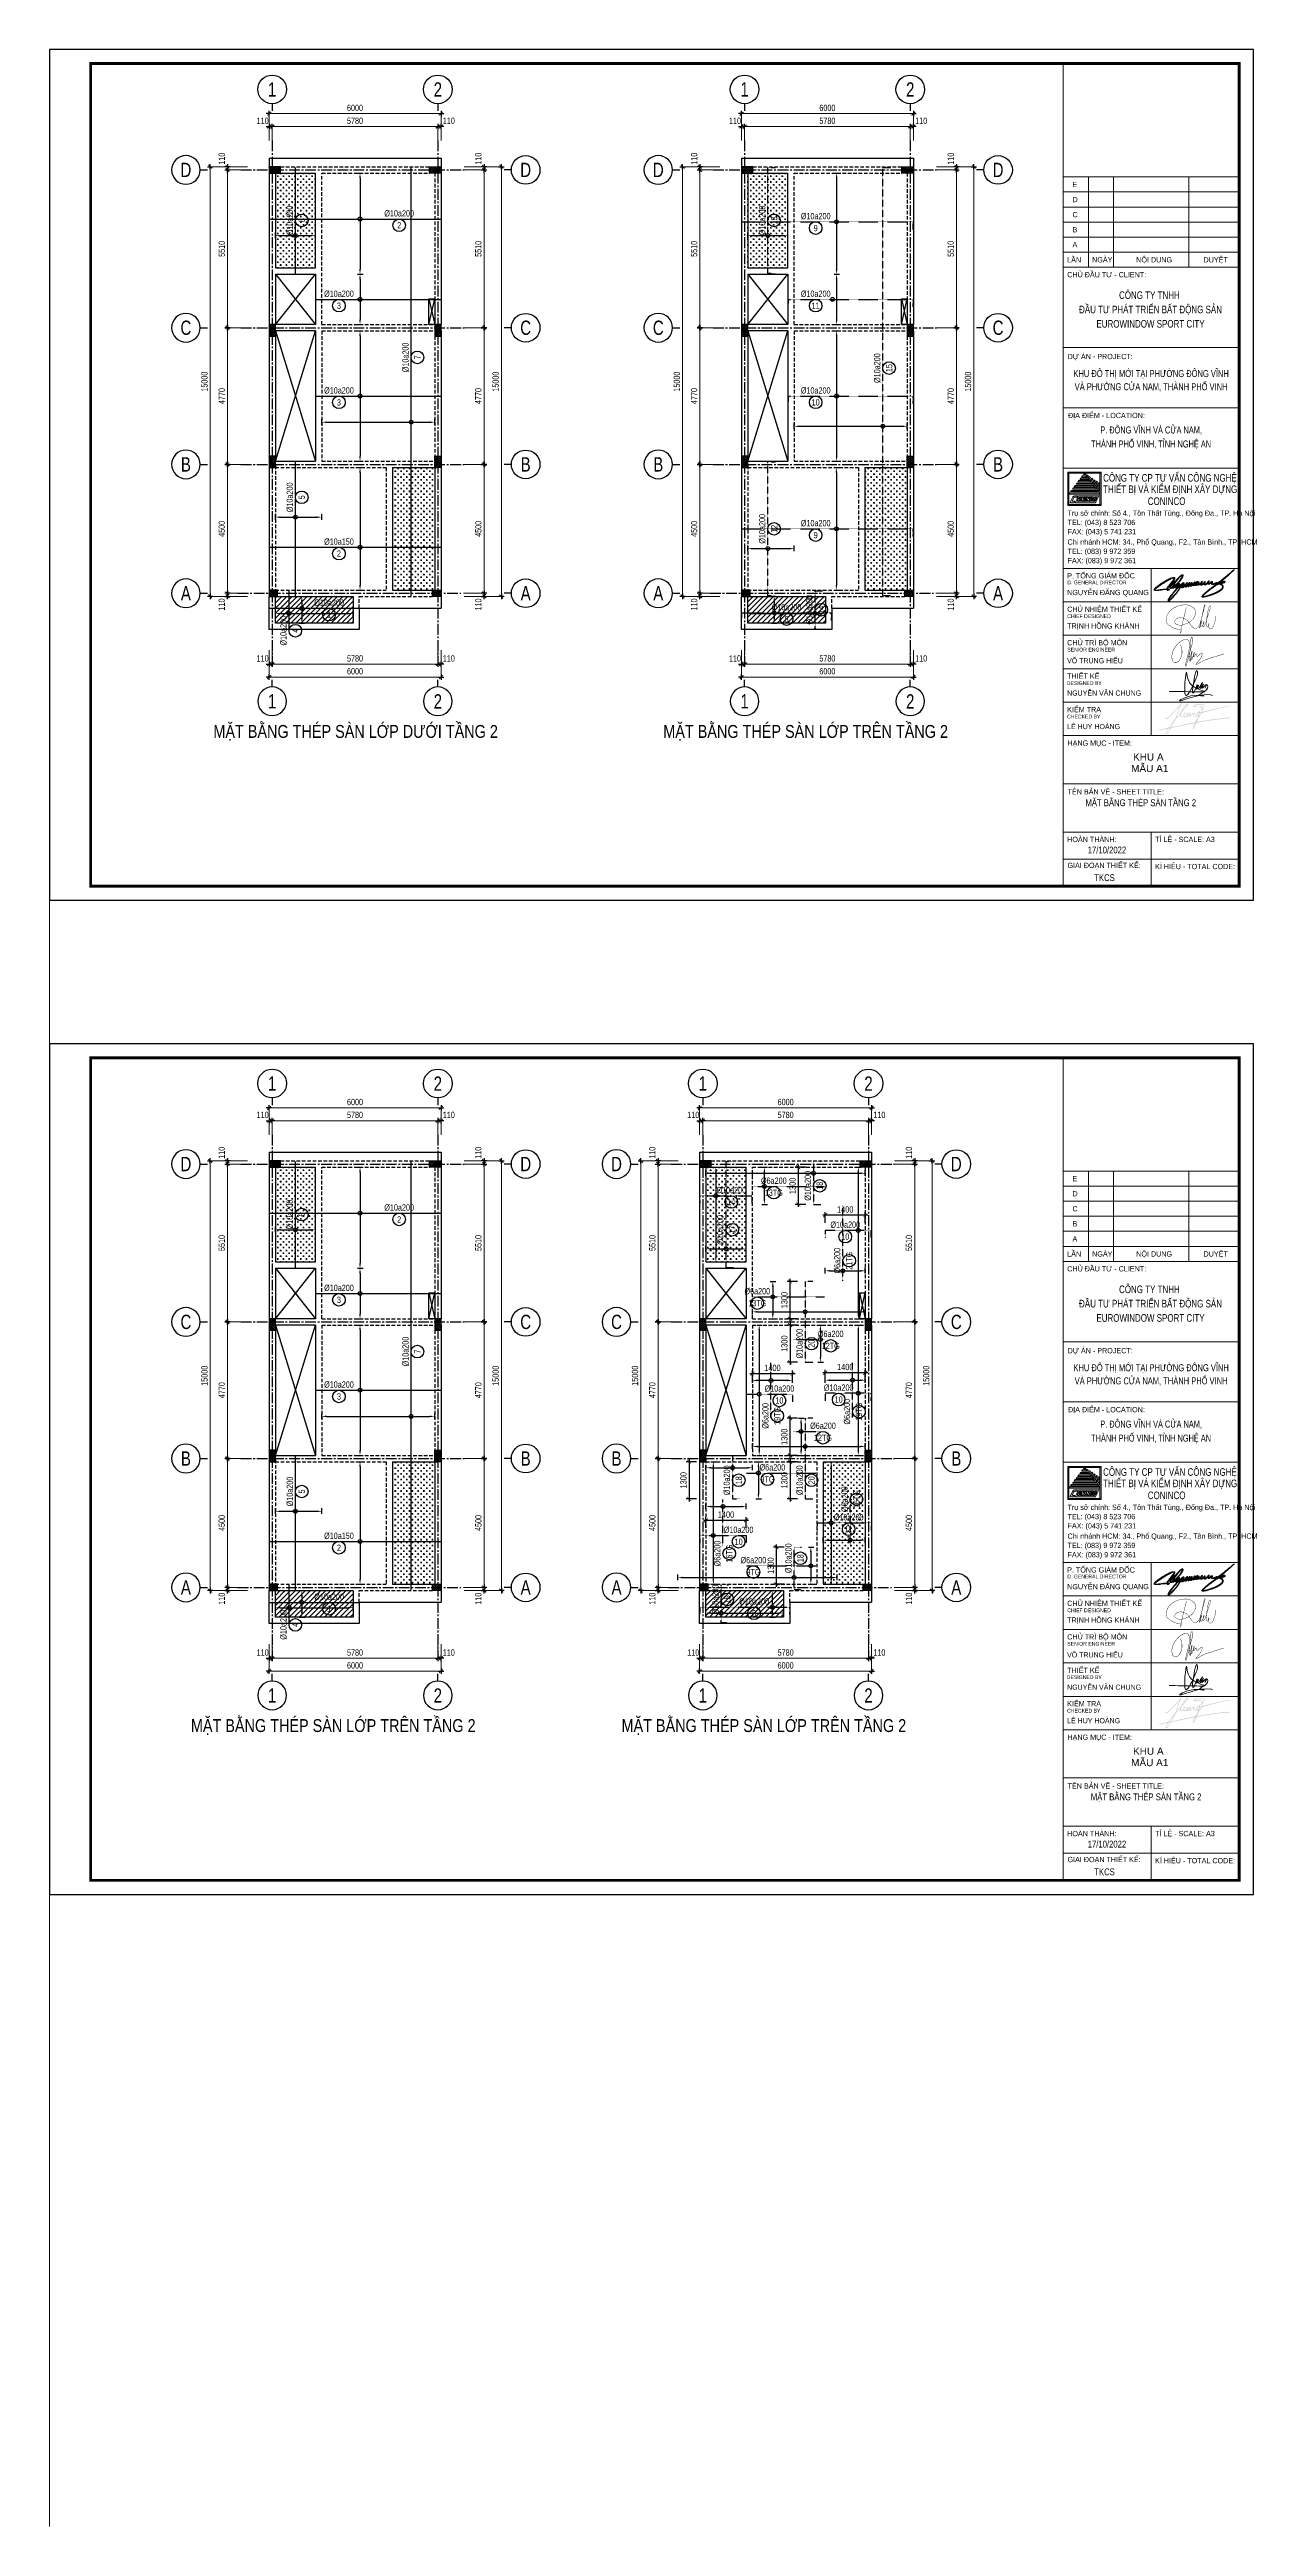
# Model space of a CAD drawing. Header units: inches. Extents: x -3538 to 66114, y -2541134 to 4288.
# Drawn here: x -3538 to 38462, y -111250 to -24776 of the extents above; entities that cross this region are included whole.
import ezdxf
from ezdxf.enums import TextEntityAlignment as Align

# ---------------------------------------------------------------- set-up
doc = ezdxf.new("R2010")
doc.units = ezdxf.units.IN
doc.header["$MEASUREMENT"] = 0
for name, pattern in [('HIDDEN', [0.375, 0.25, -0.125]), ('Xref Grid (A1)$0$CENTER2', [1.125, 0.75, -0.125, 0.125, -0.125]), ('Xref Structure Plan 2 (A1)$0$HIDDEN', [0.375, 0.25, -0.125])]:
    doc.linetypes.add(name, pattern=pattern)
doc.layers.get('DEFPOINTS').update_dxf_attribs({"color": 87})
for name, color, linetype in [('06.TEXT', 2, 'Continuous'), ('KCS_CHI', 8, 'Continuous'), ('KCS_DIM', 8, 'Continuous'), ('KCS_SOTHEP_CIRCLE', 1, 'Continuous'), ('KCS_SOTHEP_TEXT', 2, 'Continuous'), ('KCS_STEEL_BOTTOM', 4, 'Continuous'), ('KCS_STEEL_TOP', 4, 'HIDDEN'), ('KCS_TEXT', 7, 'Continuous'), ('Xref Column Plan 1 (A1)$0$$0$09.COLUMN', 4, 'Continuous'), ('Xref Column Plan 1 (A1)$0$10.HATCH', 9, 'Continuous'), ('Xref Grid (A1)$0$01.AXIS', 160, 'Xref Grid (A1)$0$CENTER2'), ('Xref Grid (A1)$0$02.DIM', 8, 'Continuous'), ('Xref Structure Plan 2 (A1)$0$03.BORDER', 3, 'Continuous'), ('Xref Structure Plan 2 (A1)$0$04.HIDDEN', 8, 'Xref Structure Plan 2 (A1)$0$HIDDEN'), ('Xref Structure Plan 2 (A1)$0$10.HATCH', 9, 'Continuous'), ('Xref Structure Plan 2 (A1)$0$11.NOTE', 8, 'Continuous'), ('Xref Structure Plan 2 (A1)$0$13.BEAM', 8, 'Continuous')]:
    doc.layers.add(name, color=color, linetype=linetype)
for name, color, linetype, lineweight in [('KHUNGTEN', 7, 'Continuous', 20), ('Xref Column Plan 1 (A1)$0$KHUNGTEN', 7, 'Continuous', 20), ('Xref khung ten  A3 TKCS$0$A-DIM', 247, 'Continuous', 15), ('Xref khung ten  A3 TKCS$0$A-KY HIEU', 34, 'Continuous', 20), ('Xref khung ten  A3 TKCS$0$A-TEXT', 9, 'Continuous', 18), ('Xref Structure Plan 2 (A1)$0$KHUNGTEN', 7, 'Continuous', 20)]:
    doc.layers.add(name, color=color, linetype=linetype, lineweight=lineweight)
doc.styles.add('ARIAL', font='arial.ttf', dxfattribs={"width": 0.6})
doc.styles.add('KCS_SMTEXT', font='3t-unicode.shx', dxfattribs={"width": 0.7})
doc.styles.add('Xref Grid (A1)$0$BIGTEXT', font='arial.ttf', dxfattribs={"width": 0.8})
doc.styles.add('Xref Grid (A1)$0$SMTEXT', font='3t-unicode.shx', dxfattribs={"width": 0.75})
doc.styles.add('Xref khung ten  A3 TKCS$0$A1-arial', font='arial.ttf', dxfattribs={"width": 0.8})
doc.styles.add('Xref khung ten  A3 TKCS$0$AA - Arial - Regular', font='arial.ttf', dxfattribs={"height": 250})
doc.styles.add('Xref khung ten  A3 TKCS$0$ARIAL', font='arial.ttf')
doc.dimstyles.new('KCS_DIM88', dxfattribs={"dimscale": 88, "dimtxt": 2.5, "dimasz": 1.6, "dimexe": 1.2, "dimexo": 0, "dimgap": 1, "dimtad": 1, "dimdec": 0, "dimzin": 0, "dimdsep": 46, "dimtxsty": 'KCS_SMTEXT', "dimblk": 'ARCHTICK', "dimcen": 0, "dimdle": 1, "dimclrd": 8, "dimclre": 8, "dimclrt": 7, "dimadec": 0, "dimazin": 0, "dimtfac": 1, "dimtdec": 0, "dimtix": 1, "dimtmove": 2, "dimatfit": 3, "dimfxl": 1, "dimtolj": 1, "dimtzin": 0, "dimarcsym": 0})
doc.dimstyles.new('KCS_DIM88_LE', dxfattribs={"dimscale": 88, "dimtxt": 0.001, "dimasz": 2, "dimexe": 1.2, "dimexo": 0, "dimgap": 1, "dimtad": 1, "dimdec": 0, "dimzin": 0, "dimdsep": 46, "dimtxsty": 'KCS_SMTEXT', "dimcen": 0, "dimdle": 1, "dimclrd": 256, "dimclre": 256, "dimclrt": 2, "dimadec": 0, "dimazin": 0, "dimtfac": 1, "dimtdec": 0, "dimtix": 1, "dimtmove": 2, "dimatfit": 3, "dimfxl": 1, "dimtolj": 1, "dimtzin": 0, "dimarcsym": 0})
doc.dimstyles.new('Xref Grid (A1)$0$X1', dxfattribs={"dimtxt": 220, "dimasz": 0.8, "dimexe": 0, "dimexo": 0, "dimgap": 90, "dimtad": 1, "dimdec": 0, "dimzin": 13, "dimdsep": 46, "dimtxsty": 'Xref Grid (A1)$0$SMTEXT', "dimblk1": 'Xref Grid (A1)$0$CHEO', "dimblk2": 'Xref Grid (A1)$0$CHEO', "dimsah": 1, "dimcen": 0, "dimclrd": 256, "dimclre": 256, "dimclrt": 2, "dimadec": 0, "dimazin": 0, "dimtfac": 1, "dimtdec": 0, "dimtix": 1, "dimtmove": 2, "dimatfit": 3, "dimldrblk": 'Xref Grid (A1)$0$CHEO', "dimfxl": 1, "dimtolj": 1, "dimtzin": 13, "dimarcsym": 0})

msp = doc.modelspace()

# ---------------------------------------------------------------- texts
at = {"layer": '06.TEXT', "color": 4, "style": 'ARIAL', "width": 0.8}
for s, height, p in [('MẶT BẰNG THÉP SÀN LỚP DƯỚI TẦNG 2', 450, (2177.8, -48807.2)), ('MẶT BẰNG THÉP SÀN LỚP TRÊN TẦNG 2', 450, (17873.6, -48807.2)), ('MẶT BẰNG THÉP SÀN TẦNG 2', 240, (32601.4, -51191.5)), ('MẶT BẰNG THÉP SÀN LỚP TRÊN TẦNG 2', 450, (1393, -83514.1)), ('MẶT BẰNG THÉP SÀN LỚP TRÊN TẦNG 2', 450, (16416.3, -83514.1)), ('MẶT BẰNG THÉP SÀN TẦNG 2', 240, (32789.4, -85898.4))]:
    msp.add_text(s, height=height, dxfattribs=at).set_placement(p)
at = {"layer": 'KCS_SOTHEP_TEXT', "style": 'KCS_SMTEXT', "width": 0.75}
for s, p in [('6', (5258.7, -30743.7)), ('13', (21739.3, -30743.7)), ('7', (9296.6, -35524.6)), ('15', (25752, -35898.6)), ('5', (5258.7, -40410.1)), ('12', (21739.3, -41508.9)), ('14', (23386.5, -44333.7)), ('4', (5036.8, -45066.5)), ('18', (23331.3, -64445.8)), ('6', (5258.7, -65450.6)), ('17', (20282, -65980.7)), ('21TG', (24359.4, -67059.6)), ('20', (23043.9, -69955.8)), ('7', (9296.6, -70231.5)), ('19TG', (21851.4, -72476.6)), ('19TG', (24700.2, -72332.3)), ('5', (5258.7, -75117.1)), ('18', (20505.6, -74725.8)), ('20', (23043.9, -74725.8)), ('16TG', (24614.5, -75384.8)), ('16TG', (20176.8, -77282.6)), ('18', (22655.8, -77448.2)), ('15', (20108.6, -78886.3)), ('4', (5036.8, -79773.5))]:
    msp.add_text(s, height=220, rotation=90, dxfattribs=at).set_placement(p, align=Align.MIDDLE_CENTER)
for s, p in [('2', (8658.8, -30912.5)), ('9', (23190.6, -31009.4)), ('3', (6558.5, -33718.7)), ('11', (23190.6, -33718.7)), ('3', (6558.5, -37093.9)), ('10', (23190.6, -37093.9)), ('2', (6558.5, -42373.8)), ('9', (23190.6, -41728.9)), ('1', (6213.1, -44502.5)), ('8', (22174.3, -44663.7)), ('13TG', (21729.3, -64684.9)), ('2', (8658.8, -65619.5)), ('14', (20247.4, -65011.4)), ('10', (24222, -66220)), ('3', (6558.5, -68425.6)), ('13TG', (21154.5, -68542.9)), ('12TG', (23713.6, -70032.3)), ('3', (6558.5, -71800.8)), ('10', (21925.4, -71938.9)), ('10', (23991.7, -71908.1)), ('12TG', (23444.5, -73239.7)), ('9TG', (21508.9, -74693)), ('10', (20501.5, -76871.9)), ('11', (24341.1, -76435.8)), ('2', (6558.5, -77080.7)), ('9TG', (21017.1, -77931.4)), ('1', (6213.1, -79209.5)), ('8', (21041.2, -79370.7))]:
    msp.add_text(s, height=220, dxfattribs=at).set_placement(p, align=Align.MIDDLE_CENTER)
at = {"layer": 'KCS_TEXT', "style": 'KCS_SMTEXT', "width": 0.75}
for s, p in [('%%c10a200', (4950.7, -30743.7)), ('%%c10a200', (21431.3, -30743.7)), ('%%c10a200', (8988.6, -35524.6)), ('%%c10a200', (25444, -35898.6)), ('%%c10a200', (4950.7, -40410.1)), ('%%c10a200', (21431.3, -41508.9)), ('%%c10a200', (23078.5, -44333.7)), ('%%c10a200', (4728.8, -45066.5)), ('%%c10a200', (23023.3, -64445.8)), ('%%c10a200', (4950.7, -65450.6)), ('%%c10a200', (19974, -65980.7)), ('%%c6a200', (24051.4, -67059.6)), ('%%c10a200', (8988.6, -70231.5)), ('%%c10a200', (22735.9, -69955.8)), ('%%c6a200', (21543.4, -72476.6)), ('%%c6a200', (24392.2, -72332.3)), ('%%c10a200', (20197.6, -74725.8)), ('%%c10a200', (22735.9, -74725.8)), ('%%c10a200', (4950.7, -75117.1)), ('%%c6a200', (24306.5, -75384.8)), ('%%c6a200', (19868.8, -77282.6)), ('%%c10a200', (22347.8, -77448.2)), ('%%c10a200', (19800.6, -78886.3)), ('%%c10a200', (4728.8, -79773.5))]:
    msp.add_text(s, height=220, rotation=90, dxfattribs=at).set_placement(p, align=Align.CENTER)
for s, p in [('%%c10a200', (8658.8, -30604.5)), ('%%c10a200', (23190.6, -30701.4)), ('%%c10a200', (6558.5, -33410.7)), ('%%c10a200', (23190.6, -33410.7)), ('%%c10a200', (6558.5, -36785.9)), ('%%c10a200', (23190.6, -36785.9)), ('%%c10a200', (23190.6, -41420.9)), ('%%c10a150', (6558.5, -42065.8)), ('%%c10a200', (6213.1, -44194.5)), ('%%c10a200', (22174.3, -44355.7)), ('%%c10a200', (20247.4, -64703.4)), ('%%c6a200', (21729.3, -64376.9)), ('%%c10a200', (8658.8, -65311.5)), ('%%c10a200', (24222, -65912)), ('%%c10a200', (6558.5, -68117.6)), ('%%c6a200', (21154.5, -68234.9)), ('%%c6a200', (23713.6, -69724.3)), ('%%c10a200', (6558.5, -71492.8)), ('%%c10a200', (21925.4, -71630.9)), ('%%c10a200', (23991.7, -71600.1)), ('%%c6a200', (23444.5, -72931.7)), ('%%c6a200', (21679.8, -74385)), ('%%c10a200', (24341.1, -76127.8)), ('%%c10a150', (6558.5, -76772.7)), ('%%c10a200', (20501.5, -76563.9)), ('%%c6a200', (21017.1, -77623.4)), ('%%c10a200', (6213.1, -78901.5)), ('%%c10a200', (21041.2, -79062.7))]:
    msp.add_text(s, height=220, dxfattribs=at).set_placement(p, align=Align.CENTER)

# ---------------------------------------------------------------- blocks, each defined once
blk = doc.blocks.new('Xref khung ten  A3 TKCS$0$A$C4EFA0292')
h = blk.add_hatch(color=0)
h.paths.add_polyline_path([(-0.3, 4.29), (0.3, 4.29), (0, 4.69)])
h.paths.add_polyline_path([(0.39, 4.43), (0, 4.69), (0.3, 4.29)])
h.paths.add_polyline_path([(4.69, 4.69), (5, 5), (-5, 5), (-4.69, 4.69)])
h.paths.add_polyline_path([(4.69, -4.69), (5, -5), (5, 5), (4.69, 4.69)])
h.paths.add_polyline_path([(-4.69, 4.69), (-5, 5), (-5, -5), (-4.69, -4.69)])
h.paths.add_polyline_path([(5, -5), (4.69, -4.69), (-4.69, -4.69), (-5, -5)])
h.paths.add_polyline_path([(0.34, -3.76), (0.59, -3.2), (0.43, -3.2), (0.17, -3.76), (-0.17, -3.76), (0.08, -3.2), (-0.09, -3.2), (-0.34, -3.76), (-0.65, -3.76), (-0.65, -3.2), (-0.9, -3.76), (-1.21, -3.76), (-0.96, -3.2), (-1.13, -3.2), (-1.27, -3.5, -0.293611), (-1.67, -3.76), (-1.87, -3.76, -0.546059), (-2.07, -3.45), (-1.96, -3.2), (-2.3, -3.2), (-2.75, -4.18), (3.36, -4.18), (3.81, -3.2), (3.46, -3.2), (3.33, -3.5, -0.293611), (2.93, -3.76), (2.72, -3.76, -0.546059), (2.52, -3.45), (2.64, -3.2), (1.98, -3.2), (1.87, -3.43, 0.750604), (1.91, -3.47, 0.385557), (2.02, -3.42), (2.06, -3.33), (2.4, -3.33), (2.29, -3.57, -0.293611), (2.01, -3.76), (1.63, -3.76, -0.546059), (1.48, -3.53), (1.64, -3.2), (1.46, -3.2), (1.21, -3.76), (0.9, -3.76), (0.9, -3.2), (0.65, -3.76)])
h.paths.add_polyline_path([(-1.79, -2.07), (-2.23, -3.04), (-1.89, -3.04), (-1.75, -2.75, -0.293611), (-1.35, -2.49), (-1.15, -2.49, -0.546059), (-0.95, -2.8), (-1.06, -3.04), (-0.89, -3.04), (-0.64, -2.49), (-0.33, -2.49), (-0.33, -3.04), (-0.07, -2.49), (0.24, -2.49), (-0.02, -3.04), (0.16, -3.04), (0.4, -2.5), (0.75, -2.5), (0.5, -3.04), (0.66, -3.04), (0.92, -2.49), (1.23, -2.49), (1.23, -3.04), (1.48, -2.49), (1.79, -2.49), (1.54, -3.04), (1.71, -3.04), (1.88, -2.67, -0.293611), (2.16, -2.49), (2.55, -2.49, -0.546059), (2.69, -2.71), (2.6, -2.91), (2.25, -2.91), (2.3, -2.81, 0.750604), (2.26, -2.78, 0.385557), (2.15, -2.82), (2.05, -3.04), (2.71, -3.04), (2.84, -2.75, -0.293611), (3.24, -2.49), (3.45, -2.49, -0.546059), (3.65, -2.8), (3.54, -3.04), (3.88, -3.04), (4.32, -2.07)])
h.paths.add_polyline_path([(-2.28, -2.51), (-2.08, -2.07), (-2.96, -2.07, 0.293611), (-3.52, -2.43), (-4.23, -3.98, 0.546059), (-4.1, -4.18), (-3.04, -4.18), (-2.84, -3.74), (-3.4, -3.74, -0.546059), (-3.54, -3.52), (-3.16, -2.69, -0.293611), (-2.87, -2.51)])
h.paths.add_polyline_path([(-1.44, -2.82), (-1.54, -3.04), (-1.4, -3.04), (-1.3, -2.81, 0.750604), (-1.34, -2.78, 0.385557)])
h.paths.add_polyline_path([(-1.48, -3.2), (-1.62, -3.2), (-1.72, -3.43, 0.750604), (-1.68, -3.47, 0.385557), (-1.58, -3.42)], flags=17)
h.paths.add_polyline_path([(3.3, -2.81, 0.750604), (3.26, -2.78, 0.385557), (3.15, -2.82), (3.05, -3.04), (3.19, -3.04)], flags=17)
h.paths.add_polyline_path([(3.12, -3.2), (2.98, -3.2), (2.87, -3.43, 0.750604), (2.91, -3.47, 0.385557), (3.02, -3.42)], flags=17)
h.paths.add_polyline_path([(4.69, -1.56), (4.41, -1.2), (-4.41, -1.2), (-4.69, -1.56)])
h.paths.add_polyline_path([(4.69, -0.79), (4.41, -1.2), (4.69, -1.56)])
h.paths.add_polyline_path([(4.69, -0.01), (4.69, 0.77), (3.86, -0.47), (4.14, -0.83)])
h.paths.add_polyline_path([(-3.86, -0.47), (-4.14, -0.83), (4.14, -0.83), (3.86, -0.47)])
h.paths.add_polyline_path([(3.59, -0.1), (3.32, 0.27), (-3.32, 0.27), (-3.59, -0.1)])
h.paths.add_polyline_path([(3.59, -0.1), (4.69, 1.55), (4.69, 1.56), (4.34, 1.8), (3.32, 0.27)])
h.paths.add_polyline_path([(3.98, 2.04), (3.62, 2.27), (2.77, 1), (3.04, 0.63)])
h.paths.add_polyline_path([(3.04, 0.63), (2.77, 1), (-2.77, 1), (-3.04, 0.63)])
h.paths.add_polyline_path([(2.49, 1.36), (2.22, 1.73), (-2.22, 1.73), (-2.49, 1.36)])
h.paths.add_polyline_path([(2.49, 1.36), (3.26, 2.51), (2.9, 2.75), (2.22, 1.73)])
h.paths.add_polyline_path([(1.95, 2.09), (2.54, 2.99), (2.19, 3.23), (1.67, 2.46)])
h.paths.add_polyline_path([(-1.67, 2.46), (-1.95, 2.09), (1.95, 2.09), (1.67, 2.46)])
h.paths.add_polyline_path([(1.83, 3.47), (1.47, 3.71), (1.12, 3.19), (1.4, 2.82)])
h.paths.add_polyline_path([(1.4, 2.82), (1.12, 3.19), (-1.12, 3.19), (-1.4, 2.82)])
h.paths.add_polyline_path([(0.85, 3.56), (1.11, 3.95), (0.75, 4.19), (0.57, 3.92)])
h.paths.add_polyline_path([(0.85, 3.56), (0.57, 3.92), (-0.57, 3.92), (-0.85, 3.56)])
at = {"color": 0}
for points in [[(5, 5), (-5, 5), (-4.69, 4.69), (4.69, 4.69), (5, 5)], [(-4.69, 4.69), (-5, 5), (-5, -5), (-4.69, -4.69), (-4.69, 4.69)], [(3.32, 0.27), (-3.32, 0.27), (-3.59, -0.1), (3.59, -0.1), (3.32, 0.27)], [(2.77, 1), (-2.77, 1), (-3.04, 0.63), (3.04, 0.63), (2.77, 1)], [(2.22, 1.73), (-2.22, 1.73), (-2.49, 1.36), (2.49, 1.36), (2.22, 1.73)], [(1.67, 2.46), (-1.67, 2.46), (-1.95, 2.09), (1.95, 2.09), (1.67, 2.46)], [(1.12, 3.19), (-1.12, 3.19), (-1.4, 2.82), (1.4, 2.82), (1.12, 3.19)], [(0.57, 3.92), (-0.57, 3.92), (-0.85, 3.56), (0.85, 3.56), (0.57, 3.92)], [(0, 4.69), (-0.3, 4.29), (0.3, 4.29), (0, 4.69)], [(0.39, 4.43), (0, 4.69), (0.3, 4.29), (0.39, 4.43)], [(1.11, 3.95), (0.75, 4.19), (0.57, 3.92), (0.85, 3.56), (1.11, 3.95)], [(1.83, 3.47), (1.47, 3.71), (1.12, 3.19), (1.4, 2.82), (1.83, 3.47)], [(2.54, 2.99), (2.19, 3.23), (1.67, 2.46), (1.95, 2.09), (2.54, 2.99)], [(3.26, 2.51), (2.9, 2.75), (2.22, 1.73), (2.49, 1.36), (3.26, 2.51)], [(3.98, 2.04), (3.62, 2.27), (2.77, 1), (3.04, 0.63), (3.98, 2.04)], [(4.69, 1.55), (4.69, 1.56), (4.34, 1.8), (3.32, 0.27), (3.59, -0.1), (4.69, 1.55)], [(4.69, -0.01), (4.69, 0.77), (3.86, -0.47), (4.14, -0.83), (4.69, -0.01)], [(5, 5), (4.69, 4.69), (4.69, -4.69), (5, -5), (5, 5)], [(4.69, -4.69), (-4.69, -4.69), (-5, -5), (5, -5), (4.69, -4.69)], [(4.41, -1.2), (-4.41, -1.2), (-4.69, -1.56), (4.69, -1.56), (4.41, -1.2)], [(3.86, -0.47), (-3.86, -0.47), (-4.14, -0.83), (4.14, -0.83), (3.86, -0.47)], [(4.69, -0.79), (4.41, -1.2), (4.69, -1.56), (4.69, -0.79)]]:
    blk.add_lwpolyline(points, close=True, dxfattribs=at)
for points in [[(-2.08, -2.07), (-2.96, -2.07, 0.293611), (-3.52, -2.43), (-4.23, -3.98, 0.546059), (-4.1, -4.18), (-3.04, -4.18), (-2.84, -3.74), (-3.4, -3.74, -0.546059), (-3.54, -3.52), (-3.16, -2.69, -0.293611), (-2.87, -2.51), (-2.28, -2.51), (-2.08, -2.07)], [(1.9, -3.47, -0.546059), (1.87, -3.43), (1.98, -3.2), (2.64, -3.2), (2.52, -3.45, 0.546059), (2.72, -3.76), (2.93, -3.76, 0.293611), (3.33, -3.5), (3.46, -3.2), (3.81, -3.2), (3.36, -4.18), (-2.75, -4.18), (-2.3, -3.2), (-1.96, -3.2), (-2.07, -3.45, 0.546059), (-1.87, -3.76), (-1.67, -3.76, 0.293611), (-1.27, -3.5), (-1.13, -3.2), (-0.96, -3.2), (-1.21, -3.76), (-0.9, -3.76), (-0.65, -3.2), (-0.65, -3.76), (-0.34, -3.76), (-0.09, -3.2), (0.08, -3.2), (-0.17, -3.76), (0.17, -3.76), (0.43, -3.2), (0.59, -3.2), (0.34, -3.76), (0.65, -3.76), (0.9, -3.2), (0.9, -3.76), (1.21, -3.76), (1.46, -3.2), (1.64, -3.2), (1.48, -3.53, 0.546059), (1.63, -3.76), (2.01, -3.76, 0.293611), (2.29, -3.57), (2.4, -3.33), (2.06, -3.33), (2.02, -3.42, -0.293611), (1.94, -3.47), (1.9, -3.47, -0.546059)], [(4.32, -2.07), (-1.79, -2.07), (-2.23, -3.04), (-1.89, -3.04), (-1.75, -2.75, -0.293611), (-1.35, -2.49), (-1.15, -2.49, -0.546059), (-0.95, -2.8), (-1.06, -3.04), (-0.89, -3.04), (-0.64, -2.49), (-0.33, -2.49), (-0.33, -3.04), (-0.07, -2.49), (0.24, -2.49), (-0.02, -3.04), (0.16, -3.04), (0.4, -2.5), (0.75, -2.5), (0.5, -3.04), (0.66, -3.04), (0.92, -2.49), (1.23, -2.49), (1.23, -3.04), (1.48, -2.49), (1.79, -2.49), (1.54, -3.04), (1.71, -3.04), (1.88, -2.67, -0.293611), (2.16, -2.49), (2.55, -2.49, -0.546059), (2.69, -2.71), (2.6, -2.91), (2.25, -2.91), (2.3, -2.81, 0.546059), (2.27, -2.77), (2.23, -2.77, 0.293611), (2.15, -2.82), (2.05, -3.04), (2.71, -3.04), (2.84, -2.75, -0.293611), (3.24, -2.49), (3.45, -2.49, -0.546059), (3.65, -2.8), (3.54, -3.04), (3.88, -3.04), (4.32, -2.07)], [(-1.48, -3.2), (-1.62, -3.2), (-1.72, -3.43, 0.546055), (-1.7, -3.47, 0.000001), (-1.7, -3.47, 0.000002), (-1.7, -3.47), (-1.7, -3.47), (-1.65, -3.47, 0.293611), (-1.58, -3.42), (-1.48, -3.2)], [(-1.32, -2.77, -0.546059), (-1.3, -2.81), (-1.4, -3.04), (-1.54, -3.04), (-1.44, -2.82, -0.293611), (-1.37, -2.77), (-1.32, -2.77, -0.546059)], [(2.9, -3.47, -0.546059), (2.87, -3.43), (2.98, -3.2), (3.12, -3.2), (3.02, -3.42, -0.293611), (2.94, -3.47), (2.9, -3.47, -0.546059)], [(3.27, -2.77, -0.546059), (3.3, -2.81), (3.19, -3.04), (3.05, -3.04), (3.15, -2.82, -0.293611), (3.23, -2.77), (3.27, -2.77, -0.546059)]]:
    blk.add_lwpolyline(points, format="xyb", close=True, dxfattribs=at)
blk = doc.blocks.new('Xref khung ten  A3 TKCS$0$dangquang')
h = blk.add_hatch()
h.set_pattern_fill('ANSI37', color=256, scale=0.236196, style=0)
h.set_pattern_definition([(45, (-5773.122482, -1094.844994), (-0.02087697416, 0.02087697416), []), (135, (-5773.122482, -1094.844994), (-0.02087697416, -0.02087697416), [])])
h.paths.add_polyline_path([(11.6, 2.4), (11.7, 2.4), (11.8, 2.4), (11.9, 2.5), (12, 2.5), (12.1, 2.5), (12.2, 2.6), (12.3, 2.6), (12.4, 2.6), (12.4, 2.6), (12.5, 2.7), (12.5, 2.7), (12.6, 2.7), (12.6, 2.7), (12.6, 2.8), (12.7, 2.8), (12.7, 2.8), (12.7, 2.8), (12.7, 2.8), (12.8, 2.9), (12.8, 2.9), (12.8, 2.9), (12.8, 2.9), (12.8, 3), (12.8, 3), (12.8, 3), (12.8, 3), (12.8, 3), (12.8, 3.1), (12.8, 3.1), (12.8, 3.1), (12.8, 3.1), (12.8, 3.1), (12.8, 3.2), (12.7, 3.2), (12.7, 3.2), (12.7, 3.2), (12.6, 3.2), (12.6, 3.2), (12.6, 3.2), (12.5, 3.2), (12.5, 3.2), (12.4, 3.2), (12.4, 3.2), (12.3, 3.3), (12.2, 3.3), (12.2, 3.3), (12.1, 3.3), (12.1, 3.3), (12, 3.3), (11.9, 3.3), (11.9, 3.3), (11.8, 3.3), (11.8, 3.3), (11.7, 3.3), (11.6, 3.3), (11.6, 3.3), (11.5, 3.3), (11.5, 3.2), (11.4, 3.2), (11.3, 3.2), (11.3, 3.2), (11.2, 3.2), (11.2, 3.3), (11.2, 3.3), (11.2, 3.3), (11.2, 3.3), (11.2, 3.4), (11.3, 3.4), (11.3, 3.5), (11.4, 3.6), (11.5, 3.7), (11.7, 3.8), (11.8, 3.9), (12, 4.1), (12.2, 4.2), (12.4, 4.4), (12.7, 4.6), (12.9, 4.8), (13.1, 5), (13.3, 5.2), (13.5, 5.4), (13.7, 5.5), (13.9, 5.7), (14.1, 5.9), (14.3, 6.1), (14.5, 6.2), (14.7, 6.4), (14.9, 6.6), (15.1, 6.7), (15.2, 6.9), (15.4, 7), (15.5, 7.2), (15.7, 7.3), (15.8, 7.4), (15.9, 7.6), (16.1, 7.7), (16.2, 7.8), (16.3, 7.9), (16.3, 7.9), (16.4, 8), (16.5, 8.1), (16.6, 8.2), (16.6, 8.2), (16.7, 8.3), (16.7, 8.3), (16.8, 8.4), (16.8, 8.4), (16.9, 8.5), (16.9, 8.5), (16.9, 8.5), (16.9, 8.5), (16.9, 8.5), (16.9, 8.5), (16.9, 8.5), (16.8, 8.5), (16.8, 8.4), (16.7, 8.4), (16.6, 8.3), (16.5, 8.2), (16.4, 8.1), (16.2, 8), (16.1, 7.8), (15.9, 7.7), (15.7, 7.5), (15.6, 7.4), (15.4, 7.2), (15.2, 7.1), (15, 6.9), (14.8, 6.7), (14.6, 6.6), (14.4, 6.4), (14.2, 6.2), (14, 6.1), (13.8, 5.9), (13.5, 5.6), (13.2, 5.4), (12.9, 5.2), (12.6, 4.9), (12.3, 4.7), (12, 4.4), (11.7, 4.2), (11.4, 4), (11.2, 3.8), (11, 3.6), (10.8, 3.5), (10.7, 3.3), (10.6, 3.3), (10.5, 3.2), (10.4, 3.1), (10.3, 3.1), (10.2, 3), (10.2, 3), (10.1, 3), (10, 2.9), (10, 2.9), (9.9, 2.9), (9.8, 2.8), (9.8, 2.8), (9.7, 2.8), (9.7, 2.8), (9.7, 2.7), (9.6, 2.7), (9.6, 2.7), (9.6, 2.7), (9.5, 2.6), (9.5, 2.6), (9.5, 2.6), (9.5, 2.6), (9.5, 2.5), (9.5, 2.5), (9.4, 2.5), (9.4, 2.4), (9.4, 2.4), (9.4, 2.4), (9.3, 2.3), (9.3, 2.3), (9.3, 2.3), (9.2, 2.2), (9.2, 2.2), (9.1, 2.1), (9.1, 2.1), (9, 2.1), (9, 2.1), (8.9, 2.1), (8.9, 2.1), (8.9, 2.1), (8.9, 2.2), (8.9, 2.2), (8.9, 2.2), (9, 2.3), (9, 2.3), (9, 2.3), (9, 2.4), (9, 2.4), (9, 2.4), (9, 2.5), (9.1, 2.5), (9.1, 2.5), (9.1, 2.6), (9.1, 2.6), (9.1, 2.6), (9.1, 2.6), (9.1, 2.6), (9, 2.6), (9, 2.7), (9, 2.7), (9, 2.7), (9, 2.7), (8.9, 2.7), (8.9, 2.7), (8.9, 2.7), (8.8, 2.7), (8.8, 2.6), (8.7, 2.6), (8.7, 2.6), (8.6, 2.5), (8.5, 2.5), (8.4, 2.5), (8.3, 2.4), (8.2, 2.4), (8.1, 2.3), (8, 2.3), (7.8, 2.2), (7.7, 2.2), (7.6, 2.1), (7.5, 2.1), (7.4, 2), (7.3, 2), (7.2, 2), (7.2, 2), (7.1, 2), (7.1, 2), (7, 2), (7, 2), (6.9, 2), (6.9, 2), (6.9, 2.1), (6.8, 2.1), (6.8, 2.2), (6.8, 2.2), (6.9, 2.3), (6.9, 2.3), (6.9, 2.4), (6.9, 2.4), (6.9, 2.5), (6.9, 2.6), (6.9, 2.6), (7, 2.7), (7, 2.7), (7, 2.8), (7, 2.8), (7, 2.9), (7, 2.9), (7, 2.9), (7, 3), (7, 3), (7, 3), (7, 3), (7, 3.1), (7, 3.1), (7, 3.1), (7, 3.1), (7, 3.1), (7, 3.1), (6.9, 3.1), (6.9, 3.1), (6.9, 3.1), (6.9, 3.1), (6.8, 3.1), (6.8, 3.1), (6.8, 3.1), (6.7, 3.1), (6.7, 3.1), (6.7, 3.1), (6.6, 3.1), (6.6, 3.1), (6.6, 3), (6.5, 3), (6.5, 3), (6.4, 2.9), (6.4, 2.9), (6.4, 2.9), (6.3, 2.8), (6.3, 2.8), (6.2, 2.7), (6.2, 2.7), (6.1, 2.6), (6.1, 2.6), (6, 2.5), (6, 2.5), (5.9, 2.5), (5.9, 2.4), (5.8, 2.4), (5.8, 2.3), (5.8, 2.3), (5.7, 2.3), (5.7, 2.2), (5.7, 2.2), (5.6, 2.2), (5.6, 2.2), (5.6, 2.1), (5.5, 2.1), (5.4, 2.1), (5.4, 2.1), (5.4, 2.1), (5.3, 2.1), (5.3, 2.1), (5.2, 2.1), (5.2, 2.2), (5.2, 2.2), (5.2, 2.3), (5.2, 2.3), (5.2, 2.3), (5.3, 2.4), (5.3, 2.4), (5.3, 2.5), (5.3, 2.5), (5.3, 2.6), (5.3, 2.6), (5.4, 2.7), (5.4, 2.8), (5.4, 2.8), (5.4, 2.9), (5.5, 2.9), (5.5, 3), (5.5, 3), (5.5, 3.1), (5.5, 3.1), (5.5, 3.1), (5.6, 3.2), (5.6, 3.2), (5.6, 3.2), (5.6, 3.3), (5.6, 3.3), (5.6, 3.3), (5.6, 3.3), (5.6, 3.3), (5.6, 3.4), (5.5, 3.4), (5.5, 3.4), (5.5, 3.4), (5.5, 3.4), (5.5, 3.4), (5.5, 3.4), (5.5, 3.4), (5.5, 3.4), (5.5, 3.4), (5.4, 3.4), (5.4, 3.4), (5.4, 3.4), (5.4, 3.4), (5.4, 3.4), (5.3, 3.4), (5.3, 3.4), (5.3, 3.3), (5.2, 3.3), (5.2, 3.3), (5.1, 3.2), (5.1, 3.2), (5.1, 3.1), (5, 3.1), (5, 3), (4.9, 3), (4.9, 2.9), (4.9, 2.8), (4.8, 2.8), (4.8, 2.7), (4.7, 2.7), (4.7, 2.6), (4.6, 2.6), (4.6, 2.5), (4.6, 2.5), (4.5, 2.4), (4.5, 2.4), (4.4, 2.4), (4.4, 2.3), (4.4, 2.3), (4.3, 2.3), (4.3, 2.2), (4.2, 2.2), (4.2, 2.1), (4.1, 2.1), (4.1, 2.1), (4.1, 2), (4.1, 2), (4, 2), (4, 1.9), (3.9, 1.9), (3.9, 1.9), (3.8, 1.9), (3.8, 1.9), (3.7, 1.9), (3.7, 1.9), (3.6, 1.9), (3.6, 1.9), (3.6, 1.9), (3.5, 2), (3.5, 2), (3.5, 2.1), (3.5, 2.1), (3.6, 2.2), (3.6, 2.2), (3.6, 2.3), (3.6, 2.3), (3.6, 2.3), (3.6, 2.4), (3.6, 2.4), (3.7, 2.4), (3.7, 2.5), (3.7, 2.5), (3.7, 2.6), (3.7, 2.6), (3.7, 2.6), (3.7, 2.7), (3.8, 2.7), (3.8, 2.8), (3.8, 2.8), (3.8, 2.8), (3.8, 2.9), (3.8, 2.9), (3.8, 2.9), (3.8, 2.9), (3.8, 3), (3.8, 3), (3.8, 3), (3.8, 3), (3.8, 3), (3.8, 3), (3.7, 3.1), (3.7, 3.1), (3.7, 3.1), (3.7, 3.1), (3.7, 3.1), (3.7, 3.1), (3.6, 3.1), (3.6, 3.1), (3.6, 3.1), (3.6, 3.1), (3.6, 3.1), (3.5, 3.1), (3.5, 3.1), (3.5, 3.1), (3.5, 3.1), (3.5, 3), (3.5, 3), (3.5, 3), (3.5, 3), (3.4, 3), (3.4, 2.9), (3.4, 2.9), (3.4, 2.9), (3.3, 2.8), (3.3, 2.8), (3.3, 2.8), (3.3, 2.7), (3.2, 2.7), (3.2, 2.6), (3.1, 2.6), (3.1, 2.5), (3, 2.5), (3, 2.4), (2.9, 2.4), (2.8, 2.3), (2.8, 2.3), (2.7, 2.2), (2.7, 2.2), (2.6, 2.1), (2.6, 2.1), (2.5, 2), (2.5, 2), (2.4, 2), (2.4, 1.9), (2.3, 1.9), (2.3, 1.9), (2.3, 1.9), (2.2, 1.8), (2.2, 1.8), (2.1, 1.8), (2.1, 1.7), (2.1, 1.7), (2, 1.7), (2, 1.7), (1.9, 1.7), (1.9, 1.7), (1.9, 1.7), (1.8, 1.7), (1.8, 1.7), (1.8, 1.7), (1.8, 1.8), (1.8, 1.8), (1.8, 1.8), (1.8, 1.9), (1.8, 1.9), (1.8, 2), (1.9, 2), (1.9, 2.1), (1.9, 2.1), (1.9, 2.2), (2, 2.2), (2, 2.3), (2.1, 2.4), (2.1, 2.4), (2.1, 2.5), (2.2, 2.5), (2.2, 2.6), (2.3, 2.6), (2.3, 2.7), (2.3, 2.7), (2.4, 2.7), (2.4, 2.8), (2.4, 2.8), (2.5, 2.8), (2.5, 2.9), (2.5, 2.9), (2.5, 2.9), (2.5, 2.9), (2.6, 3), (2.6, 3), (2.6, 3), (2.6, 3), (2.6, 3), (2.6, 3.1), (2.6, 3.1), (2.6, 3.1), (2.6, 3.1), (2.6, 3.1), (2.6, 3.1), (2.6, 3.1), (2.5, 3.1), (2.5, 3.2), (2.5, 3.2), (2.5, 3.2), (2.5, 3.2), (2.5, 3.2), (2.4, 3.2), (2.4, 3.2), (2.4, 3.2), (2.3, 3.2), (2.3, 3.1), (2.3, 3.1), (2.2, 3.1), (2.2, 3.1), (2.1, 3), (2.1, 3), (2, 2.9), (2, 2.8), (1.9, 2.8), (1.9, 2.7), (1.8, 2.7), (1.8, 2.6), (1.7, 2.6), (1.7, 2.5), (1.6, 2.5), (1.6, 2.4), (1.5, 2.4), (1.5, 2.3), (1.4, 2.3), (1.4, 2.2), (1.3, 2.2), (1.3, 2.2), (1.3, 2.1), (1.2, 2.1), (1.2, 2.1), (1.2, 2), (1.1, 2), (1.1, 2), (1, 1.9), (1, 1.9), (0.9, 1.9), (0.9, 1.9), (0.8, 1.9), (0.8, 1.9), (0.7, 1.9), (0.7, 1.9), (0.7, 1.9), (0.7, 2), (0.7, 2), (0.7, 2.1), (0.7, 2.1), (0.8, 2.2), (0.8, 2.2), (0.8, 2.2), (0.8, 2.3), (0.8, 2.3), (0.9, 2.4), (0.9, 2.4), (0.9, 2.5), (0.9, 2.5), (0.9, 2.5), (0.9, 2.6), (1, 2.6), (1, 2.6), (1, 2.7), (1, 2.7), (1, 2.7), (1, 2.8), (1, 2.8), (1, 2.8), (1, 2.8), (1, 2.9), (1, 2.9), (1, 2.9), (1, 2.9), (1, 2.9), (1, 2.9), (0.9, 2.9), (0.9, 3), (0.9, 3), (0.9, 3), (0.9, 3), (0.9, 3), (0.8, 3), (0.8, 3), (0.8, 3), (0.8, 3), (0.8, 2.9), (0.8, 2.9), (0.7, 2.9), (0.7, 2.9), (0.7, 2.9), (0.7, 2.9), (0.7, 2.8), (0.6, 2.8), (0.6, 2.8), (0.6, 2.8), (0.6, 2.7), (0.6, 2.7), (0.6, 2.7), (0.6, 2.7), (0.6, 2.6), (0.6, 2.6), (0.5, 2.6), (0.5, 2.6), (0.5, 2.5), (0.5, 2.5), (0.5, 2.4), (0.5, 2.4), (0.5, 2.3), (0.5, 2.3), (0.4, 2.2), (0.4, 2.2), (0.4, 2.2), (0.4, 2.1), (0.3, 2.1), (0.3, 2.1), (0.3, 2), (0.2, 2), (0.2, 2), (0.2, 1.9), (0.1, 1.9), (0.1, 1.9), (0.1, 1.8), (0, 1.8), (0, 1.7), (-0.1, 1.7), (-0.1, 1.7), (-0.2, 1.7), (-0.2, 1.7), (-0.3, 1.7), (-0.3, 1.7), (-0.3, 1.8), (-0.2, 1.8), (-0.2, 1.8), (-0.2, 1.9), (-0.2, 1.9), (-0.2, 1.9), (-0.2, 2), (-0.1, 2), (-0.1, 2), (-0.1, 2.1), (-0.1, 2.1), (0, 2.1), (0, 2.2), (0, 2.2), (0, 2.2), (0, 2.3), (0, 2.3), (0.1, 2.3), (0.1, 2.3), (0.1, 2.4), (0.1, 2.4), (0.1, 2.4), (0.1, 2.5), (0.1, 2.5), (0.2, 2.5), (0.2, 2.6), (0.2, 2.6), (0.2, 2.6), (0.2, 2.6), (0.2, 2.6), (0.2, 2.7), (0.2, 2.7), (0.3, 2.7), (0.3, 2.7), (0.3, 2.8), (0.3, 2.8), (0.3, 2.8), (0.3, 2.9), (0.3, 2.9), (0.3, 2.9), (0.3, 2.9), (0.3, 2.9), (0.3, 3), (0.4, 3), (0.4, 3), (0.4, 3), (0.4, 3), (0.4, 3), (0.4, 3.1), (0.4, 3.1), (0.4, 3.1), (0.4, 3.1), (0.3, 3.1), (0.3, 3.1), (0.3, 3.1), (0.3, 3.2), (0.3, 3.2), (0.3, 3.2), (0.3, 3.2), (0.3, 3.2), (0.3, 3.2), (0.3, 3.2), (0.3, 3.2), (0.3, 3.2), (0.2, 3.2), (0.2, 3.2), (0.2, 3.2), (0.2, 3.2), (0.2, 3.2), (0.2, 3.2), (0.1, 3.2), (0.1, 3.2), (0.1, 3.2), (0.1, 3.2), (0.1, 3.2), (0.1, 3.1), (0, 3.1), (0, 3.1), (0, 3.1), (0, 3.1), (0, 3), (-0.1, 3), (-0.1, 3), (-0.1, 3), (-0.1, 3), (-0.1, 2.9), (-0.2, 2.9), (-0.2, 2.9), (-0.2, 2.8), (-0.2, 2.8), (-0.3, 2.8), (-0.3, 2.7), (-0.3, 2.7), (-0.4, 2.6), (-0.4, 2.6), (-0.4, 2.5), (-0.5, 2.5), (-0.5, 2.4), (-0.5, 2.4), (-0.6, 2.4), (-0.6, 2.3), (-0.6, 2.3), (-0.7, 2.2), (-0.7, 2.2), (-0.7, 2.1), (-0.8, 2.1), (-0.8, 2.1), (-0.8, 2), (-0.9, 2), (-0.9, 2), (-0.9, 1.9), (-0.9, 1.9), (-1, 1.9), (-1, 1.9), (-1, 1.8), (-1.1, 1.8), (-1.1, 1.8), (-1.1, 1.7), (-1.2, 1.7), (-1.2, 1.7), (-1.3, 1.6), (-1.3, 1.7), (-1.3, 1.7), (-1.3, 1.7), (-1.3, 1.8), (-1.3, 1.8), (-1.3, 1.9), (-1.2, 1.9), (-1.2, 1.9), (-1.2, 2), (-1.2, 2), (-1.2, 2.1), (-1.1, 2.1), (-1.1, 2.1), (-1.1, 2.2), (-1.1, 2.2), (-1.1, 2.2), (-1, 2.3), (-1, 2.3), (-1, 2.4), (-1, 2.4), (-1, 2.4), (-0.9, 2.5), (-0.9, 2.6), (-0.9, 2.6), (-0.9, 2.6), (-0.9, 2.6), (-0.9, 2.7), (-0.8, 2.7), (-0.8, 2.7), (-0.8, 2.7), (-0.8, 2.8), (-0.8, 2.8), (-0.8, 2.8), (-0.8, 2.8), (-0.8, 2.8), (-0.8, 2.9), (-0.8, 2.9), (-0.8, 2.9), (-0.8, 2.9), (-0.8, 2.9), (-0.8, 2.9), (-0.8, 3), (-0.8, 3), (-0.8, 3), (-0.9, 3), (-0.9, 3), (-0.9, 3), (-0.9, 3), (-0.9, 3), (-0.9, 3), (-0.9, 3), (-0.9, 3), (-1, 3), (-1, 3), (-1, 3), (-1, 3), (-1, 3), (-1, 3), (-1, 3), (-1.1, 3), (-1.1, 2.9), (-1.1, 2.9), (-1.1, 2.9), (-1.1, 2.9), (-1.1, 2.9), (-1.1, 2.8), (-1.2, 2.8), (-1.2, 2.8), (-1.2, 2.8), (-1.2, 2.7), (-1.2, 2.7), (-1.2, 2.6), (-1.3, 2.6), (-1.3, 2.5), (-1.3, 2.5), (-1.3, 2.5), (-1.4, 2.4), (-1.4, 2.4), (-1.4, 2.4), (-1.4, 2.3), (-1.5, 2.3), (-1.5, 2.3), (-1.5, 2.2), (-1.5, 2.2), (-1.5, 2.2), (-1.6, 2.1), (-1.6, 2.1), (-1.6, 2.1), (-1.6, 2), (-1.7, 2), (-1.7, 2), (-1.7, 1.9), (-1.8, 1.9), (-1.8, 1.9), (-1.9, 1.8), (-1.9, 1.8), (-2, 1.8), (-2, 1.7), (-2, 1.7), (-2.1, 1.6), (-2.1, 1.6), (-2.2, 1.6), (-2.2, 1.5), (-2.2, 1.5), (-2.3, 1.4), (-2.3, 1.4), (-2.4, 1.4), (-2.4, 1.3), (-2.4, 1.3), (-2.5, 1.3), (-2.5, 1.2), (-2.6, 1.2), (-2.6, 1.2), (-2.7, 1.2), (-2.7, 1.2), (-2.8, 1.2), (-2.8, 1.3), (-2.7, 1.3), (-2.7, 1.3), (-2.7, 1.4), (-2.7, 1.4), (-2.7, 1.4), (-2.7, 1.5), (-2.6, 1.5), (-2.6, 1.6), (-2.6, 1.6), (-2.6, 1.6), (-2.6, 1.7), (-2.5, 1.7), (-2.5, 1.8), (-2.5, 1.8), (-2.5, 1.8), (-2.4, 1.9), (-2.4, 1.9), (-2.4, 1.9), (-2.4, 2), (-2.4, 2), (-2.3, 2.1), (-2.3, 2.1), (-2.3, 2.1), (-2.3, 2.2), (-2.3, 2.2), (-2.2, 2.2), (-2.2, 2.3), (-2.2, 2.3), (-2.2, 2.3), (-2.2, 2.3), (-2.2, 2.4), (-2.2, 2.4), (-2.1, 2.4), (-2.1, 2.4), (-2.1, 2.4), (-2.1, 2.5), (-2.1, 2.5), (-2.1, 2.5), (-2.1, 2.5), (-2.1, 2.5), (-2.1, 2.5), (-2.1, 2.5), (-2.1, 2.6), (-2.1, 2.6), (-2.1, 2.6), (-2.1, 2.6), (-2.1, 2.6), (-2.1, 2.6), (-2.1, 2.6), (-2.1, 2.7), (-2.1, 2.7), (-2.1, 2.7), (-2.1, 2.7), (-2.1, 2.7), (-2.1, 2.7), (-2.1, 2.7), (-2.1, 2.7), (-2.1, 2.7), (-2.2, 2.7), (-2.2, 2.7), (-2.2, 2.7), (-2.2, 2.7), (-2.2, 2.7), (-2.2, 2.7), (-2.3, 2.7), (-2.3, 2.7), (-2.3, 2.7), (-2.3, 2.7), (-2.3, 2.7), (-2.4, 2.7), (-2.4, 2.6), (-2.4, 2.6), (-2.4, 2.6), (-2.4, 2.6), (-2.4, 2.6), (-2.4, 2.6), (-2.5, 2.5), (-2.5, 2.5), (-2.5, 2.5), (-2.5, 2.5), (-2.5, 2.4), (-2.6, 2.4), (-2.6, 2.4), (-2.6, 2.3), (-2.7, 2.3), (-2.7, 2.2), (-2.7, 2.2), (-2.8, 2.1), (-2.8, 2.1), (-2.8, 2), (-2.9, 2), (-2.9, 1.9), (-2.9, 1.9), (-3, 1.9), (-3, 1.8), (-3.1, 1.8), (-3.1, 1.7), (-3.1, 1.7), (-3.2, 1.7), (-3.2, 1.6), (-3.2, 1.6), (-3.3, 1.5), (-3.3, 1.5), (-3.3, 1.5), (-3.4, 1.4), (-3.4, 1.4), (-3.4, 1.4), (-3.5, 1.3), (-3.5, 1.3), (-3.6, 1.2), (-3.6, 1.2), (-3.7, 1.2), (-3.7, 1.1), (-3.8, 1.2), (-3.8, 1.2), (-3.8, 1.2), (-3.8, 1.3), (-3.8, 1.3), (-3.8, 1.4), (-3.8, 1.4), (-3.8, 1.4), (-3.8, 1.5), (-3.8, 1.5), (-3.7, 1.6), (-3.7, 1.6), (-3.7, 1.7), (-3.7, 1.7), (-3.6, 1.7), (-3.6, 1.8), (-3.6, 1.8), (-3.5, 1.9), (-3.5, 1.9), (-3.5, 2), (-3.4, 2), (-3.4, 2.1), (-3.4, 2.1), (-3.3, 2.2), (-3.3, 2.2), (-3.3, 2.2), (-3.3, 2.3), (-3.2, 2.3), (-3.2, 2.3), (-3.2, 2.4), (-3.2, 2.4), (-3.2, 2.4), (-3.2, 2.5), (-3.1, 2.5), (-3.1, 2.5), (-3.1, 2.6), (-3.1, 2.6), (-3.1, 2.6), (-3.1, 2.6), (-3.1, 2.6), (-3.1, 2.7), (-3.1, 2.7), (-3.2, 2.7), (-3.2, 2.7), (-3.2, 2.7), (-3.2, 2.7), (-3.2, 2.7), (-3.2, 2.7), (-3.3, 2.7), (-3.3, 2.7), (-3.3, 2.7), (-3.3, 2.7), (-3.4, 2.7), (-3.4, 2.6), (-3.4, 2.6), (-3.5, 2.6), (-3.5, 2.5), (-3.5, 2.5), (-3.6, 2.5), (-3.6, 2.4), (-3.6, 2.4), (-3.7, 2.3), (-3.7, 2.3), (-3.8, 2.2), (-3.8, 2.1), (-3.9, 2.1), (-3.9, 2), (-4, 1.9), (-4, 1.9), (-4.1, 1.8), (-4.2, 1.7), (-4.2, 1.7), (-4.3, 1.6), (-4.3, 1.5), (-4.4, 1.5), (-4.4, 1.4), (-4.5, 1.3), (-4.5, 1.3), (-4.6, 1.2), (-4.6, 1.1), (-4.7, 1.1), (-4.7, 1), (-4.8, 1), (-4.8, 1), (-4.8, 0.9), (-4.9, 0.9), (-4.9, 0.9), (-5, 0.8), (-5, 0.8), (-5, 0.8), (-5.1, 0.8), (-5.1, 0.8), (-5.1, 0.9), (-5.1, 0.9), (-5.1, 0.9), (-5.1, 1), (-5.1, 1), (-5.1, 1.1), (-5.1, 1.1), (-5.1, 1.1), (-5.1, 1.2), (-5.1, 1.2), (-5.1, 1.3), (-5.1, 1.3), (-5.1, 1.4), (-5.1, 1.4), (-5, 1.4), (-5, 1.5), (-5, 1.5), (-5, 1.5), (-4.9, 1.6), (-4.9, 1.6), (-4.9, 1.7), (-4.9, 1.7), (-4.8, 1.7), (-4.8, 1.8), (-4.8, 1.8), (-4.7, 1.9), (-4.7, 1.9), (-4.7, 2), (-4.6, 2), (-4.6, 2), (-4.6, 2.1), (-4.5, 2.1), (-4.5, 2.2), (-4.5, 2.2), (-4.4, 2.3), (-4.4, 2.3), (-4.4, 2.3), (-4.4, 2.4), (-4.4, 2.4), (-4.4, 2.4), (-4.3, 2.4), (-4.3, 2.5), (-4.3, 2.5), (-4.3, 2.5), (-4.3, 2.5), (-4.3, 2.5), (-4.3, 2.6), (-4.3, 2.6), (-4.3, 2.6), (-4.3, 2.6), (-4.3, 2.6), (-4.3, 2.6), (-4.3, 2.6), (-4.3, 2.6), (-4.3, 2.6), (-4.3, 2.6), (-4.3, 2.7), (-4.3, 2.7), (-4.4, 2.7), (-4.4, 2.7), (-4.4, 2.7), (-4.4, 2.7), (-4.4, 2.7), (-4.4, 2.7), (-4.4, 2.7), (-4.4, 2.7), (-4.5, 2.7), (-4.5, 2.7), (-4.5, 2.7), (-4.5, 2.7), (-4.5, 2.6), (-4.5, 2.6), (-4.6, 2.6), (-4.6, 2.6), (-4.6, 2.6), (-4.6, 2.6), (-4.6, 2.5), (-4.7, 2.5), (-4.7, 2.4), (-4.7, 2.4), (-4.8, 2.3), (-4.9, 2.3), (-4.9, 2.2), (-5, 2.1), (-5.1, 2), (-5.2, 1.9), (-5.3, 1.8), (-5.3, 1.7), (-5.4, 1.6), (-5.5, 1.5), (-5.6, 1.4), (-5.7, 1.4), (-5.7, 1.3), (-5.8, 1.2), (-5.8, 1.2), (-5.9, 1.1), (-5.9, 1.1), (-6, 1), (-6, 1), (-6.1, 0.9), (-6.1, 0.9), (-6.2, 0.8), (-6.2, 0.8), (-6.3, 0.7), (-6.3, 0.7), (-6.3, 0.6), (-6.4, 0.6), (-6.4, 0.6), (-6.5, 0.5), (-6.5, 0.5), (-6.6, 0.5), (-6.6, 0.4), (-6.7, 0.4), (-6.7, 0.5), (-6.7, 0.5), (-6.7, 0.6), (-6.7, 0.6), (-6.7, 0.6), (-6.6, 0.7), (-6.6, 0.7), (-6.6, 0.8), (-6.6, 0.8), (-6.5, 0.9), (-6.5, 0.9), (-6.5, 1), (-6.4, 1.1), (-6.4, 1.1), (-6.4, 1.2), (-6.3, 1.2), (-6.3, 1.3), (-6.3, 1.4), (-6.2, 1.4), (-6.2, 1.5), (-6.2, 1.5), (-6.1, 1.6), (-6.1, 1.6), (-6.1, 1.7), (-6, 1.8), (-6, 1.8), (-6, 1.9), (-6, 1.9), (-5.9, 1.9), (-5.9, 2), (-5.9, 2), (-5.9, 2.1), (-5.9, 2.1), (-5.9, 2.1), (-5.9, 2.2), (-5.8, 2.2), (-5.8, 2.2), (-5.8, 2.3), (-5.8, 2.3), (-5.8, 2.3), (-5.8, 2.3), (-5.8, 2.4), (-5.8, 2.4), (-5.8, 2.4), (-5.8, 2.4), (-5.8, 2.4), (-5.8, 2.5), (-5.8, 2.5), (-5.8, 2.5), (-5.8, 2.5), (-5.9, 2.5), (-5.9, 2.5), (-5.9, 2.5), (-5.9, 2.5), (-5.9, 2.6), (-5.9, 2.6), (-5.9, 2.6), (-5.9, 2.6), (-6, 2.6), (-6, 2.6), (-6, 2.6), (-6, 2.6), (-6.1, 2.6), (-6.1, 2.6), (-6.1, 2.6), (-6.1, 2.6), (-6.2, 2.6), (-6.2, 2.5), (-6.3, 2.5), (-6.3, 2.5), (-6.3, 2.5), (-6.4, 2.4), (-6.4, 2.4), (-6.5, 2.4), (-6.6, 2.3), (-6.6, 2.3), (-6.7, 2.2), (-6.8, 2.2), (-6.8, 2.1), (-6.9, 2), (-7, 2), (-7.1, 1.9), (-7.1, 1.9), (-7.2, 1.8), (-7.3, 1.7), (-7.3, 1.7), (-7.4, 1.6), (-7.4, 1.6), (-7.5, 1.6), (-7.5, 1.5), (-7.6, 1.5), (-7.6, 1.5), (-7.6, 1.4), (-7.7, 1.4), (-7.7, 1.4), (-7.7, 1.4), (-7.8, 1.3), (-7.8, 1.3), (-7.8, 1.3), (-7.9, 1.3), (-7.9, 1.2), (-8, 1.2), (-8, 1.2), (-8.1, 1.1), (-8.2, 1.1), (-8.2, 1.1), (-8.3, 1), (-8.3, 1), (-8.4, 0.9), (-8.4, 0.9), (-8.5, 0.9), (-8.5, 0.9), (-8.6, 0.8), (-8.6, 0.8), (-8.7, 0.8), (-8.7, 0.8), (-8.7, 0.8), (-8.8, 0.7), (-8.9, 0.7), (-8.9, 0.7), (-8.9, 0.7), (-8.9, 0.7), (-8.9, 0.7), (-8.9, 0.8), (-8.9, 0.8), (-8.8, 0.9), (-8.8, 0.9), (-8.8, 0.9), (-8.7, 0.9), (-8.7, 1), (-8.7, 1), (-8.6, 1), (-8.6, 1.1), (-8.5, 1.1), (-8.5, 1.2), (-8.4, 1.2), (-8.4, 1.3), (-8.3, 1.3), (-8.3, 1.3), (-8.3, 1.4), (-8.2, 1.4), (-8.2, 1.5), (-8.1, 1.5), (-8.1, 1.6), (-8.1, 1.6), (-8, 1.6), (-8, 1.7), (-8, 1.7), (-8, 1.7), (-7.9, 1.8), (-7.9, 1.8), (-7.9, 1.8), (-7.9, 1.9), (-7.9, 1.9), (-7.8, 1.9), (-7.8, 1.9), (-7.8, 2), (-7.8, 2), (-7.8, 2), (-7.8, 2), (-7.8, 2.1), (-7.8, 2.1), (-7.8, 2.1), (-7.8, 2.1), (-7.8, 2.2), (-7.8, 2.2), (-7.8, 2.2), (-7.8, 2.2), (-7.8, 2.2), (-7.8, 2.2), (-7.8, 2.2), (-7.8, 2.3), (-7.8, 2.3), (-7.9, 2.3), (-7.9, 2.3), (-7.9, 2.3), (-7.9, 2.3), (-8, 2.3), (-8, 2.2), (-8.1, 2.2), (-8.1, 2.2), (-8.2, 2.2), (-8.2, 2.1), (-8.3, 2.1), (-8.4, 2), (-8.4, 2), (-8.5, 1.9), (-8.6, 1.9), (-8.7, 1.8), (-8.8, 1.8), (-8.9, 1.7), (-9, 1.6), (-9, 1.6), (-9.1, 1.5), (-9.2, 1.4), (-9.3, 1.4), (-9.4, 1.3), (-9.4, 1.3), (-9.5, 1.2), (-9.6, 1.1), (-9.7, 1.1), (-9.7, 1), (-9.8, 1), (-9.9, 0.9), (-9.9, 0.9), (-10, 0.9), (-10, 0.8), (-10.1, 0.8), (-10.1, 0.7), (-10.2, 0.7), (-10.2, 0.7), (-10.3, 0.6), (-10.3, 0.6), (-10.4, 0.5), (-10.5, 0.5), (-10.5, 0.5), (-10.6, 0.5), (-10.6, 0.5), (-10.6, 0.5), (-10.7, 0.5), (-10.6, 0.5), (-10.6, 0.6), (-10.6, 0.6), (-10.6, 0.6), (-10.6, 0.6), (-10.5, 0.7), (-10.5, 0.7), (-10.4, 0.7), (-10.4, 0.8), (-10.3, 0.8), (-10.3, 0.9), (-10.2, 0.9), (-10.1, 1), (-10, 1), (-10, 1.1), (-9.9, 1.2), (-9.8, 1.2), (-9.7, 1.3), (-9.6, 1.4), (-9.5, 1.5), (-9.4, 1.6), (-9.3, 1.7), (-9.2, 1.7), (-9.1, 1.8), (-9, 1.9), (-8.9, 2), (-8.8, 2.1), (-8.7, 2.2), (-8.6, 2.3), (-8.6, 2.3), (-8.5, 2.4), (-8.4, 2.5), (-8.4, 2.6), (-8.3, 2.6), (-8.2, 2.7), (-8.1, 2.8), (-8.1, 2.9), (-8, 3), (-7.9, 3.1), (-7.8, 3.2), (-7.7, 3.3), (-7.7, 3.4), (-7.6, 3.4), (-7.5, 3.5), (-7.5, 3.6), (-7.4, 3.7), (-7.4, 3.7), (-7.3, 3.8), (-7.3, 3.9), (-7.2, 4), (-7.2, 4), (-7.1, 4.1), (-7.1, 4.2), (-7, 4.2), (-7, 4.3), (-6.9, 4.4), (-6.9, 4.4), (-6.8, 4.5), (-6.8, 4.6), (-6.8, 4.6), (-6.7, 4.7), (-6.7, 4.8), (-6.6, 4.9), (-6.6, 4.9), (-6.6, 5), (-6.5, 5.1), (-6.5, 5.1), (-6.5, 5.2), (-6.4, 5.2), (-6.4, 5.3), (-6.4, 5.4), (-6.4, 5.4), (-6.3, 5.5), (-6.3, 5.5), (-6.3, 5.6), (-6.3, 5.6), (-6.3, 5.7), (-6.2, 5.7), (-6.2, 5.8), (-6.2, 5.8), (-6.2, 5.8), (-6.2, 5.9), (-6.2, 5.9), (-6.2, 5.9), (-6.2, 5.9), (-6.2, 6), (-6.2, 6), (-6.2, 6), (-6.2, 6), (-6.2, 6), (-6.2, 6.1), (-6.2, 6.1), (-6.2, 6.1), (-6.3, 6.1), (-6.3, 6.1), (-6.3, 6.1), (-6.3, 6.2), (-6.3, 6.2), (-6.4, 6.2), (-6.4, 6.2), (-6.4, 6.2), (-6.4, 6.2), (-6.5, 6.2), (-6.5, 6.2), (-6.5, 6.2), (-6.6, 6.2), (-6.6, 6.2), (-6.7, 6.2), (-6.7, 6.2), (-6.7, 6.1), (-6.8, 6.1), (-6.8, 6.1), (-6.9, 6.1), (-7, 6), (-7, 6), (-7.1, 5.9), (-7.2, 5.8), (-7.3, 5.8), (-7.4, 5.7), (-7.5, 5.6), (-7.6, 5.5), (-7.7, 5.4), (-7.8, 5.3), (-7.9, 5.2), (-8, 5.1), (-8.1, 5), (-8.2, 4.9), (-8.3, 4.8), (-8.4, 4.7), (-8.5, 4.5), (-8.7, 4.4), (-8.8, 4.3), (-8.9, 4.2), (-9, 4.1), (-9.1, 4), (-9.2, 3.9), (-9.2, 3.7), (-9.3, 3.7), (-9.4, 3.6), (-9.5, 3.5), (-9.5, 3.4), (-9.6, 3.3), (-9.6, 3.2), (-9.7, 3.2), (-9.7, 3.1), (-9.8, 3.1), (-9.8, 3), (-9.9, 2.9), (-9.9, 2.9), (-10, 2.8), (-10, 2.7), (-10.1, 2.6), (-10.1, 2.6), (-10.1, 2.5), (-10.2, 2.5), (-10.2, 2.4), (-10.3, 2.3), (-10.3, 2.3), (-10.3, 2.2), (-10.4, 2.2), (-10.4, 2.1), (-10.4, 2.1), (-10.5, 2), (-10.5, 1.9), (-10.5, 1.9), (-10.5, 1.8), (-10.6, 1.8), (-10.6, 1.7), (-10.6, 1.7), (-10.6, 1.6), (-10.7, 1.6), (-10.7, 1.5), (-10.7, 1.5), (-10.7, 1.4), (-10.8, 1.3), (-10.8, 1.3), (-10.8, 1.2), (-10.8, 1.2), (-10.9, 1.1), (-10.9, 1.1), (-10.9, 1), (-10.9, 1), (-10.9, 1), (-11, 0.9), (-11, 0.8), (-11, 0.8), (-11, 0.7), (-11.1, 0.7), (-11.1, 0.6), (-11.1, 0.6), (-11.2, 0.6), (-11.2, 0.5), (-11.2, 0.5), (-11.3, 0.5), (-11.3, 0.5), (-11.4, 0.4), (-11.4, 0.4), (-11.4, 0.4), (-11.5, 0.4), (-11.5, 0.4), (-11.6, 0.3), (-11.6, 0.3), (-11.7, 0.3), (-11.8, 0.3), (-11.8, 0.3), (-11.8, 0.3), (-11.9, 0.3), (-11.9, 0.3), (-11.9, 0.4), (-11.9, 0.4), (-11.9, 0.5), (-11.9, 0.5), (-11.9, 0.6), (-11.9, 0.6), (-11.9, 0.6), (-11.9, 0.7), (-11.9, 0.7), (-11.8, 0.8), (-11.8, 0.9), (-11.8, 0.9), (-11.7, 1), (-11.7, 1), (-11.6, 1.1), (-11.6, 1.2), (-11.5, 1.3), (-11.5, 1.3), (-11.4, 1.4), (-11.4, 1.5), (-11.3, 1.5), (-11.3, 1.6), (-11.2, 1.6), (-11.2, 1.7), (-11.1, 1.8), (-11.1, 1.8), (-11, 1.9), (-11, 1.9), (-10.9, 2), (-10.9, 2.1), (-10.8, 2.1), (-10.8, 2.2), (-10.8, 2.2), (-10.7, 2.3), (-10.7, 2.4), (-10.6, 2.4), (-10.6, 2.5), (-10.5, 2.5), (-10.5, 2.6), (-10.4, 2.6), (-10.4, 2.7), (-10.3, 2.7), (-10.3, 2.8), (-10.3, 2.8), (-10.2, 2.8), (-10.2, 2.9), (-10.2, 2.9), (-10.1, 2.9), (-10.1, 2.9), (-10.1, 3), (-10.1, 3), (-10.1, 3), (-10.1, 3), (-10, 3.1), (-10, 3.1), (-10, 3.1), (-10, 3.1), (-10, 3.2), (-10, 3.2), (-10, 3.2), (-10, 3.2), (-10, 3.3), (-10.1, 3.3), (-10.1, 3.3), (-10.1, 3.3), (-10.1, 3.3), (-10.2, 3.3), (-10.2, 3.3), (-10.3, 3.3), (-10.3, 3.3), (-10.4, 3.3), (-10.4, 3.2), (-10.5, 3.2), (-10.5, 3.2), (-10.5, 3.2), (-10.6, 3.2), (-10.6, 3.1), (-10.7, 3.1), (-10.7, 3.1), (-10.7, 3.1), (-10.8, 3), (-10.8, 3), (-10.8, 3), (-10.9, 3), (-10.9, 2.9), (-10.9, 2.9), (-10.9, 2.9), (-11, 2.8), (-11, 2.8), (-11.1, 2.7), (-11.1, 2.7), (-11.2, 2.7), (-11.2, 2.7), (-11.2, 2.7), (-11.2, 2.7), (-11.2, 2.8), (-11.2, 2.8), (-11.2, 2.9), (-11.1, 2.9), (-11.1, 3), (-11.1, 3), (-11.1, 3.1), (-11, 3.1), (-11, 3.1), (-11, 3.2), (-11, 3.2), (-10.9, 3.2), (-10.9, 3.3), (-10.8, 3.3), (-10.8, 3.4), (-10.8, 3.4), (-10.7, 3.5), (-10.7, 3.5), (-10.6, 3.6), (-10.6, 3.6), (-10.5, 3.7), (-10.5, 3.7), (-10.4, 3.8), (-10.4, 3.8), (-10.4, 3.8), (-10.3, 3.9), (-10.3, 3.9), (-10.3, 3.9), (-10.2, 4), (-10.2, 4), (-10.2, 4), (-10.2, 4), (-10.1, 4.1), (-10.1, 4.1), (-10.1, 4.1), (-10.1, 4.1), (-10, 4.2), (-10, 4.2), (-10, 4.2), (-10, 4.2), (-10, 4.3), (-10, 4.3), (-9.9, 4.3), (-9.9, 4.3), (-9.9, 4.4), (-9.9, 4.4), (-9.9, 4.4), (-9.9, 4.5), (-9.9, 4.5), (-9.9, 4.5), (-9.9, 4.6), (-9.9, 4.6), (-9.9, 4.6), (-9.9, 4.7), (-10, 4.7), (-10, 4.7), (-10, 4.7), (-10, 4.8), (-10.1, 4.8), (-10.1, 4.8), (-10.1, 4.8), (-10.1, 4.9), (-10.2, 4.9), (-10.2, 4.9), (-10.2, 4.9), (-10.3, 4.9), (-10.3, 4.9), (-10.4, 4.9), (-10.4, 4.9), (-10.5, 4.9), (-10.5, 4.9), (-10.6, 4.9), (-10.6, 4.9), (-10.7, 4.9), (-10.8, 4.9), (-10.9, 4.9), (-11, 4.8), (-11.1, 4.8), (-11.2, 4.8), (-11.3, 4.7), (-11.5, 4.7), (-11.6, 4.7), (-11.8, 4.6), (-11.9, 4.6), (-12, 4.5), (-12.2, 4.4), (-12.3, 4.4), (-12.4, 4.3), (-12.6, 4.3), (-12.7, 4.2), (-12.9, 4.1), (-13, 4), (-13.2, 3.9), (-13.3, 3.9), (-13.5, 3.8), (-13.7, 3.7), (-13.9, 3.6), (-14.1, 3.5), (-14.3, 3.4), (-14.4, 3.2), (-14.6, 3.1), (-14.8, 3), (-15, 2.9), (-15.2, 2.8), (-15.4, 2.7), (-15.5, 2.6), (-15.7, 2.5), (-15.9, 2.4), (-16, 2.3), (-16.2, 2.2), (-16.3, 2.1), (-16.5, 2), (-16.6, 1.9), (-16.8, 1.8), (-16.9, 1.7), (-17, 1.6), (-17.1, 1.5), (-17.3, 1.4), (-17.4, 1.3), (-17.5, 1.2), (-17.6, 1.2), (-17.7, 1.1), (-17.8, 1), (-17.9, 0.9), (-18, 0.9), (-18.1, 0.8), (-18.2, 0.7), (-18.3, 0.6), (-18.4, 0.6), (-18.5, 0.5), (-18.6, 0.4), (-18.7, 0.4), (-18.7, 0.3), (-18.8, 0.2), (-18.9, 0.2), (-18.9, 0.1), (-19, 0.1), (-19, 0), (-19, 0), (-19.1, -0.1), (-19.1, -0.1), (-19.1, -0.2), (-19.2, -0.2), (-19.2, -0.3), (-19.2, -0.3), (-19.2, -0.3), (-19.3, -0.4), (-19.3, -0.4), (-19.3, -0.4), (-19.3, -0.5), (-19.3, -0.5), (-19.3, -0.5), (-19.3, -0.5), (-19.3, -0.6), (-19.3, -0.6), (-19.3, -0.6), (-19.3, -0.7), (-19.3, -0.7), (-19.2, -0.7), (-19.2, -0.8), (-19.2, -0.8), (-19.1, -0.8), (-19.1, -0.8), (-19, -0.8), (-19, -0.9), (-19, -0.9), (-18.9, -0.9), (-18.9, -0.9), (-18.8, -0.9), (-18.7, -0.9), (-18.7, -0.9), (-18.6, -0.9), (-18.6, -0.9), (-18.5, -0.9), (-18.4, -0.9), (-18.4, -0.9), (-18.3, -0.9), (-18.2, -0.9), (-18.1, -0.9), (-18, -0.9), (-17.9, -0.9), (-17.8, -0.9), (-17.7, -0.9), (-17.6, -0.9), (-17.5, -0.9), (-17.4, -0.8), (-17.2, -0.8), (-17.1, -0.8), (-17, -0.8), (-16.8, -0.8), (-16.7, -0.8), (-16.6, -0.7), (-16.5, -0.7), (-16.3, -0.7), (-16.2, -0.7), (-16.1, -0.6), (-15.9, -0.6), (-15.8, -0.6), (-15.6, -0.6), (-15.5, -0.6), (-15.3, -0.6), (-15.2, -0.5), (-15, -0.5), (-14.9, -0.5), (-14.8, -0.5), (-14.7, -0.5), (-14.6, -0.5), (-14.4, -0.5), (-14.4, -0.5), (-14.3, -0.5), (-14.2, -0.5), (-14.1, -0.4), (-14, -0.4), (-13.9, -0.4), (-13.9, -0.4), (-13.8, -0.4), (-13.7, -0.4), (-13.7, -0.4), (-13.6, -0.4), (-13.6, -0.4), (-13.5, -0.4), (-13.5, -0.4), (-13.4, -0.4), (-13.4, -0.5), (-13.3, -0.5), (-13.2, -0.5), (-13.2, -0.5), (-13.2, -0.5), (-13.2, -0.6), (-13.3, -0.6), (-13.3, -0.6), (-13.3, -0.6), (-13.3, -0.7), (-13.4, -0.7), (-13.4, -0.7), (-13.4, -0.7), (-13.4, -0.7), (-13.4, -0.7), (-13.5, -0.7), (-13.5, -0.8), (-13.5, -0.8), (-13.5, -0.8), (-13.5, -0.8), (-13.5, -0.8), (-13.5, -0.8), (-13.5, -0.8), (-13.5, -0.9), (-13.5, -0.9), (-13.5, -0.9), (-13.5, -0.9), (-13.5, -0.9), (-13.5, -0.9), (-13.5, -0.9), (-13.5, -0.9), (-13.4, -0.9), (-13.4, -0.9), (-13.4, -0.9), (-13.4, -0.9), (-13.3, -0.9), (-13.3, -0.9), (-13.2, -0.8), (-13.2, -0.8), (-13.1, -0.8), (-13.1, -0.8), (-13, -0.8), (-13, -0.8), (-13, -0.8), (-12.9, -0.7), (-12.8, -0.7), (-12.8, -0.7), (-12.7, -0.7), (-12.7, -0.7), (-12.6, -0.7), (-12.6, -0.7), (-12.6, -0.7), (-12.5, -0.7), (-12.5, -0.6), (-12.4, -0.6), (-12.4, -0.6), (-12.4, -0.6), (-12.3, -0.6), (-12.3, -0.5), (-12.3, -0.5), (-12.3, -0.5), (-12.3, -0.5), (-12.3, -0.5), (-12.3, -0.4), (-12.4, -0.4), (-12.4, -0.4), (-12.4, -0.4), (-12.5, -0.4), (-12.6, -0.3), (-12.6, -0.3), (-12.7, -0.3), (-12.8, -0.3), (-12.9, -0.3), (-13, -0.3), (-13.1, -0.3), (-13.2, -0.3), (-13.3, -0.2), (-13.4, -0.2), (-13.5, -0.2), (-13.7, -0.2), (-13.8, -0.2), (-14, -0.3), (-14.1, -0.3), (-14.3, -0.3), (-14.4, -0.3), (-14.6, -0.3), (-14.8, -0.3), (-15, -0.3), (-15.2, -0.4), (-15.4, -0.4), (-15.6, -0.4), (-15.8, -0.4), (-16, -0.5), (-16.2, -0.5), (-16.4, -0.5), (-16.6, -0.6), (-16.8, -0.6), (-17, -0.6), (-17.2, -0.6), (-17.4, -0.7), (-17.5, -0.7), (-17.7, -0.7), (-17.8, -0.7), (-18, -0.7), (-18.1, -0.7), (-18.2, -0.7), (-18.3, -0.7), (-18.4, -0.7), (-18.5, -0.7), (-18.6, -0.7), (-18.7, -0.7), (-18.8, -0.7), (-18.8, -0.7), (-18.9, -0.7), (-19, -0.7), (-19, -0.6), (-19, -0.6), (-19.1, -0.6), (-19.1, -0.5), (-19.1, -0.5), (-19, -0.4), (-19, -0.4), (-19, -0.3), (-19, -0.3), (-18.9, -0.3), (-18.9, -0.2), (-18.8, -0.1), (-18.7, -0.1), (-18.6, 0), (-18.5, 0.1), (-18.4, 0.2), (-18.3, 0.3), (-18.2, 0.4), (-18, 0.5), (-17.8, 0.6), (-17.6, 0.7), (-17.4, 0.9), (-17.1, 1.1), (-16.9, 1.2), (-16.6, 1.4), (-16.3, 1.6), (-15.9, 1.9), (-15.6, 2.1), (-15.2, 2.3), (-14.9, 2.5), (-14.6, 2.8), (-14.2, 3), (-13.9, 3.2), (-13.6, 3.3), (-13.3, 3.5), (-13, 3.7), (-12.7, 3.8), (-12.5, 4), (-12.2, 4.1), (-12, 4.2), (-11.8, 4.3), (-11.7, 4.4), (-11.5, 4.5), (-11.4, 4.5), (-11.2, 4.6), (-11.1, 4.6), (-11, 4.7), (-10.9, 4.7), (-10.9, 4.7), (-10.8, 4.7), (-10.7, 4.7), (-10.6, 4.7), (-10.6, 4.8), (-10.5, 4.8), (-10.5, 4.8), (-10.4, 4.7), (-10.4, 4.7), (-10.4, 4.7), (-10.3, 4.7), (-10.3, 4.7), (-10.2, 4.7), (-10.2, 4.6), (-10.2, 4.6), (-10.2, 4.6), (-10.2, 4.5), (-10.2, 4.5), (-10.2, 4.4), (-10.3, 4.3), (-10.3, 4.2), (-10.4, 4.1), (-10.6, 3.9), (-10.8, 3.6), (-11, 3.3), (-11.3, 3), (-11.6, 2.6), (-11.9, 2.2), (-12.2, 1.8), (-12.5, 1.5), (-12.7, 1.1), (-13, 0.8), (-13.2, 0.6), (-13.3, 0.4), (-13.4, 0.3), (-13.4, 0.2), (-13.5, 0.1), (-13.5, 0.1), (-13.5, 0.1), (-13.5, 0), (-13.5, 0), (-13.5, 0), (-13.5, 0), (-13.4, 0), (-13.4, 0), (-13.4, 0), (-13.4, 0), (-13.4, 0), (-13.4, 0), (-13.3, 0), (-13.3, 0), (-13.3, 0.1), (-13.2, 0.1), (-13.2, 0.1), (-13.2, 0.2), (-13.1, 0.2), (-13, 0.3), (-12.9, 0.4), (-12.9, 0.5), (-12.8, 0.6), (-12.7, 0.8), (-12.5, 0.9), (-12.4, 1), (-12.3, 1.2), (-12.2, 1.3), (-12.1, 1.5), (-12, 1.6), (-11.8, 1.7), (-11.7, 1.9), (-11.6, 2), (-11.5, 2.1), (-11.4, 2.2), (-11.3, 2.3), (-11.2, 2.4), (-11.1, 2.4), (-11, 2.5), (-11, 2.5), (-10.9, 2.6), (-10.8, 2.6), (-10.8, 2.7), (-10.7, 2.7), (-10.7, 2.7), (-10.7, 2.7), (-10.7, 2.6), (-10.7, 2.6), (-10.8, 2.6), (-10.8, 2.5), (-10.8, 2.5), (-10.9, 2.4), (-10.9, 2.4), (-10.9, 2.3), (-11, 2.3), (-11, 2.2), (-11.1, 2.1), (-11.2, 2.1), (-11.2, 2), (-11.3, 1.9), (-11.3, 1.9), (-11.4, 1.8), (-11.5, 1.7), (-11.5, 1.6), (-11.6, 1.5), (-11.6, 1.4), (-11.7, 1.4), (-11.8, 1.3), (-11.8, 1.2), (-11.9, 1.1), (-11.9, 1), (-12, 1), (-12, 0.9), (-12.1, 0.8), (-12.1, 0.8), (-12.1, 0.7), (-12.1, 0.7), (-12.2, 0.6), (-12.2, 0.6), (-12.2, 0.5), (-12.2, 0.5), (-12.2, 0.5), (-12.2, 0.4), (-12.2, 0.4), (-12.2, 0.4), (-12.2, 0.3), (-12.2, 0.3), (-12.2, 0.3), (-12.2, 0.3), (-12.2, 0.2), (-12.2, 0.2), (-12.1, 0.2), (-12.1, 0.1), (-12.1, 0.1), (-12, 0.1), (-12, 0.1), (-12, 0.1), (-11.9, 0.1), (-11.9, 0), (-11.8, 0), (-11.8, 0), (-11.7, 0), (-11.7, 0), (-11.6, 0.1), (-11.6, 0.1), (-11.5, 0.1), (-11.4, 0.1), (-11.4, 0.1), (-11.3, 0.1), (-11.2, 0.2), (-11.2, 0.2), (-11.2, 0.2), (-11.1, 0.2), (-11, 0.2), (-11, 0.3), (-10.9, 0.3), (-10.9, 0.2), (-10.9, 0.2), (-10.8, 0.2), (-10.8, 0.2), (-10.8, 0.2), (-10.7, 0.2), (-10.7, 0.2), (-10.7, 0.2), (-10.6, 0.2), (-10.6, 0.2), (-10.6, 0.2), (-10.5, 0.2), (-10.5, 0.2), (-10.4, 0.3), (-10.4, 0.3), (-10.3, 0.3), (-10.3, 0.3), (-10.2, 0.4), (-10.1, 0.4), (-10.1, 0.5), (-10, 0.5), (-9.9, 0.6), (-9.8, 0.7), (-9.7, 0.7), (-9.7, 0.8), (-9.6, 0.9), (-9.5, 0.9), (-9.4, 1), (-9.3, 1.1), (-9.3, 1.1), (-9.2, 1.2), (-9.1, 1.2), (-9.1, 1.3), (-9, 1.3), (-8.9, 1.4), (-8.9, 1.4), (-8.8, 1.4), (-8.8, 1.5), (-8.7, 1.5), (-8.7, 1.5), (-8.6, 1.6), (-8.6, 1.6), (-8.6, 1.6), (-8.5, 1.7), (-8.5, 1.7), (-8.4, 1.7), (-8.4, 1.8), (-8.4, 1.7), (-8.4, 1.7), (-8.4, 1.7), (-8.4, 1.6), (-8.4, 1.6), (-8.5, 1.6), (-8.5, 1.5), (-8.5, 1.5), (-8.6, 1.4), (-8.6, 1.4), (-8.6, 1.3), (-8.7, 1.3), (-8.7, 1.3), (-8.7, 1.2), (-8.8, 1.2), (-8.8, 1.1), (-8.9, 1.1), (-8.9, 1.1), (-8.9, 1), (-9, 1), (-9, 0.9), (-9, 0.9), (-9.1, 0.9), (-9.1, 0.8), (-9.2, 0.8), (-9.2, 0.8), (-9.2, 0.7), (-9.3, 0.7), (-9.3, 0.7), (-9.3, 0.7), (-9.4, 0.6), (-9.4, 0.6), (-9.4, 0.6), (-9.4, 0.6), (-9.5, 0.5), (-9.5, 0.5), (-9.5, 0.5), (-9.5, 0.5), (-9.5, 0.5), (-9.5, 0.4), (-9.5, 0.4), (-9.5, 0.4), (-9.5, 0.4), (-9.5, 0.3), (-9.5, 0.3), (-9.5, 0.3), (-9.5, 0.3), (-9.5, 0.3), (-9.5, 0.2), (-9.5, 0.2), (-9.5, 0.2), (-9.4, 0.2), (-9.4, 0.2), (-9.4, 0.2), (-9.4, 0.2), (-9.3, 0.2), (-9.3, 0.2), (-9.3, 0.2), (-9.2, 0.2), (-9.2, 0.2), (-9.1, 0.2), (-9.1, 0.2), (-9.1, 0.3), (-9, 0.3), (-9, 0.3), (-8.9, 0.3), (-8.9, 0.3), (-8.9, 0.3), (-8.9, 0.4), (-8.8, 0.4), (-8.8, 0.4), (-8.7, 0.5), (-8.7, 0.5), (-8.7, 0.5), (-8.6, 0.5), (-8.6, 0.5), (-8.5, 0.6), (-8.5, 0.6), (-8.5, 0.5), (-8.5, 0.5), (-8.5, 0.5), (-8.6, 0.4), (-8.6, 0.4), (-8.7, 0.3), (-8.8, 0.2), (-8.8, 0.2), (-8.9, 0.1), (-9.1, -0.1), (-9.2, -0.2), (-9.3, -0.3), (-9.5, -0.5), (-9.6, -0.7), (-9.8, -0.9), (-9.9, -1), (-10.1, -1.2), (-10.3, -1.4), (-10.4, -1.6), (-10.6, -1.8), (-10.7, -2), (-10.9, -2.2), (-11, -2.4), (-11.2, -2.5), (-11.3, -2.7), (-11.4, -2.9), (-11.6, -3), (-11.7, -3.2), (-11.8, -3.3), (-11.9, -3.5), (-12, -3.6), (-12.1, -3.7), (-12.2, -3.8), (-12.2, -3.9), (-12.3, -4), (-12.4, -4.1), (-12.4, -4.2), (-12.5, -4.3), (-12.5, -4.4), (-12.6, -4.4), (-12.6, -4.5), (-12.6, -4.6), (-12.7, -4.6), (-12.7, -4.6), (-12.7, -4.7), (-12.7, -4.7), (-12.8, -4.8), (-12.8, -4.8), (-12.8, -4.8), (-12.8, -4.8), (-12.8, -4.8), (-12.8, -4.8), (-12.8, -4.8), (-12.8, -4.9), (-12.8, -4.9), (-12.8, -4.9), (-12.9, -4.9), (-12.9, -5), (-12.9, -5), (-12.9, -5), (-12.9, -5), (-12.9, -5.1), (-12.9, -5.1), (-12.9, -5.1), (-12.9, -5.2), (-12.9, -5.2), (-12.9, -5.2), (-12.9, -5.3), (-13, -5.3), (-13, -5.3), (-13, -5.4), (-13, -5.4), (-13, -5.4), (-13, -5.5), (-13, -5.5), (-13, -5.5), (-12.9, -5.5), (-12.9, -5.6), (-12.9, -5.6), (-12.9, -5.6), (-12.9, -5.6), (-12.9, -5.6), (-12.9, -5.6), (-12.8, -5.7), (-12.8, -5.7), (-12.8, -5.7), (-12.8, -5.7), (-12.8, -5.7), (-12.7, -5.7), (-12.7, -5.7), (-12.7, -5.6), (-12.6, -5.6), (-12.6, -5.6), (-12.5, -5.6), (-12.5, -5.6), (-12.4, -5.5), (-12.4, -5.5), (-12.3, -5.4), (-12.3, -5.4), (-12.2, -5.3), (-12.1, -5.3), (-12.1, -5.2), (-12, -5.2), (-12, -5.2), (-11.9, -5.1), (-11.9, -5.1), (-11.8, -5), (-11.8, -5), (-11.8, -5), (-11.7, -4.9), (-11.7, -4.9), (-11.7, -4.9), (-11.6, -4.8), (-11.6, -4.8), (-11.6, -4.8), (-11.5, -4.7), (-11.5, -4.7), (-11.4, -4.6), (-11.4, -4.6), (-11.4, -4.6), (-11.3, -4.6), (-11.3, -4.5), (-11.3, -4.5), (-11.2, -4.5), (-11.2, -4.4), (-11.1, -4.3), (-11, -4.2), (-10.9, -4.1), (-10.8, -4), (-10.7, -3.9), (-10.6, -3.7), (-10.4, -3.5), (-10.2, -3.3), (-10.1, -3.1), (-9.9, -2.9), (-9.7, -2.7), (-9.4, -2.4), (-9.2, -2.1), (-9, -1.9), (-8.8, -1.6), (-8.6, -1.3), (-8.4, -1), (-8.2, -0.7), (-8, -0.4), (-7.8, -0.1), (-7.7, 0.1), (-7.5, 0.4), (-7.4, 0.6), (-7.3, 0.8), (-7.2, 1), (-7.2, 1.1), (-7.2, 1.2), (-7.1, 1.3), (-7.1, 1.4), (-7.1, 1.5), (-7.1, 1.5), (-7, 1.6), (-7, 1.6), (-6.9, 1.7), (-6.8, 1.8), (-6.7, 1.9), (-6.7, 1.9), (-6.6, 2), (-6.5, 2), (-6.4, 2), (-6.4, 2.1), (-6.3, 2.1), (-6.3, 2), (-6.3, 2), (-6.3, 1.9), (-6.3, 1.9), (-6.4, 1.8), (-6.4, 1.7), (-6.5, 1.6), (-6.5, 1.5), (-6.6, 1.3), (-6.6, 1.2), (-6.7, 1.1), (-6.8, 1), (-6.8, 0.9), (-6.9, 0.8), (-6.9, 0.7), (-6.9, 0.6), (-6.9, 0.5), (-6.9, 0.5), (-6.9, 0.4), (-6.9, 0.4), (-6.9, 0.4), (-6.8, 0.3), (-6.8, 0.3), (-6.8, 0.3), (-6.7, 0.3), (-6.6, 0.3), (-6.6, 0.3), (-6.5, 0.3), (-6.4, 0.4), (-6.3, 0.4), (-6.2, 0.5), (-6.1, 0.6), (-6, 0.7), (-5.9, 0.8), (-5.8, 0.8), (-5.7, 0.9), (-5.7, 1), (-5.6, 1), (-5.5, 1), (-5.5, 1.1), (-5.4, 1.1), (-5.4, 1), (-5.4, 1), (-5.4, 1), (-5.4, 0.9), (-5.4, 0.9), (-5.4, 0.9), (-5.4, 0.8), (-5.4, 0.8), (-5.3, 0.7), (-5.3, 0.7), (-5.3, 0.7), (-5.2, 0.6), (-5.2, 0.6), (-5.2, 0.6), (-5.1, 0.6), (-5, 0.6), (-5, 0.6), (-4.9, 0.6), (-4.8, 0.7), (-4.7, 0.7), (-4.7, 0.8), (-4.6, 0.9), (-4.5, 0.9), (-4.4, 1), (-4.4, 1.1), (-4.3, 1.1), (-4.3, 1.2), (-4.2, 1.2), (-4.2, 1.2), (-4.1, 1.2), (-4.1, 1.2), (-4.1, 1.1), (-4, 1.1), (-4, 1.1), (-4, 1), (-4, 1), (-3.9, 0.9), (-3.9, 0.9), (-3.9, 0.9), (-3.8, 0.8), (-3.8, 0.8), (-3.7, 0.8), (-3.7, 0.8), (-3.7, 0.9), (-3.6, 0.9), (-3.6, 0.9), (-3.5, 1), (-3.5, 1), (-3.5, 1), (-3.4, 1.1), (-3.4, 1.1), (-3.3, 1.1), (-3.3, 1.2), (-3.2, 1.2), (-3.2, 1.3), (-3.1, 1.3), (-3.1, 1.2), (-3.1, 1.2), (-3.1, 1.2), (-3, 1.2), (-3, 1.2), (-2.9, 1.1), (-2.9, 1.1), (-2.8, 1.1), (-2.8, 1.1), (-2.7, 1), (-2.7, 1), (-2.6, 1), (-2.6, 1), (-2.5, 1), (-2.5, 1), (-2.4, 1.1), (-2.4, 1.1), (-2.3, 1.1), (-2.3, 1.2), (-2.2, 1.2), (-2.2, 1.2), (-2.1, 1.3), (-2.1, 1.3), (-2, 1.4), (-1.9, 1.4), (-1.9, 1.4), (-1.8, 1.4), (-1.8, 1.4), (-1.8, 1.4), (-1.8, 1.4), (-1.7, 1.4), (-1.7, 1.3), (-1.7, 1.3), (-1.6, 1.3), (-1.6, 1.3), (-1.5, 1.3), (-1.5, 1.3), (-1.4, 1.3), (-1.4, 1.3), (-1.3, 1.4), (-1.2, 1.4), (-1.1, 1.5), (-1, 1.6), (-1, 1.6), (-0.9, 1.7), (-0.8, 1.8), (-0.7, 1.8), (-0.7, 1.9), (-0.6, 1.9), (-0.6, 2), (-0.5, 2), (-0.5, 2), (-0.5, 1.9), (-0.5, 1.9), (-0.5, 1.9), (-0.5, 1.8), (-0.5, 1.8), (-0.5, 1.8), (-0.5, 1.8), (-0.6, 1.7), (-0.6, 1.7), (-0.6, 1.7), (-0.6, 1.6), (-0.6, 1.6), (-0.6, 1.5), (-0.6, 1.5), (-0.6, 1.4), (-0.5, 1.4), (-0.5, 1.4), (-0.5, 1.4), (-0.4, 1.4), (-0.4, 1.4), (-0.3, 1.4), (-0.2, 1.4), (-0.2, 1.5), (-0.1, 1.5), (0, 1.5), (0, 1.6), (0.1, 1.6), (0.2, 1.7), (0.2, 1.7), (0.3, 1.7), (0.3, 1.7), (0.3, 1.7), (0.4, 1.6), (0.4, 1.6), (0.5, 1.6), (0.5, 1.6), (0.6, 1.5), (0.6, 1.5), (0.7, 1.5), (0.7, 1.5), (0.8, 1.5), (0.8, 1.6), (0.9, 1.6), (1, 1.6), (1, 1.7), (1.1, 1.7), (1.1, 1.7), (1.2, 1.8), (1.2, 1.8), (1.3, 1.8), (1.4, 1.9), (1.4, 1.9), (1.4, 1.8), (1.4, 1.8), (1.4, 1.8), (1.5, 1.8), (1.5, 1.7), (1.5, 1.7), (1.6, 1.7), (1.6, 1.6), (1.7, 1.6), (1.8, 1.6), (1.8, 1.5), (1.9, 1.5), (2, 1.5), (2.1, 1.5), (2.2, 1.5), (2.2, 1.6), (2.3, 1.6), (2.4, 1.7), (2.5, 1.7), (2.6, 1.8), (2.7, 1.9), (2.7, 1.9), (2.8, 2), (2.9, 2), (3, 2.1), (3, 2.1), (3.1, 2.2), (3.1, 2.2), (3.2, 2.2), (3.2, 2.2), (3.2, 2.2), (3.2, 2.1), (3.2, 2.1), (3.2, 2), (3.2, 2), (3.3, 1.9), (3.3, 1.9), (3.3, 1.8), (3.3, 1.8), (3.4, 1.7), (3.4, 1.7), (3.5, 1.7), (3.5, 1.6), (3.6, 1.6), (3.6, 1.6), (3.7, 1.6), (3.8, 1.6), (3.8, 1.6), (3.9, 1.7), (4, 1.7), (4, 1.7), (4.1, 1.8), (4.2, 1.9), (4.3, 1.9), (4.4, 2), (4.5, 2.1), (4.6, 2.2), (4.7, 2.2), (4.8, 2.3), (4.8, 2.3), (4.9, 2.3), (4.9, 2.3), (5, 2.2), (5, 2.2), (5, 2.1), (5.1, 2), (5.1, 2), (5.1, 1.9), (5.2, 1.9), (5.3, 1.9), (5.3, 1.9), (5.4, 1.9), (5.5, 1.9), (5.6, 1.9), (5.6, 2), (5.7, 2), (5.8, 2.1), (5.9, 2.1), (6, 2.2), (6.1, 2.3), (6.2, 2.3), (6.2, 2.4), (6.3, 2.5), (6.4, 2.5), (6.4, 2.5), (6.5, 2.5), (6.5, 2.5), (6.5, 2.5), (6.6, 2.5), (6.6, 2.4), (6.6, 2.4), (6.6, 2.3), (6.5, 2.3), (6.5, 2.3), (6.5, 2.2), (6.5, 2.2), (6.5, 2.1), (6.6, 2.1), (6.6, 2), (6.6, 2), (6.6, 1.9), (6.7, 1.9), (6.8, 1.8), (6.8, 1.8), (6.9, 1.8), (7, 1.8), (7.2, 1.8), (7.3, 1.8), (7.5, 1.8), (7.6, 1.9), (7.8, 1.9), (7.9, 1.9), (8, 2), (8.1, 2), (8.2, 2), (8.3, 1.9), (8.4, 1.9), (8.4, 1.9), (8.5, 1.8), (8.5, 1.8), (8.5, 1.7), (8.5, 1.7), (8.4, 1.6), (8.4, 1.6), (8.3, 1.5), (8.2, 1.4), (8.1, 1.3), (8, 1.2), (7.8, 1.1), (7.6, 1), (7.3, 0.8), (7.1, 0.6), (6.8, 0.4), (6.5, 0.2), (6.2, -0.1), (5.8, -0.3), (5.5, -0.6), (5.2, -0.8), (4.9, -1.1), (4.5, -1.4), (4.2, -1.6), (4, -1.9), (3.7, -2.1), (3.4, -2.4), (3.2, -2.6), (3, -2.8), (2.9, -2.9), (2.7, -3), (2.6, -3.2), (2.6, -3.3), (2.5, -3.3), (2.4, -3.4), (2.4, -3.4), (2.4, -3.5), (2.3, -3.5), (2.3, -3.5), (2.3, -3.6), (2.3, -3.6), (2.3, -3.6), (2.3, -3.6), (2.3, -3.6), (2.3, -3.6), (2.3, -3.6), (2.3, -3.6), (2.3, -3.7), (2.3, -3.7), (2.3, -3.7), (2.3, -3.7), (2.3, -3.7), (2.3, -3.7), (2.3, -3.7), (2.3, -3.7), (2.3, -3.7), (2.3, -3.7), (2.3, -3.7), (2.3, -3.8), (2.3, -3.8), (2.3, -3.8), (2.3, -3.8), (2.3, -3.8), (2.3, -3.8), (2.3, -3.8), (2.3, -3.8), (2.3, -3.8), (2.3, -3.8), (2.4, -3.8), (2.4, -3.9), (2.4, -3.9), (2.4, -3.9), (2.4, -3.9), (2.4, -3.9), (2.4, -3.9), (2.4, -3.9), (2.4, -3.9), (2.4, -3.9), (2.5, -3.9), (2.5, -3.9), (2.5, -3.9), (2.5, -3.9), (2.5, -3.9), (2.6, -3.9), (2.6, -3.9), (2.6, -3.9), (2.7, -3.9), (2.7, -3.9), (2.7, -3.9), (2.8, -3.9), (2.8, -3.9), (2.9, -3.9), (2.9, -3.9), (3, -3.9), (3.1, -3.9), (3.1, -3.9), (3.2, -3.9), (3.3, -3.9), (3.3, -3.8), (3.4, -3.8), (3.5, -3.8), (3.6, -3.8), (3.6, -3.8), (3.7, -3.8), (3.8, -3.8), (3.8, -3.8), (3.9, -3.7), (4, -3.7), (4.1, -3.7), (4.1, -3.7), (4.2, -3.7), (4.3, -3.7), (4.3, -3.6), (4.4, -3.6), (4.5, -3.6), (4.5, -3.6), (4.6, -3.6), (4.6, -3.6), (4.7, -3.5), (4.7, -3.5), (4.7, -3.5), (4.8, -3.5), (4.8, -3.5), (4.8, -3.5), (4.9, -3.5), (4.9, -3.5), (4.9, -3.5), (5, -3.4), (5, -3.4), (5.1, -3.4), (5.2, -3.4), (5.3, -3.3), (5.5, -3.3), (5.6, -3.2), (5.8, -3.2), (6, -3.1), (6.2, -3), (6.5, -3), (6.7, -2.9), (7, -2.8), (7.2, -2.7), (7.4, -2.6), (7.7, -2.5), (7.9, -2.4), (8.2, -2.3), (8.4, -2.2), (8.7, -2.1), (8.9, -2), (9.1, -1.9), (9.3, -1.8), (9.5, -1.7), (9.7, -1.6), (9.9, -1.5), (10, -1.4), (10.2, -1.3), (10.4, -1.2), (10.5, -1.1), (10.6, -1), (10.8, -0.9), (10.9, -0.8), (11, -0.7), (11.1, -0.6), (11.2, -0.5), (11.3, -0.5), (11.4, -0.4), (11.5, -0.3), (11.6, -0.2), (11.6, -0.1), (11.7, 0), (11.7, 0.1), (11.8, 0.2), (11.8, 0.3), (11.8, 0.4), (11.9, 0.5), (11.9, 0.6), (11.9, 0.6), (11.9, 0.7), (11.9, 0.8), (11.9, 0.9), (11.9, 0.9), (11.9, 1), (11.9, 1.1), (11.8, 1.1), (11.8, 1.2), (11.8, 1.3), (11.8, 1.3), (11.7, 1.4), (11.7, 1.4), (11.6, 1.5), (11.6, 1.5), (11.6, 1.6), (11.5, 1.6), (11.5, 1.7), (11.4, 1.7), (11.4, 1.7), (11.3, 1.8), (11.3, 1.8), (11.2, 1.9), (11.2, 1.9), (11.1, 2), (11.1, 2), (11, 2.1), (11, 2.1), (11, 2.1), (11, 2.2), (11, 2.2), (11, 2.2), (11.1, 2.2), (11.1, 2.2), (11.1, 2.2), (11.2, 2.3), (11.3, 2.3), (11.3, 2.3), (11.4, 2.3), (11.5, 2.3)])
h.paths.add_polyline_path([(10.1, 2, -0.238945), (11.6, 1.1, -0.315725), (10.6, -0.7, -0.055454), (7.4, -2.4, 0.007544), (5.1, -3.2, -0.05888), (2.8, -3.7, -0.635797), (2.7, -3.5), (2.9, -3.2), (3.3, -2.7), (4.1, -2), (5.9, -0.6), (8.6, 1.4), (8.8, 1.6), (9.2, 1.7), (9.9, 2.1, 0.035434)], flags=16)
h.paths.add_polyline_path([(10.3, 2.7), (10.6, 2.8), (10.7, 2.7), (10.6, 2.5)], flags=16)
h.paths.add_polyline_path([(10.8, 2.9), (10.9, 3, -0.038198), (11.1, 3, 0.053402), (12, 3.1, -0.741086), (12.1, 2.9, -0.111798), (11.9, 2.8, -0.048428), (11, 2.5, 0.181501)], flags=16)
h.paths.add_polyline_path([(-6.4, 5.8), (-6.5, 5.6), (-6.6, 5.3), (-6.8, 5), (-7.2, 4.4), (-7.6, 3.7), (-8.2, 3), (-8.9, 2.2), (-10, 1.3), (-10.6, 0.9), (-10.7, 0.9), (-10.6, 1.2), (-10.2, 1.9), (-9.9, 2.4), (-9.4, 3.1), (-8.6, 4.1), (-8, 4.9), (-7.2, 5.6), (-6.6, 5.9), (-6.5, 5.9)], flags=16)
h.paths.add_polyline_path([(-7.4, 1.1), (-7.4, 1), (-7.4, 1), (-7.4, 0.9), (-7.5, 0.9), (-7.5, 0.8), (-7.5, 0.7), (-7.6, 0.6), (-7.6, 0.5), (-7.7, 0.4), (-7.7, 0.3), (-7.8, 0.2), (-7.8, 0.1), (-7.8, 0), (-7.9, 0), (-7.9, -0.1), (-8, -0.2), (-8, -0.3), (-8, -0.3), (-8.1, -0.4), (-8.1, -0.5), (-8.2, -0.6), (-8.3, -0.7), (-8.3, -0.8), (-8.4, -0.9), (-8.5, -1), (-8.6, -1.1), (-8.7, -1.2), (-8.8, -1.4), (-8.9, -1.5), (-9, -1.6), (-9.1, -1.8), (-9.3, -2), (-9.4, -2.1), (-9.5, -2.3), (-9.7, -2.4), (-9.8, -2.6), (-10, -2.8), (-10.1, -2.9), (-10.2, -3.1), (-10.4, -3.2), (-10.5, -3.4), (-10.6, -3.5), (-10.8, -3.6), (-10.9, -3.8), (-11, -3.9), (-11.1, -4), (-11.2, -4.1), (-11.4, -4.3), (-11.4, -4.3), (-11.5, -4.4), (-11.6, -4.5), (-11.7, -4.6), (-11.7, -4.6), (-11.7, -4.6), (-11.7, -4.7), (-11.8, -4.7), (-11.8, -4.7), (-11.8, -4.7), (-11.8, -4.7), (-11.8, -4.7), (-11.8, -4.7), (-11.8, -4.8), (-11.9, -4.8), (-11.9, -4.8), (-11.9, -4.9), (-12, -4.9), (-12, -4.9), (-12, -5), (-12.1, -5), (-12.1, -5), (-12.1, -5), (-12.1, -5), (-12.1, -5), (-12.1, -5), (-12.1, -5), (-12.1, -5), (-12.1, -5.1), (-12.2, -5.1), (-12.2, -5.1), (-12.2, -5.1), (-12.3, -5.2), (-12.3, -5.2), (-12.3, -5.2), (-12.4, -5.2), (-12.4, -5.3), (-12.4, -5.3), (-12.4, -5.3), (-12.5, -5.3), (-12.5, -5.3), (-12.6, -5.4), (-12.6, -5.4), (-12.7, -5.3), (-12.7, -5.3), (-12.7, -5.3), (-12.7, -5.2), (-12.7, -5.2), (-12.7, -5.2), (-12.7, -5.1), (-12.7, -5.1), (-12.7, -5.1), (-12.7, -5), (-12.6, -5), (-12.6, -4.9), (-12.6, -4.9), (-12.6, -4.9), (-12.6, -4.8), (-12.5, -4.8), (-12.5, -4.8), (-12.5, -4.8), (-12.5, -4.7), (-12.5, -4.7), (-12.4, -4.6), (-12.4, -4.6), (-12.4, -4.6), (-12.4, -4.5), (-12.3, -4.5), (-12.3, -4.4), (-12.3, -4.4), (-12.2, -4.3), (-12.2, -4.3), (-12.2, -4.2), (-12.1, -4.1), (-12.1, -4.1), (-12, -4), (-12, -3.9), (-11.9, -3.8), (-11.8, -3.7), (-11.8, -3.6), (-11.7, -3.5), (-11.6, -3.4), (-11.5, -3.3), (-11.4, -3.1), (-11.3, -2.9), (-11.1, -2.8), (-11, -2.6), (-10.9, -2.4), (-10.7, -2.2), (-10.6, -2), (-10.4, -1.8), (-10.2, -1.6), (-10.1, -1.5), (-9.9, -1.3), (-9.8, -1.1), (-9.6, -0.9), (-9.4, -0.7), (-9.3, -0.6), (-9.2, -0.4), (-9, -0.3), (-8.9, -0.1), (-8.8, 0), (-8.6, 0.1), (-8.5, 0.2), (-8.4, 0.3), (-8.3, 0.4), (-8.2, 0.5), (-8.1, 0.6), (-8, 0.7), (-7.9, 0.8), (-7.9, 0.8), (-7.8, 0.9), (-7.7, 1), (-7.7, 1), (-7.6, 1.1), (-7.6, 1.1), (-7.5, 1.1), (-7.5, 1.2), (-7.5, 1.2), (-7.4, 1.2), (-7.4, 1.2), (-7.4, 1.1)], flags=16)
for points in [[(-6.4, 6.2), (-6.4, 6.2), (-6.4, 6.2), (-6.4, 6.2), (-6.5, 6.2), (-6.5, 6.2), (-6.5, 6.2), (-6.6, 6.2), (-6.6, 6.2), (-6.7, 6.2), (-6.7, 6.2), (-6.7, 6.1), (-6.8, 6.1), (-6.8, 6.1), (-6.9, 6.1), (-7, 6), (-7, 6), (-7.1, 5.9), (-7.2, 5.8), (-7.3, 5.8), (-7.4, 5.7), (-7.5, 5.6), (-7.6, 5.5), (-7.7, 5.4), (-7.8, 5.3), (-7.9, 5.2), (-8, 5.1), (-8.1, 5), (-8.2, 4.9), (-8.3, 4.8), (-8.4, 4.7), (-8.5, 4.5), (-8.7, 4.4), (-8.8, 4.3), (-8.9, 4.2), (-9, 4.1), (-9.1, 4), (-9.2, 3.9), (-9.2, 3.7), (-9.3, 3.7), (-9.4, 3.6), (-9.5, 3.5), (-9.5, 3.4), (-9.6, 3.3), (-9.6, 3.2), (-9.7, 3.2), (-9.7, 3.1), (-9.8, 3.1), (-9.8, 3), (-9.9, 2.9), (-9.9, 2.9), (-10, 2.8), (-10, 2.7), (-10.1, 2.6), (-10.1, 2.6), (-10.1, 2.5), (-10.2, 2.5), (-10.2, 2.4), (-10.3, 2.3), (-10.3, 2.3), (-10.3, 2.2), (-10.4, 2.2), (-10.4, 2.1), (-10.4, 2.1), (-10.5, 2), (-10.5, 1.9), (-10.5, 1.9), (-10.5, 1.8), (-10.6, 1.8), (-10.6, 1.7), (-10.6, 1.7), (-10.6, 1.6), (-10.7, 1.6), (-10.7, 1.5), (-10.7, 1.5), (-10.7, 1.4), (-10.8, 1.3), (-10.8, 1.3), (-10.8, 1.2), (-10.8, 1.2), (-10.9, 1.1), (-10.9, 1.1), (-10.9, 1), (-10.9, 1), (-10.9, 1), (-10.9, 0.9), (-11, 0.9), (-11, 0.9), (-11, 0.8), (-11, 0.8), (-11, 0.8), (-11, 0.7), (-11, 0.7), (-11.1, 0.7), (-11.1, 0.7), (-11.1, 0.6), (-11.1, 0.6), (-11.1, 0.6), (-11.1, 0.6), (-11.2, 0.6), (-11.2, 0.6), (-11.2, 0.5), (-11.2, 0.5), (-11.2, 0.5), (-11.3, 0.5), (-11.3, 0.5), (-11.3, 0.5), (-11.3, 0.5), (-11.4, 0.4), (-11.4, 0.4), (-11.4, 0.4), (-11.5, 0.4), (-11.5, 0.4), (-11.5, 0.4), (-11.6, 0.4), (-11.6, 0.3), (-11.6, 0.3), (-11.7, 0.3), (-11.7, 0.3), (-11.7, 0.3), (-11.7, 0.3), (-11.8, 0.3), (-11.8, 0.3), (-11.8, 0.3), (-11.8, 0.3), (-11.9, 0.3), (-11.9, 0.3), (-11.9, 0.3), (-11.9, 0.3), (-11.9, 0.4), (-11.9, 0.4), (-11.9, 0.4), (-11.9, 0.4), (-11.9, 0.4), (-11.9, 0.5), (-11.9, 0.5), (-11.9, 0.5), (-11.9, 0.6), (-11.9, 0.6), (-11.9, 0.6), (-11.9, 0.7), (-11.9, 0.7), (-11.8, 0.8), (-11.8, 0.9), (-11.8, 0.9), (-11.7, 1), (-11.7, 1), (-11.6, 1.1), (-11.6, 1.2), (-11.5, 1.3), (-11.5, 1.3), (-11.4, 1.4), (-11.4, 1.5), (-11.3, 1.5), (-11.3, 1.6), (-11.2, 1.6), (-11.2, 1.7), (-11.1, 1.8), (-11.1, 1.8), (-11, 1.9), (-11, 1.9), (-10.9, 2), (-10.9, 2.1), (-10.8, 2.1), (-10.8, 2.2), (-10.8, 2.2), (-10.7, 2.3), (-10.7, 2.4), (-10.6, 2.4), (-10.6, 2.5), (-10.5, 2.5), (-10.5, 2.6), (-10.4, 2.6), (-10.4, 2.7), (-10.3, 2.7), (-10.3, 2.8), (-10.3, 2.8), (-10.2, 2.8), (-10.2, 2.9), (-10.2, 2.9), (-10.1, 2.9), (-10.1, 2.9), (-10.1, 3), (-10.1, 3), (-10.1, 3), (-10.1, 3), (-10, 3.1), (-10, 3.1), (-10, 3.1), (-10, 3.1), (-10, 3.2), (-10, 3.2), (-10, 3.2), (-10, 3.2), (-10, 3.3), (-10.1, 3.3), (-10.1, 3.3), (-10.1, 3.3), (-10.1, 3.3), (-10.2, 3.3), (-10.2, 3.3), (-10.3, 3.3), (-10.3, 3.3), (-10.4, 3.3), (-10.4, 3.2), (-10.5, 3.2), (-10.5, 3.2), (-10.5, 3.2), (-10.6, 3.2), (-10.6, 3.1), (-10.7, 3.1), (-10.7, 3.1), (-10.7, 3.1), (-10.8, 3), (-10.8, 3), (-10.8, 3), (-10.9, 3), (-10.9, 2.9), (-10.9, 2.9), (-10.9, 2.9), (-11, 2.8), (-11, 2.8), (-11, 2.8), (-11.1, 2.8), (-11.1, 2.7), (-11.1, 2.7), (-11.1, 2.7), (-11.2, 2.7), (-11.2, 2.7), (-11.2, 2.7), (-11.2, 2.7), (-11.2, 2.7), (-11.2, 2.7), (-11.2, 2.7), (-11.2, 2.7), (-11.2, 2.7), (-11.2, 2.7), (-11.2, 2.7), (-11.2, 2.8), (-11.2, 2.8), (-11.2, 2.8), (-11.2, 2.8), (-11.2, 2.9), (-11.2, 2.9), (-11.1, 2.9), (-11.1, 2.9), (-11.1, 3), (-11.1, 3), (-11.1, 3), (-11.1, 3), (-11.1, 3.1), (-11, 3.1), (-11, 3.1), (-11, 3.2), (-11, 3.2), (-10.9, 3.2), (-10.9, 3.3), (-10.8, 3.3), (-10.8, 3.4), (-10.8, 3.4), (-10.7, 3.5), (-10.7, 3.5), (-10.6, 3.6), (-10.6, 3.6), (-10.5, 3.7), (-10.5, 3.7), (-10.4, 3.8), (-10.4, 3.8), (-10.4, 3.8), (-10.3, 3.9), (-10.3, 3.9), (-10.3, 3.9), (-10.2, 4), (-10.2, 4), (-10.2, 4), (-10.2, 4), (-10.1, 4.1), (-10.1, 4.1), (-10.1, 4.1), (-10.1, 4.1), (-10, 4.2), (-10, 4.2), (-10, 4.2), (-10, 4.2), (-10, 4.3), (-10, 4.3), (-9.9, 4.3), (-9.9, 4.3), (-9.9, 4.4), (-9.9, 4.4), (-9.9, 4.4), (-9.9, 4.5), (-9.9, 4.5), (-9.9, 4.5), (-9.9, 4.6), (-9.9, 4.6), (-9.9, 4.6), (-9.9, 4.7), (-10, 4.7), (-10, 4.7), (-10, 4.7), (-10, 4.8), (-10.1, 4.8), (-10.1, 4.8), (-10.1, 4.8), (-10.1, 4.9), (-10.2, 4.9), (-10.2, 4.9), (-10.2, 4.9), (-10.3, 4.9), (-10.3, 4.9), (-10.4, 4.9), (-10.4, 4.9), (-10.5, 4.9), (-10.5, 4.9), (-10.6, 4.9), (-10.6, 4.9), (-10.7, 4.9), (-10.8, 4.9), (-10.9, 4.9), (-11, 4.8), (-11.1, 4.8), (-11.2, 4.8), (-11.3, 4.7), (-11.5, 4.7), (-11.6, 4.7), (-11.8, 4.6), (-11.9, 4.6), (-12, 4.5), (-12.2, 4.4), (-12.3, 4.4), (-12.4, 4.3), (-12.6, 4.3), (-12.7, 4.2), (-12.9, 4.1), (-13, 4), (-13.2, 3.9), (-13.3, 3.9), (-13.5, 3.8), (-13.7, 3.7), (-13.9, 3.6), (-14.1, 3.5), (-14.3, 3.4), (-14.4, 3.2), (-14.6, 3.1), (-14.8, 3), (-15, 2.9), (-15.2, 2.8), (-15.4, 2.7), (-15.5, 2.6), (-15.7, 2.5), (-15.9, 2.4), (-16, 2.3), (-16.2, 2.2), (-16.3, 2.1), (-16.5, 2), (-16.6, 1.9), (-16.8, 1.8), (-16.9, 1.7), (-17, 1.6), (-17.1, 1.5), (-17.3, 1.4), (-17.4, 1.3), (-17.5, 1.2), (-17.6, 1.2), (-17.7, 1.1), (-17.8, 1), (-17.9, 0.9), (-18, 0.9), (-18.1, 0.8), (-18.2, 0.7), (-18.3, 0.6), (-18.4, 0.6), (-18.5, 0.5), (-18.6, 0.4), (-18.7, 0.4), (-18.7, 0.3), (-18.8, 0.2), (-18.9, 0.2), (-18.9, 0.1), (-19, 0.1), (-19, 0), (-19, 0), (-19.1, -0.1), (-19.1, -0.1), (-19.1, -0.2), (-19.2, -0.2), (-19.2, -0.3), (-19.2, -0.3), (-19.2, -0.3), (-19.3, -0.4), (-19.3, -0.4), (-19.3, -0.4), (-19.3, -0.5), (-19.3, -0.5), (-19.3, -0.5), (-19.3, -0.5), (-19.3, -0.6), (-19.3, -0.6), (-19.3, -0.6), (-19.3, -0.7), (-19.3, -0.7), (-19.2, -0.7), (-19.2, -0.8), (-19.2, -0.8), (-19.1, -0.8), (-19.1, -0.8), (-19, -0.8), (-19, -0.9), (-19, -0.9), (-18.9, -0.9), (-18.9, -0.9), (-18.8, -0.9), (-18.7, -0.9), (-18.7, -0.9), (-18.6, -0.9), (-18.6, -0.9), (-18.5, -0.9), (-18.4, -0.9), (-18.4, -0.9), (-18.3, -0.9), (-18.2, -0.9), (-18.1, -0.9), (-18, -0.9), (-17.9, -0.9), (-17.8, -0.9), (-17.7, -0.9), (-17.6, -0.9), (-17.5, -0.9), (-17.4, -0.8), (-17.2, -0.8), (-17.1, -0.8), (-17, -0.8), (-16.8, -0.8), (-16.7, -0.8), (-16.6, -0.7), (-16.5, -0.7), (-16.3, -0.7), (-16.2, -0.7), (-16.1, -0.6), (-15.9, -0.6), (-15.8, -0.6), (-15.6, -0.6), (-15.5, -0.6), (-15.3, -0.6), (-15.2, -0.5), (-15, -0.5), (-14.9, -0.5), (-14.8, -0.5), (-14.7, -0.5), (-14.6, -0.5), (-14.4, -0.5), (-14.4, -0.5), (-14.3, -0.5), (-14.2, -0.5), (-14.1, -0.4), (-14, -0.4), (-13.9, -0.4), (-13.9, -0.4), (-13.8, -0.4), (-13.7, -0.4), (-13.7, -0.4), (-13.6, -0.4), (-13.6, -0.4), (-13.5, -0.4), (-13.5, -0.4), (-13.4, -0.4), (-13.4, -0.5), (-13.4, -0.5), (-13.3, -0.5), (-13.3, -0.5), (-13.3, -0.5), (-13.3, -0.5), (-13.2, -0.5), (-13.2, -0.5), (-13.2, -0.5), (-13.2, -0.5), (-13.2, -0.5), (-13.2, -0.5), (-13.2, -0.5), (-13.2, -0.6), (-13.2, -0.6), (-13.2, -0.6), (-13.2, -0.6), (-13.3, -0.6), (-13.3, -0.6), (-13.3, -0.6), (-13.3, -0.6), (-13.3, -0.7), (-13.4, -0.7), (-13.4, -0.7), (-13.4, -0.7), (-13.4, -0.7), (-13.4, -0.7), (-13.5, -0.7), (-13.5, -0.8), (-13.5, -0.8), (-13.5, -0.8), (-13.5, -0.8), (-13.5, -0.8), (-13.5, -0.8), (-13.5, -0.8), (-13.5, -0.9), (-13.5, -0.9), (-13.5, -0.9), (-13.5, -0.9), (-13.5, -0.9), (-13.5, -0.9), (-13.5, -0.9), (-13.5, -0.9), (-13.4, -0.9), (-13.4, -0.9), (-13.4, -0.9), (-13.4, -0.9), (-13.3, -0.9), (-13.3, -0.9), (-13.3, -0.8), (-13.2, -0.8), (-13.2, -0.8), (-13.1, -0.8), (-13.1, -0.8), (-13, -0.8), (-13, -0.8), (-13, -0.8), (-12.9, -0.7), (-12.8, -0.7), (-12.8, -0.7), (-12.7, -0.7), (-12.7, -0.7), (-12.6, -0.7), (-12.6, -0.7), (-12.6, -0.7), (-12.5, -0.7), (-12.5, -0.6), (-12.4, -0.6), (-12.4, -0.6), (-12.4, -0.6), (-12.3, -0.6), (-12.3, -0.5), (-12.3, -0.5), (-12.3, -0.5), (-12.3, -0.5), (-12.3, -0.5), (-12.3, -0.4), (-12.4, -0.4), (-12.4, -0.4), (-12.4, -0.4), (-12.5, -0.4), (-12.6, -0.3), (-12.6, -0.3), (-12.7, -0.3), (-12.8, -0.3), (-12.9, -0.3), (-13, -0.3), (-13.1, -0.3), (-13.2, -0.3), (-13.3, -0.2), (-13.4, -0.2), (-13.5, -0.2), (-13.7, -0.2), (-13.8, -0.2), (-14, -0.3), (-14.1, -0.3), (-14.3, -0.3), (-14.4, -0.3), (-14.6, -0.3), (-14.8, -0.3), (-15, -0.3), (-15.2, -0.4), (-15.4, -0.4), (-15.6, -0.4), (-15.8, -0.4), (-16, -0.5), (-16.2, -0.5), (-16.4, -0.5), (-16.6, -0.6), (-16.8, -0.6), (-17, -0.6), (-17.2, -0.6), (-17.4, -0.7), (-17.5, -0.7), (-17.7, -0.7), (-17.8, -0.7), (-18, -0.7), (-18.1, -0.7), (-18.2, -0.7), (-18.3, -0.7), (-18.4, -0.7), (-18.5, -0.7), (-18.6, -0.7), (-18.7, -0.7), (-18.8, -0.7), (-18.8, -0.7), (-18.9, -0.7), (-18.9, -0.7), (-19, -0.7), (-19, -0.6), (-19, -0.6), (-19, -0.6), (-19, -0.6), (-19, -0.6), (-19.1, -0.6), (-19.1, -0.5), (-19.1, -0.5), (-19.1, -0.5), (-19.1, -0.5), (-19, -0.4), (-19, -0.4), (-19, -0.3), (-19, -0.3), (-18.9, -0.3), (-18.9, -0.2), (-18.8, -0.1), (-18.7, -0.1), (-18.6, 0), (-18.5, 0.1), (-18.4, 0.2), (-18.3, 0.3), (-18.2, 0.4), (-18, 0.5), (-17.8, 0.6), (-17.6, 0.7), (-17.4, 0.9), (-17.1, 1.1), (-16.9, 1.2), (-16.6, 1.4), (-16.3, 1.6), (-15.9, 1.9), (-15.6, 2.1), (-15.2, 2.3), (-14.9, 2.5), (-14.6, 2.8), (-14.2, 3), (-13.9, 3.2), (-13.6, 3.3), (-13.3, 3.5), (-13, 3.7), (-12.7, 3.8), (-12.5, 4), (-12.2, 4.1), (-12, 4.2), (-11.8, 4.3), (-11.7, 4.4), (-11.5, 4.5), (-11.4, 4.5), (-11.2, 4.6), (-11.1, 4.6), (-11, 4.7), (-10.9, 4.7), (-10.9, 4.7), (-10.8, 4.7), (-10.7, 4.7), (-10.6, 4.7), (-10.6, 4.8), (-10.5, 4.8), (-10.5, 4.8), (-10.4, 4.7), (-10.4, 4.7), (-10.4, 4.7), (-10.3, 4.7), (-10.3, 4.7), (-10.3, 4.7), (-10.3, 4.7), (-10.2, 4.7), (-10.2, 4.7), (-10.2, 4.7), (-10.2, 4.7), (-10.2, 4.6), (-10.2, 4.6), (-10.2, 4.6), (-10.2, 4.6), (-10.2, 4.6), (-10.2, 4.5), (-10.2, 4.5), (-10.2, 4.5), (-10.2, 4.4), (-10.3, 4.3), (-10.3, 4.2), (-10.4, 4.1), (-10.6, 3.9), (-10.8, 3.6), (-11, 3.3), (-11.3, 3), (-11.6, 2.6), (-11.9, 2.2), (-12.2, 1.8), (-12.5, 1.5), (-12.7, 1.1), (-13, 0.8), (-13.2, 0.6), (-13.3, 0.4), (-13.4, 0.3), (-13.4, 0.2), (-13.5, 0.1), (-13.5, 0.1), (-13.5, 0.1), (-13.5, 0), (-13.5, 0), (-13.5, 0), (-13.5, 0), (-13.4, 0), (-13.4, 0), (-13.4, 0), (-13.4, 0), (-13.4, 0), (-13.4, 0), (-13.3, 0), (-13.3, 0), (-13.3, 0.1), (-13.2, 0.1), (-13.2, 0.1), (-13.2, 0.2), (-13.1, 0.2), (-13, 0.3), (-12.9, 0.4), (-12.9, 0.5), (-12.8, 0.6), (-12.7, 0.8), (-12.5, 0.9), (-12.4, 1), (-12.3, 1.2), (-12.2, 1.3), (-12.1, 1.5), (-12, 1.6), (-11.8, 1.7), (-11.7, 1.9), (-11.6, 2), (-11.5, 2.1), (-11.4, 2.2), (-11.3, 2.3), (-11.2, 2.4), (-11.1, 2.4), (-11, 2.5), (-11, 2.5), (-10.9, 2.6), (-10.8, 2.6), (-10.8, 2.7), (-10.8, 2.7), (-10.7, 2.7), (-10.7, 2.7), (-10.7, 2.7), (-10.7, 2.7), (-10.7, 2.7), (-10.7, 2.6), (-10.7, 2.6), (-10.7, 2.6), (-10.8, 2.6), (-10.8, 2.5), (-10.8, 2.5), (-10.9, 2.4), (-10.9, 2.4), (-10.9, 2.3), (-11, 2.3), (-11, 2.2), (-11.1, 2.1), (-11.2, 2.1), (-11.2, 2), (-11.3, 1.9), (-11.3, 1.9), (-11.4, 1.8), (-11.5, 1.7), (-11.5, 1.6), (-11.6, 1.5), (-11.6, 1.4), (-11.7, 1.4), (-11.8, 1.3), (-11.8, 1.2), (-11.9, 1.1), (-11.9, 1), (-12, 1), (-12, 0.9), (-12.1, 0.8), (-12.1, 0.8), (-12.1, 0.7), (-12.1, 0.7), (-12.2, 0.6), (-12.2, 0.6), (-12.2, 0.5), (-12.2, 0.5), (-12.2, 0.5), (-12.2, 0.4), (-12.2, 0.4), (-12.2, 0.4), (-12.2, 0.3), (-12.2, 0.3), (-12.2, 0.3), (-12.2, 0.3), (-12.2, 0.2), (-12.2, 0.2), (-12.1, 0.2), (-12.1, 0.1), (-12.1, 0.1), (-12, 0.1), (-12, 0.1), (-12, 0.1), (-11.9, 0.1), (-11.9, 0), (-11.8, 0), (-11.8, 0), (-11.7, 0), (-11.7, 0), (-11.6, 0.1), (-11.6, 0.1), (-11.5, 0.1), (-11.4, 0.1), (-11.4, 0.1), (-11.3, 0.1), (-11.2, 0.2), (-11.2, 0.2), (-11.2, 0.2), (-11.1, 0.2), (-11.1, 0.2), (-11, 0.2), (-11, 0.2), (-11, 0.3), (-11, 0.3), (-10.9, 0.3), (-10.9, 0.2), (-10.9, 0.2), (-10.9, 0.2), (-10.8, 0.2), (-10.8, 0.2), (-10.8, 0.2), (-10.7, 0.2), (-10.7, 0.2), (-10.7, 0.2), (-10.6, 0.2), (-10.6, 0.2), (-10.6, 0.2), (-10.5, 0.2), (-10.5, 0.2), (-10.4, 0.3), (-10.4, 0.3), (-10.3, 0.3), (-10.3, 0.3), (-10.2, 0.4), (-10.1, 0.4), (-10.1, 0.5), (-10, 0.5), (-9.9, 0.6), (-9.8, 0.7), (-9.7, 0.7), (-9.7, 0.8), (-9.6, 0.9), (-9.5, 0.9), (-9.4, 1), (-9.3, 1.1), (-9.3, 1.1), (-9.2, 1.2), (-9.1, 1.2), (-9.1, 1.3), (-9, 1.3), (-8.9, 1.4), (-8.9, 1.4), (-8.8, 1.4), (-8.8, 1.5), (-8.7, 1.5), (-8.7, 1.5), (-8.6, 1.6), (-8.6, 1.6), (-8.6, 1.6), (-8.5, 1.6), (-8.5, 1.7), (-8.5, 1.7), (-8.4, 1.7), (-8.4, 1.7), (-8.4, 1.7), (-8.4, 1.7), (-8.4, 1.7), (-8.4, 1.7), (-8.4, 1.7), (-8.4, 1.7), (-8.4, 1.7), (-8.4, 1.7), (-8.4, 1.7), (-8.4, 1.6), (-8.4, 1.6), (-8.5, 1.6), (-8.5, 1.5), (-8.5, 1.5), (-8.6, 1.4), (-8.6, 1.4), (-8.6, 1.3), (-8.7, 1.3), (-8.7, 1.3), (-8.7, 1.2), (-8.8, 1.2), (-8.8, 1.1), (-8.9, 1.1), (-8.9, 1.1), (-8.9, 1), (-9, 1), (-9, 0.9), (-9, 0.9), (-9.1, 0.9), (-9.1, 0.8), (-9.2, 0.8), (-9.2, 0.8), (-9.2, 0.7), (-9.3, 0.7), (-9.3, 0.7), (-9.3, 0.7), (-9.4, 0.6), (-9.4, 0.6), (-9.4, 0.6), (-9.4, 0.6), (-9.5, 0.5), (-9.5, 0.5), (-9.5, 0.5), (-9.5, 0.5), (-9.5, 0.5), (-9.5, 0.4), (-9.5, 0.4), (-9.5, 0.4), (-9.5, 0.4), (-9.5, 0.3), (-9.5, 0.3), (-9.5, 0.3), (-9.5, 0.3), (-9.5, 0.3), (-9.5, 0.2), (-9.5, 0.2), (-9.5, 0.2), (-9.4, 0.2), (-9.4, 0.2), (-9.4, 0.2), (-9.4, 0.2), (-9.3, 0.2), (-9.3, 0.2), (-9.3, 0.2), (-9.2, 0.2), (-9.2, 0.2), (-9.1, 0.2), (-9.1, 0.2), (-9.1, 0.3), (-9, 0.3), (-9, 0.3), (-8.9, 0.3), (-8.9, 0.3), (-8.9, 0.3), (-8.9, 0.4), (-8.8, 0.4), (-8.8, 0.4), (-8.8, 0.4), (-8.7, 0.5), (-8.7, 0.5), (-8.7, 0.5), (-8.6, 0.5), (-8.6, 0.5), (-8.6, 0.5), (-8.6, 0.5), (-8.5, 0.5), (-8.5, 0.6), (-8.5, 0.6), (-8.5, 0.6), (-8.5, 0.6), (-8.5, 0.6), (-8.5, 0.5), (-8.5, 0.5), (-8.5, 0.5), (-8.5, 0.5), (-8.6, 0.4), (-8.6, 0.4), (-8.7, 0.3), (-8.8, 0.2), (-8.8, 0.2), (-8.9, 0.1), (-9.1, -0.1), (-9.2, -0.2), (-9.3, -0.3), (-9.5, -0.5), (-9.6, -0.7), (-9.8, -0.9), (-9.9, -1), (-10.1, -1.2), (-10.3, -1.4), (-10.4, -1.6), (-10.6, -1.8), (-10.7, -2), (-10.9, -2.2), (-11, -2.4), (-11.2, -2.5), (-11.3, -2.7), (-11.4, -2.9), (-11.6, -3), (-11.7, -3.2), (-11.8, -3.3), (-11.9, -3.5), (-12, -3.6), (-12.1, -3.7), (-12.2, -3.8), (-12.2, -3.9), (-12.3, -4), (-12.4, -4.1), (-12.4, -4.2), (-12.5, -4.3), (-12.5, -4.4), (-12.6, -4.4), (-12.6, -4.5), (-12.6, -4.6), (-12.7, -4.6), (-12.7, -4.6), (-12.7, -4.7), (-12.7, -4.7), (-12.7, -4.7), (-12.8, -4.7), (-12.8, -4.8), (-12.8, -4.8), (-12.8, -4.8), (-12.8, -4.8), (-12.8, -4.8), (-12.8, -4.8), (-12.8, -4.8), (-12.8, -4.9), (-12.8, -4.9), (-12.8, -4.9), (-12.9, -4.9), (-12.9, -5), (-12.9, -5), (-12.9, -5), (-12.9, -5), (-12.9, -5.1), (-12.9, -5.1), (-12.9, -5.1), (-12.9, -5.2), (-12.9, -5.2), (-12.9, -5.2), (-12.9, -5.2), (-12.9, -5.3), (-13, -5.3), (-13, -5.3), (-13, -5.4), (-13, -5.4), (-13, -5.4), (-13, -5.5), (-13, -5.5), (-13, -5.5), (-12.9, -5.5), (-12.9, -5.6), (-12.9, -5.6), (-12.9, -5.6), (-12.9, -5.6), (-12.9, -5.6), (-12.9, -5.6), (-12.8, -5.7), (-12.8, -5.7), (-12.8, -5.7), (-12.8, -5.7), (-12.8, -5.7), (-12.7, -5.7), (-12.7, -5.7), (-12.7, -5.6), (-12.6, -5.6), (-12.6, -5.6), (-12.5, -5.6), (-12.5, -5.6), (-12.4, -5.5), (-12.4, -5.5), (-12.3, -5.4), (-12.3, -5.4), (-12.2, -5.3), (-12.1, -5.3), (-12.1, -5.2), (-12, -5.2), (-12, -5.2), (-11.9, -5.1), (-11.9, -5.1), (-11.8, -5), (-11.8, -5), (-11.8, -5), (-11.7, -4.9), (-11.7, -4.9), (-11.7, -4.9), (-11.6, -4.9), (-11.6, -4.8), (-11.6, -4.8), (-11.6, -4.8), (-11.5, -4.7), (-11.5, -4.7), (-11.5, -4.7), (-11.4, -4.7), (-11.4, -4.6), (-11.4, -4.6), (-11.4, -4.6), (-11.3, -4.6), (-11.3, -4.5), (-11.3, -4.5), (-11.2, -4.5), (-11.2, -4.4), (-11.1, -4.3), (-11, -4.2), (-10.9, -4.1), (-10.8, -4), (-10.7, -3.9), (-10.6, -3.7), (-10.4, -3.5), (-10.2, -3.3), (-10.1, -3.1), (-9.9, -2.9), (-9.7, -2.7), (-9.4, -2.4), (-9.2, -2.1), (-9, -1.9), (-8.8, -1.6), (-8.6, -1.3), (-8.4, -1), (-8.2, -0.7), (-8, -0.4), (-7.8, -0.1), (-7.7, 0.1), (-7.5, 0.4), (-7.4, 0.6), (-7.3, 0.8), (-7.2, 1), (-7.2, 1.1), (-7.2, 1.2), (-7.1, 1.3), (-7.1, 1.4), (-7.1, 1.5), (-7.1, 1.5), (-7, 1.6), (-7, 1.6), (-6.9, 1.7), (-6.8, 1.8), (-6.7, 1.9), (-6.7, 1.9), (-6.6, 2), (-6.5, 2), (-6.4, 2), (-6.4, 2.1), (-6.3, 2.1), (-6.3, 2.1), (-6.3, 2), (-6.3, 2), (-6.3, 1.9), (-6.3, 1.9), (-6.4, 1.8), (-6.4, 1.7), (-6.5, 1.6), (-6.5, 1.5), (-6.6, 1.3), (-6.6, 1.2), (-6.7, 1.1), (-6.8, 1), (-6.8, 0.9), (-6.9, 0.8), (-6.9, 0.7), (-6.9, 0.6), (-6.9, 0.5), (-6.9, 0.5), (-6.9, 0.4), (-6.9, 0.4), (-6.9, 0.4), (-6.8, 0.3), (-6.8, 0.3), (-6.8, 0.3), (-6.7, 0.3), (-6.6, 0.3), (-6.6, 0.3), (-6.5, 0.3), (-6.4, 0.4), (-6.3, 0.4), (-6.2, 0.5), (-6.1, 0.6), (-6, 0.7), (-5.9, 0.8), (-5.8, 0.8), (-5.7, 0.9), (-5.7, 1), (-5.6, 1), (-5.5, 1), (-5.5, 1.1), (-5.5, 1.1), (-5.4, 1.1), (-5.4, 1), (-5.4, 1), (-5.4, 1), (-5.4, 1), (-5.4, 0.9), (-5.4, 0.9), (-5.4, 0.9), (-5.4, 0.8), (-5.4, 0.8), (-5.3, 0.7), (-5.3, 0.7), (-5.3, 0.7), (-5.2, 0.6), (-5.2, 0.6), (-5.2, 0.6), (-5.1, 0.6), (-5, 0.6), (-5, 0.6), (-4.9, 0.6), (-4.8, 0.7), (-4.7, 0.7), (-4.7, 0.8), (-4.6, 0.9), (-4.5, 0.9), (-4.4, 1), (-4.4, 1.1), (-4.3, 1.1), (-4.3, 1.2), (-4.2, 1.2), (-4.2, 1.2), (-4.2, 1.2), (-4.1, 1.2), (-4.1, 1.2), (-4.1, 1.2), (-4.1, 1.1), (-4, 1.1), (-4, 1.1), (-4, 1), (-4, 1), (-3.9, 0.9), (-3.9, 0.9), (-3.9, 0.9), (-3.8, 0.8), (-3.8, 0.8), (-3.7, 0.8), (-3.7, 0.8), (-3.7, 0.9), (-3.6, 0.9), (-3.6, 0.9), (-3.5, 1), (-3.5, 1), (-3.5, 1), (-3.4, 1.1), (-3.4, 1.1), (-3.3, 1.1), (-3.3, 1.2), (-3.3, 1.2), (-3.3, 1.2), (-3.2, 1.2), (-3.2, 1.2), (-3.2, 1.3), (-3.2, 1.3), (-3.1, 1.3), (-3.1, 1.2), (-3.1, 1.2), (-3.1, 1.2), (-3, 1.2), (-3, 1.2), (-2.9, 1.1), (-2.9, 1.1), (-2.8, 1.1), (-2.8, 1.1), (-2.7, 1), (-2.7, 1), (-2.6, 1), (-2.6, 1), (-2.5, 1), (-2.5, 1), (-2.4, 1.1), (-2.4, 1.1), (-2.3, 1.1), (-2.3, 1.2), (-2.2, 1.2), (-2.2, 1.2), (-2.1, 1.3), (-2.1, 1.3), (-2, 1.3), (-2, 1.4), (-2, 1.4), (-2, 1.4), (-1.9, 1.4), (-1.9, 1.4), (-1.9, 1.4), (-1.9, 1.4), (-1.8, 1.4), (-1.8, 1.4), (-1.8, 1.4), (-1.8, 1.4), (-1.7, 1.4), (-1.7, 1.3), (-1.7, 1.3), (-1.6, 1.3), (-1.6, 1.3), (-1.5, 1.3), (-1.5, 1.3), (-1.4, 1.3), (-1.4, 1.3), (-1.3, 1.4), (-1.2, 1.4), (-1.1, 1.5), (-1, 1.6), (-1, 1.6), (-0.9, 1.7), (-0.8, 1.8), (-0.7, 1.8), (-0.7, 1.9), (-0.6, 1.9), (-0.6, 1.9), (-0.6, 2), (-0.6, 2), (-0.5, 2), (-0.5, 2), (-0.5, 2), (-0.5, 2), (-0.5, 2), (-0.5, 2), (-0.5, 1.9), (-0.5, 1.9), (-0.5, 1.9), (-0.5, 1.9), (-0.5, 1.9), (-0.5, 1.8), (-0.5, 1.8), (-0.5, 1.8), (-0.5, 1.8), (-0.6, 1.7), (-0.6, 1.7), (-0.6, 1.7), (-0.6, 1.6), (-0.6, 1.6), (-0.6, 1.5), (-0.6, 1.5), (-0.6, 1.4), (-0.5, 1.4), (-0.5, 1.4), (-0.5, 1.4), (-0.4, 1.4), (-0.4, 1.4), (-0.3, 1.4), (-0.2, 1.4), (-0.2, 1.5), (-0.1, 1.5), (0, 1.5), (0, 1.6), (0.1, 1.6), (0.1, 1.6), (0.2, 1.7), (0.2, 1.7), (0.2, 1.7), (0.3, 1.7), (0.3, 1.7), (0.3, 1.7), (0.3, 1.7), (0.4, 1.6), (0.4, 1.6), (0.5, 1.6), (0.5, 1.6), (0.6, 1.5), (0.6, 1.5), (0.7, 1.5), (0.7, 1.5), (0.8, 1.5), (0.8, 1.6), (0.9, 1.6), (1, 1.6), (1, 1.7), (1.1, 1.7), (1.1, 1.7), (1.2, 1.8), (1.2, 1.8), (1.3, 1.8), (1.3, 1.8), (1.3, 1.9), (1.3, 1.9), (1.3, 1.9), (1.4, 1.9), (1.4, 1.9), (1.4, 1.9), (1.4, 1.8), (1.4, 1.8), (1.4, 1.8), (1.4, 1.8), (1.5, 1.8), (1.5, 1.7), (1.5, 1.7), (1.6, 1.7), (1.6, 1.6), (1.7, 1.6), (1.8, 1.6), (1.8, 1.5), (1.9, 1.5), (2, 1.5), (2.1, 1.5), (2.2, 1.5), (2.2, 1.6), (2.3, 1.6), (2.4, 1.7), (2.5, 1.7), (2.6, 1.8), (2.7, 1.9), (2.7, 1.9), (2.8, 2), (2.9, 2), (3, 2.1), (3, 2.1), (3.1, 2.2), (3.1, 2.2), (3.2, 2.2), (3.2, 2.2), (3.2, 2.2), (3.2, 2.2), (3.2, 2.2), (3.2, 2.1), (3.2, 2.1), (3.2, 2), (3.2, 2), (3.3, 1.9), (3.3, 1.9), (3.3, 1.8), (3.3, 1.8), (3.4, 1.7), (3.4, 1.7), (3.5, 1.7), (3.5, 1.6), (3.6, 1.6), (3.6, 1.6), (3.7, 1.6), (3.8, 1.6), (3.8, 1.6), (3.9, 1.7), (4, 1.7), (4, 1.7), (4.1, 1.8), (4.2, 1.9), (4.3, 1.9), (4.4, 2), (4.5, 2.1), (4.6, 2.2), (4.7, 2.2), (4.8, 2.3), (4.8, 2.3), (4.9, 2.3), (4.9, 2.3), (5, 2.2), (5, 2.2), (5, 2.1), (5.1, 2), (5.1, 2), (5.1, 1.9), (5.2, 1.9), (5.3, 1.9), (5.3, 1.9), (5.4, 1.9), (5.5, 1.9), (5.6, 1.9), (5.6, 2), (5.7, 2), (5.8, 2.1), (5.9, 2.1), (6, 2.2), (6.1, 2.3), (6.2, 2.3), (6.2, 2.4), (6.3, 2.5), (6.4, 2.5), (6.4, 2.5), (6.5, 2.5), (6.5, 2.5), (6.5, 2.5), (6.5, 2.5), (6.5, 2.5), (6.6, 2.5), (6.6, 2.4), (6.6, 2.4), (6.6, 2.3), (6.5, 2.3), (6.5, 2.3), (6.5, 2.2), (6.5, 2.2), (6.5, 2.1), (6.6, 2.1), (6.6, 2), (6.6, 2), (6.6, 1.9), (6.7, 1.9), (6.8, 1.8), (6.8, 1.8), (6.9, 1.8), (7, 1.8), (7.2, 1.8), (7.3, 1.8), (7.5, 1.8), (7.6, 1.9), (7.8, 1.9), (7.9, 1.9), (8, 2), (8.1, 2), (8.2, 2), (8.3, 1.9), (8.4, 1.9), (8.4, 1.9), (8.5, 1.8), (8.5, 1.8), (8.5, 1.7), (8.5, 1.7), (8.4, 1.6), (8.4, 1.6), (8.3, 1.5), (8.2, 1.4), (8.1, 1.3), (8, 1.2), (7.8, 1.1), (7.6, 1), (7.3, 0.8), (7.1, 0.6), (6.8, 0.4), (6.5, 0.2), (6.2, -0.1), (5.8, -0.3), (5.5, -0.6), (5.2, -0.8), (4.9, -1.1), (4.5, -1.4), (4.2, -1.6), (4, -1.9), (3.7, -2.1), (3.4, -2.4), (3.2, -2.6), (3, -2.8), (2.9, -2.9), (2.7, -3), (2.6, -3.2), (2.6, -3.3), (2.5, -3.3), (2.4, -3.4), (2.4, -3.4), (2.4, -3.5), (2.3, -3.5), (2.3, -3.5), (2.3, -3.6), (2.3, -3.6), (2.3, -3.6), (2.3, -3.6), (2.3, -3.6), (2.3, -3.6), (2.3, -3.6), (2.3, -3.6), (2.3, -3.7), (2.3, -3.7), (2.3, -3.7), (2.3, -3.7), (2.3, -3.7), (2.3, -3.7), (2.3, -3.7), (2.3, -3.7), (2.3, -3.7), (2.3, -3.7), (2.3, -3.7), (2.3, -3.8), (2.3, -3.8), (2.3, -3.8), (2.3, -3.8), (2.3, -3.8), (2.3, -3.8), (2.3, -3.8), (2.3, -3.8), (2.3, -3.8), (2.3, -3.8), (2.4, -3.8), (2.4, -3.9), (2.4, -3.9), (2.4, -3.9), (2.4, -3.9), (2.4, -3.9), (2.4, -3.9), (2.4, -3.9), (2.4, -3.9), (2.4, -3.9), (2.5, -3.9), (2.5, -3.9), (2.5, -3.9), (2.5, -3.9), (2.5, -3.9), (2.6, -3.9), (2.6, -3.9), (2.6, -3.9), (2.7, -3.9), (2.7, -3.9), (2.7, -3.9), (2.8, -3.9), (2.8, -3.9), (2.9, -3.9), (2.9, -3.9), (3, -3.9), (3.1, -3.9), (3.1, -3.9), (3.2, -3.9), (3.3, -3.9), (3.3, -3.8), (3.4, -3.8), (3.5, -3.8), (3.6, -3.8), (3.6, -3.8), (3.7, -3.8), (3.8, -3.8), (3.8, -3.8), (3.9, -3.7), (4, -3.7), (4.1, -3.7), (4.1, -3.7), (4.2, -3.7), (4.3, -3.7), (4.3, -3.6), (4.4, -3.6), (4.5, -3.6), (4.5, -3.6), (4.6, -3.6), (4.6, -3.6), (4.7, -3.5), (4.7, -3.5), (4.7, -3.5), (4.8, -3.5), (4.8, -3.5), (4.8, -3.5), (4.9, -3.5), (4.9, -3.5), (4.9, -3.5), (4.9, -3.5), (4.9, -3.5), (5, -3.4), (5, -3.4), (5.1, -3.4), (5.2, -3.4), (5.3, -3.3), (5.5, -3.3), (5.6, -3.2), (5.8, -3.2), (6, -3.1), (6.2, -3), (6.5, -3), (6.7, -2.9), (7, -2.8), (7.2, -2.7), (7.4, -2.6), (7.7, -2.5), (7.9, -2.4), (8.2, -2.3), (8.4, -2.2), (8.7, -2.1), (8.9, -2), (9.1, -1.9), (9.3, -1.8), (9.5, -1.7), (9.7, -1.6), (9.9, -1.5), (10, -1.4), (10.2, -1.3), (10.4, -1.2), (10.5, -1.1), (10.6, -1), (10.8, -0.9), (10.9, -0.8), (11, -0.7), (11.1, -0.6), (11.2, -0.5), (11.3, -0.5), (11.4, -0.4), (11.5, -0.3), (11.6, -0.2), (11.6, -0.1), (11.7, 0), (11.7, 0.1), (11.8, 0.2), (11.8, 0.3), (11.8, 0.4), (11.9, 0.5), (11.9, 0.6), (11.9, 0.6), (11.9, 0.7), (11.9, 0.8), (11.9, 0.9), (11.9, 0.9), (11.9, 1), (11.9, 1.1), (11.8, 1.1), (11.8, 1.2), (11.8, 1.3), (11.8, 1.3), (11.7, 1.4), (11.7, 1.4), (11.6, 1.5), (11.6, 1.5), (11.6, 1.6), (11.5, 1.6), (11.5, 1.7), (11.4, 1.7), (11.4, 1.7), (11.3, 1.8), (11.3, 1.8), (11.2, 1.9), (11.2, 1.9), (11.1, 2), (11.1, 2), (11, 2), (11, 2.1), (11, 2.1), (11, 2.1), (11, 2.1), (11, 2.2), (11, 2.2), (11, 2.2), (11, 2.2), (11, 2.2), (11.1, 2.2), (11.1, 2.2), (11.1, 2.2), (11.2, 2.3), (11.3, 2.3), (11.3, 2.3), (11.4, 2.3), (11.5, 2.3), (11.6, 2.4), (11.7, 2.4), (11.8, 2.4), (11.9, 2.5), (12, 2.5), (12.1, 2.5), (12.2, 2.6), (12.3, 2.6), (12.4, 2.6), (12.4, 2.6), (12.5, 2.7), (12.5, 2.7), (12.6, 2.7), (12.6, 2.7), (12.6, 2.8), (12.7, 2.8), (12.7, 2.8), (12.7, 2.8), (12.7, 2.8), (12.8, 2.9), (12.8, 2.9), (12.8, 2.9), (12.8, 2.9), (12.8, 3), (12.8, 3), (12.8, 3), (12.8, 3), (12.8, 3), (12.8, 3.1), (12.8, 3.1), (12.8, 3.1), (12.8, 3.1), (12.8, 3.1), (12.8, 3.2), (12.7, 3.2), (12.7, 3.2), (12.7, 3.2), (12.6, 3.2), (12.6, 3.2), (12.6, 3.2), (12.5, 3.2), (12.5, 3.2), (12.4, 3.2), (12.4, 3.2), (12.3, 3.3), (12.2, 3.3), (12.2, 3.3), (12.1, 3.3), (12.1, 3.3), (12, 3.3), (11.9, 3.3), (11.9, 3.3), (11.8, 3.3), (11.8, 3.3), (11.7, 3.3), (11.6, 3.3), (11.6, 3.3), (11.5, 3.3), (11.5, 3.2), (11.4, 3.2), (11.4, 3.2), (11.4, 3.2), (11.3, 3.2), (11.3, 3.2), (11.3, 3.2), (11.2, 3.2), (11.2, 3.2), (11.2, 3.3), (11.2, 3.3), (11.2, 3.3), (11.2, 3.3), (11.2, 3.3), (11.2, 3.3), (11.2, 3.3), (11.2, 3.3), (11.2, 3.4), (11.3, 3.4), (11.3, 3.5), (11.4, 3.6), (11.5, 3.7), (11.7, 3.8), (11.8, 3.9), (12, 4.1), (12.2, 4.2), (12.4, 4.4), (12.7, 4.6), (12.9, 4.8), (13.1, 5), (13.3, 5.2), (13.5, 5.4), (13.7, 5.5), (13.9, 5.7), (14.1, 5.9), (14.3, 6.1), (14.5, 6.2), (14.7, 6.4), (14.9, 6.6), (15.1, 6.7), (15.2, 6.9), (15.4, 7), (15.5, 7.2), (15.7, 7.3), (15.8, 7.4), (15.9, 7.6), (16.1, 7.7), (16.2, 7.8), (16.3, 7.9), (16.3, 7.9), (16.4, 8), (16.5, 8.1), (16.6, 8.2), (16.6, 8.2), (16.7, 8.3), (16.7, 8.3), (16.8, 8.4), (16.8, 8.4), (16.9, 8.5), (16.9, 8.5), (16.9, 8.5), (16.9, 8.5), (16.9, 8.5), (16.9, 8.5), (16.9, 8.5), (16.8, 8.5), (16.8, 8.4), (16.7, 8.4), (16.6, 8.3), (16.5, 8.2), (16.4, 8.1), (16.2, 8), (16.1, 7.8), (15.9, 7.7), (15.7, 7.5), (15.6, 7.4), (15.4, 7.2), (15.2, 7.1), (15, 6.9), (14.8, 6.7), (14.6, 6.6), (14.4, 6.4), (14.2, 6.2), (14, 6.1), (13.8, 5.9), (13.5, 5.6), (13.2, 5.4), (12.9, 5.2), (12.6, 4.9), (12.3, 4.7), (12, 4.4), (11.7, 4.2), (11.4, 4), (11.2, 3.8), (11, 3.6), (10.8, 3.5), (10.7, 3.3), (10.6, 3.3), (10.5, 3.2), (10.4, 3.1), (10.3, 3.1), (10.2, 3), (10.2, 3), (10.1, 3), (10, 2.9), (10, 2.9), (9.9, 2.9), (9.8, 2.8), (9.8, 2.8), (9.7, 2.8), (9.7, 2.8), (9.7, 2.7), (9.6, 2.7), (9.6, 2.7), (9.6, 2.7), (9.5, 2.6), (9.5, 2.6), (9.5, 2.6), (9.5, 2.6), (9.5, 2.5), (9.5, 2.5), (9.4, 2.5), (9.4, 2.5), (9.4, 2.4), (9.4, 2.4), (9.4, 2.4), (9.3, 2.3), (9.3, 2.3), (9.3, 2.3), (9.2, 2.2), (9.2, 2.2), (9.1, 2.1), (9.1, 2.1), (9.1, 2.1), (9, 2.1), (9, 2.1), (9, 2.1), (9, 2.1), (8.9, 2.1), (8.9, 2.1), (8.9, 2.1), (8.9, 2.1), (8.9, 2.2), (8.9, 2.2), (8.9, 2.2), (9, 2.3), (9, 2.3), (9, 2.3), (9, 2.4), (9, 2.4), (9, 2.4), (9, 2.5), (9.1, 2.5), (9.1, 2.5), (9.1, 2.6), (9.1, 2.6), (9.1, 2.6), (9.1, 2.6), (9.1, 2.6), (9, 2.6), (9, 2.7), (9, 2.7), (9, 2.7), (9, 2.7), (8.9, 2.7), (8.9, 2.7), (8.9, 2.7), (8.8, 2.7), (8.8, 2.6), (8.7, 2.6), (8.7, 2.6), (8.6, 2.5), (8.5, 2.5), (8.4, 2.5), (8.3, 2.4), (8.2, 2.4), (8.1, 2.3), (8, 2.3), (7.8, 2.2), (7.7, 2.2), (7.6, 2.1), (7.5, 2.1), (7.4, 2), (7.3, 2), (7.2, 2), (7.2, 2), (7.1, 2), (7.1, 2), (7, 2), (7, 2), (7, 2), (6.9, 2), (6.9, 2), (6.9, 2), (6.9, 2), (6.9, 2.1), (6.8, 2.1), (6.8, 2.2), (6.8, 2.2), (6.9, 2.3), (6.9, 2.3), (6.9, 2.4), (6.9, 2.4), (6.9, 2.5), (6.9, 2.6), (6.9, 2.6), (7, 2.7), (7, 2.7), (7, 2.8), (7, 2.8), (7, 2.9), (7, 2.9), (7, 2.9), (7, 3), (7, 3), (7, 3), (7, 3), (7, 3.1), (7, 3.1), (7, 3.1), (7, 3.1), (7, 3.1), (7, 3.1), (6.9, 3.1), (6.9, 3.1), (6.9, 3.1), (6.9, 3.1), (6.8, 3.1), (6.8, 3.1), (6.8, 3.1), (6.7, 3.1), (6.7, 3.1), (6.7, 3.1), (6.6, 3.1), (6.6, 3.1), (6.6, 3), (6.5, 3), (6.5, 3), (6.4, 2.9), (6.4, 2.9), (6.4, 2.9), (6.3, 2.8), (6.3, 2.8), (6.2, 2.7), (6.2, 2.7), (6.1, 2.6), (6.1, 2.6), (6, 2.5), (6, 2.5), (5.9, 2.5), (5.9, 2.4), (5.8, 2.4), (5.8, 2.3), (5.8, 2.3), (5.7, 2.3), (5.7, 2.2), (5.7, 2.2), (5.6, 2.2), (5.6, 2.2), (5.6, 2.1), (5.5, 2.1), (5.5, 2.1), (5.5, 2.1), (5.4, 2.1), (5.4, 2.1), (5.4, 2.1), (5.4, 2.1), (5.3, 2.1), (5.3, 2.1), (5.3, 2.1), (5.3, 2.1), (5.3, 2.1), (5.3, 2.1), (5.3, 2.1), (5.2, 2.1), (5.2, 2.1), (5.2, 2.1), (5.2, 2.2), (5.2, 2.2), (5.2, 2.2), (5.2, 2.2), (5.2, 2.2), (5.2, 2.3), (5.2, 2.3), (5.2, 2.3), (5.3, 2.4), (5.3, 2.4), (5.3, 2.5), (5.3, 2.5), (5.3, 2.6), (5.3, 2.6), (5.4, 2.7), (5.4, 2.8), (5.4, 2.8), (5.4, 2.9), (5.5, 2.9), (5.5, 3), (5.5, 3), (5.5, 3.1), (5.5, 3.1), (5.5, 3.1), (5.6, 3.2), (5.6, 3.2), (5.6, 3.2), (5.6, 3.3), (5.6, 3.3), (5.6, 3.3), (5.6, 3.3), (5.6, 3.3), (5.6, 3.4), (5.5, 3.4), (5.5, 3.4), (5.5, 3.4), (5.5, 3.4), (5.5, 3.4), (5.5, 3.4), (5.5, 3.4), (5.5, 3.4), (5.5, 3.4), (5.4, 3.4), (5.4, 3.4), (5.4, 3.4), (5.4, 3.4), (5.4, 3.4), (5.3, 3.4), (5.3, 3.4), (5.3, 3.3), (5.2, 3.3), (5.2, 3.3), (5.1, 3.2), (5.1, 3.2), (5.1, 3.1), (5, 3.1), (5, 3), (4.9, 3), (4.9, 2.9), (4.9, 2.8), (4.8, 2.8), (4.8, 2.7), (4.7, 2.7), (4.7, 2.6), (4.6, 2.6), (4.6, 2.5), (4.6, 2.5), (4.5, 2.4), (4.5, 2.4), (4.4, 2.4), (4.4, 2.3), (4.4, 2.3), (4.3, 2.3), (4.3, 2.2), (4.2, 2.2), (4.2, 2.1), (4.2, 2.1), (4.1, 2.1), (4.1, 2.1), (4.1, 2), (4.1, 2), (4, 2), (4, 2), (4, 1.9), (3.9, 1.9), (3.9, 1.9), (3.9, 1.9), (3.9, 1.9), (3.8, 1.9), (3.8, 1.9), (3.8, 1.9), (3.8, 1.9), (3.7, 1.9), (3.7, 1.9), (3.7, 1.9), (3.7, 1.9), (3.6, 1.9), (3.6, 1.9), (3.6, 1.9), (3.6, 1.9), (3.6, 1.9), (3.6, 2), (3.6, 2), (3.5, 2), (3.5, 2), (3.5, 2), (3.5, 2.1), (3.5, 2.1), (3.5, 2.1), (3.5, 2.2), (3.6, 2.2), (3.6, 2.2), (3.6, 2.3), (3.6, 2.3), (3.6, 2.3), (3.6, 2.4), (3.6, 2.4), (3.7, 2.4), (3.7, 2.5), (3.7, 2.5), (3.7, 2.6), (3.7, 2.6), (3.7, 2.6), (3.7, 2.7), (3.8, 2.7), (3.8, 2.8), (3.8, 2.8), (3.8, 2.8), (3.8, 2.9), (3.8, 2.9), (3.8, 2.9), (3.8, 2.9), (3.8, 3), (3.8, 3), (3.8, 3), (3.8, 3), (3.8, 3), (3.8, 3), (3.7, 3.1), (3.7, 3.1), (3.7, 3.1), (3.7, 3.1), (3.7, 3.1), (3.7, 3.1), (3.6, 3.1), (3.6, 3.1), (3.6, 3.1), (3.6, 3.1), (3.6, 3.1), (3.5, 3.1), (3.5, 3.1), (3.5, 3.1), (3.5, 3.1), (3.5, 3), (3.5, 3), (3.5, 3), (3.5, 3), (3.4, 3), (3.4, 3), (3.4, 2.9), (3.4, 2.9), (3.4, 2.9), (3.4, 2.9), (3.4, 2.9), (3.3, 2.8), (3.3, 2.8), (3.3, 2.8), (3.3, 2.7), (3.2, 2.7), (3.2, 2.6), (3.1, 2.6), (3.1, 2.5), (3, 2.5), (3, 2.4), (2.9, 2.4), (2.8, 2.3), (2.8, 2.3), (2.7, 2.2), (2.7, 2.2), (2.6, 2.1), (2.6, 2.1), (2.5, 2), (2.5, 2), (2.4, 2), (2.4, 1.9), (2.3, 1.9), (2.3, 1.9), (2.3, 1.9), (2.2, 1.8), (2.2, 1.8), (2.2, 1.8), (2.1, 1.8), (2.1, 1.8), (2.1, 1.7), (2.1, 1.7), (2.1, 1.7), (2.1, 1.7), (2, 1.7), (2, 1.7), (2, 1.7), (2, 1.7), (2, 1.7), (2, 1.7), (1.9, 1.7), (1.9, 1.7), (1.9, 1.7), (1.9, 1.7), (1.9, 1.7), (1.9, 1.7), (1.8, 1.7), (1.8, 1.7), (1.8, 1.7), (1.8, 1.7), (1.8, 1.7), (1.8, 1.7), (1.8, 1.7), (1.8, 1.7), (1.8, 1.7), (1.8, 1.7), (1.8, 1.8), (1.8, 1.8), (1.8, 1.8), (1.8, 1.8), (1.8, 1.9), (1.8, 1.9), (1.8, 2), (1.9, 2), (1.9, 2.1), (1.9, 2.1), (1.9, 2.2), (2, 2.2), (2, 2.3), (2.1, 2.4), (2.1, 2.4), (2.1, 2.5), (2.2, 2.5), (2.2, 2.6), (2.3, 2.6), (2.3, 2.7), (2.3, 2.7), (2.4, 2.7), (2.4, 2.8), (2.4, 2.8), (2.5, 2.8), (2.5, 2.9), (2.5, 2.9), (2.5, 2.9), (2.5, 2.9), (2.6, 3), (2.6, 3), (2.6, 3), (2.6, 3), (2.6, 3), (2.6, 3.1), (2.6, 3.1), (2.6, 3.1), (2.6, 3.1), (2.6, 3.1), (2.6, 3.1), (2.6, 3.1), (2.5, 3.1), (2.5, 3.2), (2.5, 3.2), (2.5, 3.2), (2.5, 3.2), (2.5, 3.2), (2.4, 3.2), (2.4, 3.2), (2.4, 3.2), (2.3, 3.2), (2.3, 3.1), (2.3, 3.1), (2.2, 3.1), (2.2, 3.1), (2.1, 3), (2.1, 3), (2, 2.9), (2, 2.8), (1.9, 2.8), (1.9, 2.7), (1.8, 2.7), (1.8, 2.6), (1.7, 2.6), (1.7, 2.5), (1.6, 2.5), (1.6, 2.4), (1.5, 2.4), (1.5, 2.3), (1.4, 2.3), (1.4, 2.2), (1.3, 2.2), (1.3, 2.2), (1.3, 2.1), (1.2, 2.1), (1.2, 2.1), (1.2, 2), (1.1, 2), (1.1, 2), (1.1, 2), (1, 1.9), (1, 1.9), (1, 1.9), (0.9, 1.9), (0.9, 1.9), (0.9, 1.9), (0.9, 1.9), (0.8, 1.9), (0.8, 1.9), (0.8, 1.9), (0.8, 1.9), (0.8, 1.9), (0.7, 1.9), (0.7, 1.9), (0.7, 1.9), (0.7, 1.9), (0.7, 1.9), (0.7, 1.9), (0.7, 1.9), (0.7, 2), (0.7, 2), (0.7, 2), (0.7, 2.1), (0.7, 2.1), (0.8, 2.2), (0.8, 2.2), (0.8, 2.2), (0.8, 2.3), (0.8, 2.3), (0.9, 2.4), (0.9, 2.4), (0.9, 2.5), (0.9, 2.5), (0.9, 2.5), (0.9, 2.6), (1, 2.6), (1, 2.6), (1, 2.7), (1, 2.7), (1, 2.7), (1, 2.8), (1, 2.8), (1, 2.8), (1, 2.8), (1, 2.9), (1, 2.9), (1, 2.9), (1, 2.9), (1, 2.9), (1, 2.9), (0.9, 2.9), (0.9, 3), (0.9, 3), (0.9, 3), (0.9, 3), (0.9, 3), (0.8, 3), (0.8, 3), (0.8, 3), (0.8, 3), (0.8, 2.9), (0.8, 2.9), (0.7, 2.9), (0.7, 2.9), (0.7, 2.9), (0.7, 2.9), (0.7, 2.8), (0.6, 2.8), (0.6, 2.8), (0.6, 2.8), (0.6, 2.7), (0.6, 2.7), (0.6, 2.7), (0.6, 2.7), (0.6, 2.6), (0.6, 2.6), (0.5, 2.6), (0.5, 2.6), (0.5, 2.5), (0.5, 2.5), (0.5, 2.5), (0.5, 2.5), (0.5, 2.4), (0.5, 2.4), (0.5, 2.4), (0.5, 2.4), (0.5, 2.3), (0.5, 2.3), (0.5, 2.3), (0.4, 2.3), (0.4, 2.2), (0.4, 2.2), (0.4, 2.2), (0.4, 2.1), (0.3, 2.1), (0.3, 2.1), (0.3, 2), (0.2, 2), (0.2, 2), (0.2, 1.9), (0.1, 1.9), (0.1, 1.9), (0.1, 1.8), (0, 1.8), (0, 1.8), (0, 1.8), (0, 1.7), (-0.1, 1.7), (-0.1, 1.7), (-0.1, 1.7), (-0.1, 1.7), (-0.1, 1.7), (-0.2, 1.7), (-0.2, 1.7), (-0.2, 1.7), (-0.2, 1.7), (-0.2, 1.7), (-0.2, 1.7), (-0.2, 1.7), (-0.3, 1.7), (-0.3, 1.7), (-0.3, 1.7), (-0.3, 1.8), (-0.3, 1.8), (-0.3, 1.8), (-0.2, 1.8), (-0.2, 1.8), (-0.2, 1.9), (-0.2, 1.9), (-0.2, 1.9), (-0.2, 2), (-0.1, 2), (-0.1, 2), (-0.1, 2.1), (-0.1, 2.1), (0, 2.1), (0, 2.2), (0, 2.2), (0, 2.2), (0, 2.3), (0, 2.3), (0.1, 2.3), (0.1, 2.3), (0.1, 2.4), (0.1, 2.4), (0.1, 2.4), (0.1, 2.4), (0.1, 2.5), (0.1, 2.5), (0.2, 2.5), (0.2, 2.5), (0.2, 2.6), (0.2, 2.6), (0.2, 2.6), (0.2, 2.6), (0.2, 2.6), (0.2, 2.6), (0.2, 2.7), (0.2, 2.7), (0.3, 2.7), (0.3, 2.7), (0.3, 2.8), (0.3, 2.8), (0.3, 2.8), (0.3, 2.9), (0.3, 2.9), (0.3, 2.9), (0.3, 2.9), (0.3, 2.9), (0.3, 3), (0.4, 3), (0.4, 3), (0.4, 3), (0.4, 3), (0.4, 3), (0.4, 3.1), (0.4, 3.1), (0.4, 3.1), (0.4, 3.1), (0.3, 3.1), (0.3, 3.1), (0.3, 3.1), (0.3, 3.2), (0.3, 3.2), (0.3, 3.2), (0.3, 3.2), (0.3, 3.2), (0.3, 3.2), (0.3, 3.2), (0.3, 3.2), (0.3, 3.2), (0.2, 3.2), (0.2, 3.2), (0.2, 3.2), (0.2, 3.2), (0.2, 3.2), (0.2, 3.2), (0.1, 3.2), (0.1, 3.2), (0.1, 3.2), (0.1, 3.2), (0.1, 3.2), (0.1, 3.1), (0, 3.1), (0, 3.1), (0, 3.1), (0, 3.1), (0, 3), (-0.1, 3), (-0.1, 3), (-0.1, 3), (-0.1, 3), (-0.1, 2.9), (-0.2, 2.9), (-0.2, 2.9), (-0.2, 2.8), (-0.2, 2.8), (-0.3, 2.8), (-0.3, 2.7), (-0.3, 2.7), (-0.4, 2.6), (-0.4, 2.6), (-0.4, 2.5), (-0.5, 2.5), (-0.5, 2.4), (-0.5, 2.4), (-0.6, 2.4), (-0.6, 2.3), (-0.6, 2.3), (-0.7, 2.2), (-0.7, 2.2), (-0.7, 2.1), (-0.8, 2.1), (-0.8, 2.1), (-0.8, 2), (-0.9, 2), (-0.9, 2), (-0.9, 1.9), (-0.9, 1.9), (-1, 1.9), (-1, 1.9), (-1, 1.8), (-1.1, 1.8), (-1.1, 1.8), (-1.1, 1.8), (-1.2, 1.7), (-1.2, 1.7), (-1.2, 1.7), (-1.2, 1.7), (-1.2, 1.7), (-1.3, 1.7), (-1.3, 1.7), (-1.3, 1.7), (-1.3, 1.7), (-1.3, 1.7), (-1.3, 1.7), (-1.3, 1.7), (-1.3, 1.7), (-1.3, 1.7), (-1.3, 1.7), (-1.3, 1.7), (-1.3, 1.7), (-1.3, 1.8), (-1.3, 1.8), (-1.3, 1.8), (-1.3, 1.8), (-1.3, 1.9), (-1.3, 1.9), (-1.2, 1.9), (-1.2, 1.9), (-1.2, 2), (-1.2, 2), (-1.2, 2.1), (-1.1, 2.1), (-1.1, 2.1), (-1.1, 2.2), (-1.1, 2.2), (-1.1, 2.2), (-1, 2.3), (-1, 2.3), (-1, 2.4), (-1, 2.4), (-1, 2.4), (-0.9, 2.5), (-0.9, 2.5), (-0.9, 2.6), (-0.9, 2.6), (-0.9, 2.6), (-0.9, 2.6), (-0.9, 2.7), (-0.8, 2.7), (-0.8, 2.7), (-0.8, 2.7), (-0.8, 2.8), (-0.8, 2.8), (-0.8, 2.8), (-0.8, 2.8), (-0.8, 2.8), (-0.8, 2.9), (-0.8, 2.9), (-0.8, 2.9), (-0.8, 2.9), (-0.8, 2.9), (-0.8, 2.9), (-0.8, 3), (-0.8, 3), (-0.8, 3), (-0.9, 3), (-0.9, 3), (-0.9, 3), (-0.9, 3), (-0.9, 3), (-0.9, 3), (-0.9, 3), (-0.9, 3), (-1, 3), (-1, 3), (-1, 3), (-1, 3), (-1, 3), (-1, 3), (-1, 3), (-1.1, 3), (-1.1, 2.9), (-1.1, 2.9), (-1.1, 2.9), (-1.1, 2.9), (-1.1, 2.9), (-1.1, 2.8), (-1.2, 2.8), (-1.2, 2.8), (-1.2, 2.8), (-1.2, 2.7), (-1.2, 2.7), (-1.2, 2.7), (-1.2, 2.7), (-1.3, 2.6), (-1.3, 2.6), (-1.3, 2.6), (-1.3, 2.5), (-1.3, 2.5), (-1.3, 2.5), (-1.4, 2.4), (-1.4, 2.4), (-1.4, 2.4), (-1.4, 2.3), (-1.5, 2.3), (-1.5, 2.3), (-1.5, 2.2), (-1.5, 2.2), (-1.5, 2.2), (-1.6, 2.1), (-1.6, 2.1), (-1.6, 2.1), (-1.6, 2), (-1.7, 2), (-1.7, 2), (-1.7, 1.9), (-1.8, 1.9), (-1.8, 1.9), (-1.9, 1.8), (-1.9, 1.8), (-2, 1.8), (-2, 1.7), (-2, 1.7), (-2.1, 1.6), (-2.1, 1.6), (-2.2, 1.6), (-2.2, 1.5), (-2.2, 1.5), (-2.3, 1.5), (-2.3, 1.4), (-2.3, 1.4), (-2.3, 1.4), (-2.4, 1.4), (-2.4, 1.3), (-2.4, 1.3), (-2.5, 1.3), (-2.5, 1.3), (-2.5, 1.3), (-2.5, 1.3), (-2.6, 1.2), (-2.6, 1.2), (-2.6, 1.2), (-2.6, 1.2), (-2.7, 1.2), (-2.7, 1.2), (-2.7, 1.2), (-2.7, 1.2), (-2.7, 1.2), (-2.7, 1.2), (-2.7, 1.2), (-2.7, 1.2), (-2.8, 1.2), (-2.8, 1.3), (-2.8, 1.3), (-2.7, 1.3), (-2.7, 1.3), (-2.7, 1.4), (-2.7, 1.4), (-2.7, 1.4), (-2.7, 1.5), (-2.6, 1.5), (-2.6, 1.6), (-2.6, 1.6), (-2.6, 1.6), (-2.6, 1.7), (-2.5, 1.7), (-2.5, 1.8), (-2.5, 1.8), (-2.5, 1.8), (-2.4, 1.9), (-2.4, 1.9), (-2.4, 1.9), (-2.4, 2), (-2.4, 2), (-2.3, 2.1), (-2.3, 2.1), (-2.3, 2.1), (-2.3, 2.2), (-2.3, 2.2), (-2.2, 2.2), (-2.2, 2.3), (-2.2, 2.3), (-2.2, 2.3), (-2.2, 2.3), (-2.2, 2.4), (-2.2, 2.4), (-2.1, 2.4), (-2.1, 2.4), (-2.1, 2.4), (-2.1, 2.5), (-2.1, 2.5), (-2.1, 2.5), (-2.1, 2.5), (-2.1, 2.5), (-2.1, 2.5), (-2.1, 2.5), (-2.1, 2.6), (-2.1, 2.6), (-2.1, 2.6), (-2.1, 2.6), (-2.1, 2.6), (-2.1, 2.6), (-2.1, 2.6), (-2.1, 2.7), (-2.1, 2.7), (-2.1, 2.7), (-2.1, 2.7), (-2.1, 2.7), (-2.1, 2.7), (-2.1, 2.7), (-2.1, 2.7), (-2.1, 2.7), (-2.2, 2.7), (-2.2, 2.7), (-2.2, 2.7), (-2.2, 2.7), (-2.2, 2.7), (-2.2, 2.7), (-2.3, 2.7), (-2.3, 2.7), (-2.3, 2.7), (-2.3, 2.7), (-2.3, 2.7), (-2.4, 2.7), (-2.4, 2.6), (-2.4, 2.6), (-2.4, 2.6), (-2.4, 2.6), (-2.4, 2.6), (-2.4, 2.6), (-2.5, 2.5), (-2.5, 2.5), (-2.5, 2.5), (-2.5, 2.5), (-2.5, 2.4), (-2.6, 2.4), (-2.6, 2.4), (-2.6, 2.3), (-2.7, 2.3), (-2.7, 2.2), (-2.7, 2.2), (-2.8, 2.1), (-2.8, 2.1), (-2.8, 2), (-2.9, 2), (-2.9, 1.9), (-2.9, 1.9), (-3, 1.9), (-3, 1.8), (-3.1, 1.8), (-3.1, 1.7), (-3.1, 1.7), (-3.2, 1.7), (-3.2, 1.6), (-3.2, 1.6), (-3.3, 1.5), (-3.3, 1.5), (-3.3, 1.5), (-3.4, 1.4), (-3.4, 1.4), (-3.4, 1.4), (-3.5, 1.3), (-3.5, 1.3), (-3.5, 1.3), (-3.5, 1.3), (-3.6, 1.2), (-3.6, 1.2), (-3.6, 1.2), (-3.7, 1.2), (-3.7, 1.2), (-3.7, 1.2), (-3.7, 1.1), (-3.7, 1.1), (-3.8, 1.2), (-3.8, 1.2), (-3.8, 1.2), (-3.8, 1.2), (-3.8, 1.2), (-3.8, 1.2), (-3.8, 1.2), (-3.8, 1.3), (-3.8, 1.3), (-3.8, 1.3), (-3.8, 1.4), (-3.8, 1.4), (-3.8, 1.4), (-3.8, 1.5), (-3.8, 1.5), (-3.7, 1.6), (-3.7, 1.6), (-3.7, 1.7), (-3.7, 1.7), (-3.6, 1.7), (-3.6, 1.8), (-3.6, 1.8), (-3.5, 1.9), (-3.5, 1.9), (-3.5, 2), (-3.4, 2), (-3.4, 2.1), (-3.4, 2.1), (-3.3, 2.2), (-3.3, 2.2), (-3.3, 2.2), (-3.3, 2.3), (-3.2, 2.3), (-3.2, 2.3), (-3.2, 2.4), (-3.2, 2.4), (-3.2, 2.4), (-3.2, 2.5), (-3.1, 2.5), (-3.1, 2.5), (-3.1, 2.6), (-3.1, 2.6), (-3.1, 2.6), (-3.1, 2.6), (-3.1, 2.6), (-3.1, 2.7), (-3.1, 2.7), (-3.2, 2.7), (-3.2, 2.7), (-3.2, 2.7), (-3.2, 2.7), (-3.2, 2.7), (-3.2, 2.7), (-3.3, 2.7), (-3.3, 2.7), (-3.3, 2.7), (-3.3, 2.7), (-3.4, 2.7), (-3.4, 2.6), (-3.4, 2.6), (-3.5, 2.6), (-3.5, 2.5), (-3.5, 2.5), (-3.6, 2.5), (-3.6, 2.4), (-3.6, 2.4), (-3.7, 2.3), (-3.7, 2.3), (-3.8, 2.2), (-3.8, 2.1), (-3.9, 2.1), (-3.9, 2), (-4, 1.9), (-4, 1.9), (-4.1, 1.8), (-4.2, 1.7), (-4.2, 1.7), (-4.3, 1.6), (-4.3, 1.5), (-4.4, 1.5), (-4.4, 1.4), (-4.5, 1.3), (-4.5, 1.3), (-4.6, 1.2), (-4.6, 1.1), (-4.7, 1.1), (-4.7, 1), (-4.8, 1), (-4.8, 1), (-4.8, 0.9), (-4.9, 0.9), (-4.9, 0.9), (-4.9, 0.8), (-4.9, 0.8), (-5, 0.8), (-5, 0.8), (-5, 0.8), (-5, 0.8), (-5, 0.8), (-5.1, 0.8), (-5.1, 0.8), (-5.1, 0.8), (-5.1, 0.8), (-5.1, 0.8), (-5.1, 0.9), (-5.1, 0.9), (-5.1, 0.9), (-5.1, 0.9), (-5.1, 1), (-5.1, 1), (-5.1, 1.1), (-5.1, 1.1), (-5.1, 1.1), (-5.1, 1.2), (-5.1, 1.2), (-5.1, 1.3), (-5.1, 1.3), (-5.1, 1.4), (-5.1, 1.4), (-5, 1.4), (-5, 1.5), (-5, 1.5), (-5, 1.5), (-4.9, 1.6), (-4.9, 1.6), (-4.9, 1.7), (-4.9, 1.7), (-4.8, 1.7), (-4.8, 1.8), (-4.8, 1.8), (-4.7, 1.9), (-4.7, 1.9), (-4.7, 2), (-4.6, 2), (-4.6, 2), (-4.6, 2.1), (-4.5, 2.1), (-4.5, 2.2), (-4.5, 2.2), (-4.4, 2.3), (-4.4, 2.3), (-4.4, 2.3), (-4.4, 2.4), (-4.4, 2.4), (-4.4, 2.4), (-4.3, 2.4), (-4.3, 2.5), (-4.3, 2.5), (-4.3, 2.5), (-4.3, 2.5), (-4.3, 2.5), (-4.3, 2.6), (-4.3, 2.6), (-4.3, 2.6), (-4.3, 2.6), (-4.3, 2.6), (-4.3, 2.6), (-4.3, 2.6), (-4.3, 2.6), (-4.3, 2.6), (-4.3, 2.6), (-4.3, 2.7), (-4.3, 2.7), (-4.4, 2.7), (-4.4, 2.7), (-4.4, 2.7), (-4.4, 2.7), (-4.4, 2.7), (-4.4, 2.7), (-4.4, 2.7), (-4.4, 2.7), (-4.5, 2.7), (-4.5, 2.7), (-4.5, 2.7), (-4.5, 2.7), (-4.5, 2.6), (-4.5, 2.6), (-4.6, 2.6), (-4.6, 2.6), (-4.6, 2.6), (-4.6, 2.6), (-4.6, 2.5), (-4.7, 2.5), (-4.7, 2.4), (-4.7, 2.4), (-4.8, 2.3), (-4.9, 2.3), (-4.9, 2.2), (-5, 2.1), (-5.1, 2), (-5.2, 1.9), (-5.3, 1.8), (-5.3, 1.7), (-5.4, 1.6), (-5.5, 1.5), (-5.6, 1.4), (-5.7, 1.4), (-5.7, 1.3), (-5.8, 1.2), (-5.8, 1.2), (-5.9, 1.1), (-5.9, 1.1), (-6, 1), (-6, 1), (-6.1, 0.9), (-6.1, 0.9), (-6.2, 0.8), (-6.2, 0.8), (-6.3, 0.7), (-6.3, 0.7), (-6.3, 0.6), (-6.4, 0.6), (-6.4, 0.6), (-6.4, 0.6), (-6.5, 0.5), (-6.5, 0.5), (-6.5, 0.5), (-6.5, 0.5), (-6.6, 0.5), (-6.6, 0.5), (-6.6, 0.5), (-6.6, 0.4), (-6.6, 0.4), (-6.6, 0.4), (-6.7, 0.5), (-6.7, 0.5), (-6.7, 0.5), (-6.7, 0.5), (-6.7, 0.5), (-6.7, 0.5), (-6.7, 0.5), (-6.7, 0.6), (-6.7, 0.6), (-6.7, 0.6), (-6.7, 0.6), (-6.6, 0.7), (-6.6, 0.7), (-6.6, 0.8), (-6.6, 0.8), (-6.5, 0.9), (-6.5, 0.9), (-6.5, 1), (-6.4, 1.1), (-6.4, 1.1), (-6.4, 1.2), (-6.3, 1.2), (-6.3, 1.3), (-6.3, 1.4), (-6.2, 1.4), (-6.2, 1.5), (-6.2, 1.5), (-6.1, 1.6), (-6.1, 1.6), (-6.1, 1.7), (-6, 1.8), (-6, 1.8), (-6, 1.9), (-6, 1.9), (-5.9, 1.9), (-5.9, 2), (-5.9, 2), (-5.9, 2.1), (-5.9, 2.1), (-5.9, 2.1), (-5.9, 2.2), (-5.8, 2.2), (-5.8, 2.2), (-5.8, 2.3), (-5.8, 2.3), (-5.8, 2.3), (-5.8, 2.3), (-5.8, 2.4), (-5.8, 2.4), (-5.8, 2.4), (-5.8, 2.4), (-5.8, 2.4), (-5.8, 2.5), (-5.8, 2.5), (-5.8, 2.5), (-5.8, 2.5), (-5.9, 2.5), (-5.9, 2.5), (-5.9, 2.5), (-5.9, 2.5), (-5.9, 2.6), (-5.9, 2.6), (-5.9, 2.6), (-5.9, 2.6), (-6, 2.6), (-6, 2.6), (-6, 2.6), (-6, 2.6), (-6.1, 2.6), (-6.1, 2.6), (-6.1, 2.6), (-6.1, 2.6), (-6.2, 2.6), (-6.2, 2.5), (-6.3, 2.5), (-6.3, 2.5), (-6.3, 2.5), (-6.4, 2.4), (-6.4, 2.4), (-6.5, 2.4), (-6.6, 2.3), (-6.6, 2.3), (-6.7, 2.2), (-6.8, 2.2), (-6.8, 2.1), (-6.9, 2), (-7, 2), (-7.1, 1.9), (-7.1, 1.9), (-7.2, 1.8), (-7.3, 1.7), (-7.3, 1.7), (-7.4, 1.6), (-7.4, 1.6), (-7.5, 1.6), (-7.5, 1.5), (-7.6, 1.5), (-7.6, 1.5), (-7.6, 1.4), (-7.7, 1.4), (-7.7, 1.4), (-7.7, 1.4), (-7.8, 1.3), (-7.8, 1.3), (-7.8, 1.3), (-7.9, 1.3), (-7.9, 1.2), (-8, 1.2), (-8, 1.2), (-8.1, 1.1), (-8.2, 1.1), (-8.2, 1.1), (-8.3, 1), (-8.3, 1), (-8.4, 0.9), (-8.4, 0.9), (-8.5, 0.9), (-8.5, 0.9), (-8.6, 0.8), (-8.6, 0.8), (-8.7, 0.8), (-8.7, 0.8), (-8.7, 0.8), (-8.8, 0.7), (-8.8, 0.7), (-8.8, 0.7), (-8.8, 0.7), (-8.8, 0.7), (-8.9, 0.7), (-8.9, 0.7), (-8.9, 0.7), (-8.9, 0.7), (-8.9, 0.7), (-8.9, 0.7), (-8.9, 0.7), (-8.9, 0.7), (-8.9, 0.7), (-8.9, 0.7), (-8.9, 0.7), (-8.9, 0.7), (-8.9, 0.7), (-8.9, 0.7), (-8.9, 0.8), (-8.9, 0.8), (-8.9, 0.8), (-8.9, 0.8), (-8.8, 0.8), (-8.8, 0.9), (-8.8, 0.9), (-8.8, 0.9), (-8.7, 0.9), (-8.7, 1), (-8.7, 1), (-8.6, 1), (-8.6, 1.1), (-8.5, 1.1), (-8.5, 1.2), (-8.4, 1.2), (-8.4, 1.3), (-8.3, 1.3), (-8.3, 1.3), (-8.3, 1.4), (-8.2, 1.4), (-8.2, 1.5), (-8.1, 1.5), (-8.1, 1.6), (-8.1, 1.6), (-8, 1.6), (-8, 1.7), (-8, 1.7), (-8, 1.7), (-7.9, 1.8), (-7.9, 1.8), (-7.9, 1.8), (-7.9, 1.9), (-7.9, 1.9), (-7.8, 1.9), (-7.8, 1.9), (-7.8, 2), (-7.8, 2), (-7.8, 2), (-7.8, 2), (-7.8, 2.1), (-7.8, 2.1), (-7.8, 2.1), (-7.8, 2.1), (-7.8, 2.2), (-7.8, 2.2), (-7.8, 2.2), (-7.8, 2.2), (-7.8, 2.2), (-7.8, 2.2), (-7.8, 2.2), (-7.8, 2.3), (-7.8, 2.3), (-7.9, 2.3), (-7.9, 2.3), (-7.9, 2.3), (-7.9, 2.3), (-8, 2.3), (-8, 2.2), (-8.1, 2.2), (-8.1, 2.2), (-8.2, 2.2), (-8.2, 2.1), (-8.3, 2.1), (-8.4, 2), (-8.4, 2), (-8.5, 1.9), (-8.6, 1.9), (-8.7, 1.8), (-8.8, 1.8), (-8.9, 1.7), (-9, 1.6), (-9, 1.6), (-9.1, 1.5), (-9.2, 1.4), (-9.3, 1.4), (-9.4, 1.3), (-9.4, 1.3), (-9.5, 1.2), (-9.6, 1.1), (-9.7, 1.1), (-9.7, 1), (-9.8, 1), (-9.9, 0.9), (-9.9, 0.9), (-10, 0.9), (-10, 0.8), (-10.1, 0.8), (-10.1, 0.7), (-10.2, 0.7), (-10.2, 0.7), (-10.2, 0.7), (-10.3, 0.6), (-10.3, 0.6), (-10.3, 0.6), (-10.4, 0.6), (-10.4, 0.5), (-10.4, 0.5), (-10.4, 0.5), (-10.5, 0.5), (-10.5, 0.5), (-10.5, 0.5), (-10.5, 0.5), (-10.6, 0.5), (-10.6, 0.5), (-10.6, 0.5), (-10.6, 0.5), (-10.6, 0.5), (-10.6, 0.5), (-10.6, 0.5), (-10.6, 0.5), (-10.7, 0.5), (-10.7, 0.5), (-10.6, 0.5), (-10.6, 0.5), (-10.6, 0.6), (-10.6, 0.6), (-10.6, 0.6), (-10.6, 0.6), (-10.5, 0.7), (-10.5, 0.7), (-10.4, 0.7), (-10.4, 0.8), (-10.3, 0.8), (-10.3, 0.9), (-10.2, 0.9), (-10.1, 1), (-10, 1), (-10, 1.1), (-9.9, 1.2), (-9.8, 1.2), (-9.7, 1.3), (-9.6, 1.4), (-9.5, 1.5), (-9.4, 1.6), (-9.3, 1.7), (-9.2, 1.7), (-9.1, 1.8), (-9, 1.9), (-8.9, 2), (-8.8, 2.1), (-8.7, 2.2), (-8.6, 2.3), (-8.6, 2.3), (-8.5, 2.4), (-8.4, 2.5), (-8.4, 2.6), (-8.3, 2.6), (-8.2, 2.7), (-8.1, 2.8), (-8.1, 2.9), (-8, 3), (-7.9, 3.1), (-7.8, 3.2), (-7.7, 3.3), (-7.7, 3.4), (-7.6, 3.4), (-7.5, 3.5), (-7.5, 3.6), (-7.4, 3.7), (-7.4, 3.7), (-7.3, 3.8), (-7.3, 3.9), (-7.2, 4), (-7.2, 4), (-7.1, 4.1), (-7.1, 4.2), (-7, 4.2), (-7, 4.3), (-6.9, 4.4), (-6.9, 4.4), (-6.8, 4.5), (-6.8, 4.6), (-6.8, 4.6), (-6.7, 4.7), (-6.7, 4.8), (-6.6, 4.9), (-6.6, 4.9), (-6.6, 5), (-6.5, 5.1), (-6.5, 5.1), (-6.5, 5.2), (-6.4, 5.2), (-6.4, 5.3), (-6.4, 5.4), (-6.4, 5.4), (-6.3, 5.5), (-6.3, 5.5), (-6.3, 5.6), (-6.3, 5.6), (-6.3, 5.7), (-6.2, 5.7), (-6.2, 5.8), (-6.2, 5.8), (-6.2, 5.8), (-6.2, 5.9), (-6.2, 5.9), (-6.2, 5.9), (-6.2, 5.9), (-6.2, 6), (-6.2, 6), (-6.2, 6), (-6.2, 6), (-6.2, 6), (-6.2, 6.1), (-6.2, 6.1), (-6.2, 6.1), (-6.3, 6.1), (-6.3, 6.1), (-6.3, 6.1), (-6.3, 6.2), (-6.3, 6.2)], [(-7.4, 0.9), (-7.5, 0.9), (-7.5, 0.8), (-7.5, 0.7), (-7.6, 0.6), (-7.6, 0.5), (-7.7, 0.4), (-7.7, 0.3), (-7.8, 0.2), (-7.8, 0.1), (-7.8, 0), (-7.9, 0), (-7.9, -0.1), (-8, -0.2), (-8, -0.3), (-8, -0.3), (-8.1, -0.4), (-8.1, -0.5), (-8.2, -0.6), (-8.3, -0.7), (-8.3, -0.8), (-8.4, -0.9), (-8.5, -1), (-8.6, -1.1), (-8.7, -1.2), (-8.8, -1.4), (-8.9, -1.5), (-9, -1.6), (-9.1, -1.8), (-9.3, -2), (-9.4, -2.1), (-9.5, -2.3), (-9.7, -2.4), (-9.8, -2.6), (-10, -2.8), (-10.1, -2.9), (-10.2, -3.1), (-10.4, -3.2), (-10.5, -3.4), (-10.6, -3.5), (-10.8, -3.6), (-10.9, -3.8), (-11, -3.9), (-11.1, -4), (-11.2, -4.1), (-11.4, -4.3), (-11.4, -4.3), (-11.5, -4.4), (-11.6, -4.5), (-11.7, -4.6), (-11.7, -4.6), (-11.7, -4.6), (-11.7, -4.7), (-11.8, -4.7), (-11.8, -4.7), (-11.8, -4.7), (-11.8, -4.7), (-11.8, -4.7), (-11.8, -4.7), (-11.8, -4.7), (-11.8, -4.7), (-11.8, -4.8), (-11.9, -4.8), (-11.9, -4.8), (-11.9, -4.8), (-11.9, -4.8), (-11.9, -4.8), (-11.9, -4.9), (-11.9, -4.9), (-12, -4.9), (-12, -4.9), (-12, -4.9), (-12, -4.9), (-12, -5), (-12, -5), (-12.1, -5), (-12.1, -5), (-12.1, -5), (-12.1, -5), (-12.1, -5), (-12.1, -5), (-12.1, -5), (-12.1, -5), (-12.1, -5), (-12.1, -5.1), (-12.1, -5.1), (-12.1, -5.1), (-12.2, -5.1), (-12.2, -5.1), (-12.2, -5.1), (-12.2, -5.1), (-12.2, -5.1), (-12.2, -5.2), (-12.3, -5.2), (-12.3, -5.2), (-12.3, -5.2), (-12.4, -5.2), (-12.4, -5.3), (-12.4, -5.3), (-12.4, -5.3), (-12.5, -5.3), (-12.5, -5.3), (-12.5, -5.3), (-12.5, -5.3), (-12.6, -5.4), (-12.6, -5.4), (-12.6, -5.4), (-12.6, -5.3), (-12.7, -5.3), (-12.7, -5.3), (-12.7, -5.3), (-12.7, -5.3), (-12.7, -5.3), (-12.7, -5.2), (-12.7, -5.2), (-12.7, -5.2), (-12.7, -5.1), (-12.7, -5.1), (-12.7, -5.1), (-12.7, -5), (-12.6, -5), (-12.6, -5), (-12.6, -5), (-12.6, -4.9), (-12.6, -4.9), (-12.6, -4.9), (-12.6, -4.9), (-12.6, -4.8), (-12.5, -4.8), (-12.5, -4.8), (-12.5, -4.8), (-12.5, -4.7), (-12.5, -4.7), (-12.4, -4.6), (-12.4, -4.6), (-12.4, -4.6), (-12.4, -4.5), (-12.3, -4.5), (-12.3, -4.4), (-12.3, -4.4), (-12.2, -4.3), (-12.2, -4.3), (-12.2, -4.2), (-12.1, -4.1), (-12.1, -4.1), (-12, -4), (-12, -3.9), (-11.9, -3.8), (-11.8, -3.7), (-11.8, -3.6), (-11.7, -3.5), (-11.6, -3.4), (-11.5, -3.3), (-11.4, -3.1), (-11.3, -2.9), (-11.1, -2.8), (-11, -2.6), (-10.9, -2.4), (-10.7, -2.2), (-10.6, -2), (-10.4, -1.8), (-10.2, -1.6), (-10.1, -1.5), (-9.9, -1.3), (-9.8, -1.1), (-9.6, -0.9), (-9.4, -0.7), (-9.3, -0.6), (-9.2, -0.4), (-9, -0.3), (-8.9, -0.1), (-8.8, 0), (-8.6, 0.1), (-8.5, 0.2), (-8.4, 0.3), (-8.3, 0.4), (-8.2, 0.5), (-8.1, 0.6), (-8, 0.7), (-7.9, 0.8), (-7.9, 0.8), (-7.8, 0.9), (-7.7, 1), (-7.7, 1), (-7.6, 1.1), (-7.6, 1.1), (-7.5, 1.1), (-7.5, 1.2), (-7.5, 1.2), (-7.5, 1.2), (-7.4, 1.2), (-7.4, 1.2), (-7.4, 1.2), (-7.4, 1.2), (-7.4, 1.2), (-7.4, 1.1), (-7.4, 1.1), (-7.4, 1.1), (-7.4, 1), (-7.4, 1)], [(-6.8, 5), (-7.2, 4.4), (-7.6, 3.7), (-8.2, 3), (-8.9, 2.2), (-10, 1.3), (-10.6, 0.9), (-10.7, 0.9), (-10.6, 1.2), (-10.2, 1.9), (-9.9, 2.4), (-9.4, 3.1), (-8.6, 4.1), (-8, 4.9), (-7.2, 5.6), (-6.6, 5.9), (-6.5, 5.9), (-6.4, 5.8), (-6.5, 5.6), (-6.6, 5.3)], [(-8.2, 3), (-8.9, 2.2), (-10, 1.3), (-10.6, 0.9), (-10.7, 0.9), (-10.6, 1.2), (-10.2, 1.9), (-9.9, 2.4), (-9.4, 3.1), (-8.6, 4.1), (-8, 4.9), (-7.2, 5.6), (-6.6, 5.9), (-6.5, 5.9), (-6.4, 5.8), (-6.5, 5.6), (-6.6, 5.3), (-6.8, 5), (-7.2, 4.4), (-7.6, 3.7)], [(-6.6, 5.9), (-6.5, 5.9), (-6.4, 5.8), (-6.5, 5.6), (-6.6, 5.3), (-6.8, 5), (-7.2, 4.4), (-7.6, 3.7), (-8.2, 3), (-8.9, 2.2), (-10, 1.3), (-10.6, 0.9), (-10.7, 0.9), (-10.6, 1.2), (-10.2, 1.9), (-9.9, 2.4), (-9.4, 3.1), (-8.6, 4.1), (-8, 4.9), (-7.2, 5.6)], [(10.3, 2.7), (10.6, 2.8), (10.7, 2.7), (10.6, 2.5)], [(10.3, 2.7), (10.6, 2.8), (10.7, 2.7), (10.6, 2.5)], [(10.3, 2.7), (10.6, 2.8), (10.7, 2.7), (10.6, 2.5)]]:
    blk.add_lwpolyline(points, close=True)
for points in [[(2.9, -3.2), (3.3, -2.7), (4.1, -2), (5.9, -0.6), (8.6, 1.4), (8.8, 1.6), (9.2, 1.7), (9.9, 2.1, 0.035434), (10.1, 2, -0.238945), (11.6, 1.1, -0.315725), (10.6, -0.7, -0.055454), (7.4, -2.4, 0.007544), (5.1, -3.2, -0.05888), (2.8, -3.7, -0.635797), (2.7, -3.5)], [(10.8, 2.9), (10.9, 3, -0.038198), (11.1, 3, 0.053402), (12, 3.1, -0.741086), (12.1, 2.9, -0.111798), (11.9, 2.8, -0.048428), (11, 2.5, 0.181501)], [(10.8, 2.9), (10.9, 3, -0.038198), (11.1, 3, 0.053402), (12, 3.1, -0.741086), (12.1, 2.9, -0.111798), (11.9, 2.8, -0.048428), (11, 2.5, 0.181501)], [(10.8, 2.9), (10.9, 3, -0.038198), (11.1, 3, 0.053402), (12, 3.1, -0.741086), (12.1, 2.9, -0.111798), (11.9, 2.8, -0.048428), (11, 2.5, 0.181501)]]:
    blk.add_lwpolyline(points, format="xyb", close=True)
blk = doc.blocks.new('Xref khung ten  A3 TKCS$0$cky a khanh')
at = {"const_width": 12}
blk.add_lwpolyline([(0, 0), (-112, -457), (-138, -564), (-197, -862), (-199, -881), (-186, -874), (-180, -776, -0.159444), (-637, -580, -0.254994), (-687, -367, -0.211053), (-413, -20, -0.128827), (-36, 80, -0.202824), (259, -40, -0.314739), (302, -267, -0.238263), (-34, -575, -0.194715), (-332, -592, -0.407273), (-393, -462, -0.23522), (-254, -366, -0.122237), (-92, -378, -0.150645), (87, -516), (168, -632), (253, -724, 0.300479), (352, -724, 0.146899), (480, -514), (637, 59, 0.145963), (634, 89, 0.443861), (620, 88), (508, -426), (455, -714, -0.604131), (440, -704), (515, -487, -0.694987), (529, -491, 0.116033), (507, -548, 0.11841), (497, -691, 0.126138), (568, -593, 0.014971), (611, -498, 0.758818), (593, -489, 0.081744), (568, -593, 0.043618), (569, -666, 0.560191), (590, -666, 0.092156), (670, -502), (728, -316), (806, -68, 0.145214), (817, 47, 0.68409), (808, 49, 0.11679), (767, -1, 0.013375), (723, -196), (687, -447), (682, -629, 0.199207), (691, -663, 0.103104), (710, -682, 0.219077), (740, -650), (775, -580, 0.581339), (766, -566, 0.380063), (758, -570), (765, -691, 0.132908), (803, -736, 0.198054), (868, -736, 0.098218), (953, -555), (989, -438), (1002, -356), (1008, -316), (997, -298)], format="xyb", dxfattribs=at)
blk = doc.blocks.new('Xref khung ten  A3 TKCS$0$A$C6A5512FA')
at = {"linetype": 'Continuous'}
h = blk.add_hatch(color=256, dxfattribs=at)
h.dxf.hatch_style = 1
h.paths.add_polyline_path([(1.32, 3.27), (1.32, 3.26), (1.32, 3.26), (1.33, 3.26), (1.33, 3.26), (1.34, 3.27), (1.35, 3.28), (1.36, 3.29), (1.37, 3.31), (1.38, 3.32), (1.39, 3.34), (1.4, 3.35), (1.42, 3.37), (1.43, 3.38), (1.44, 3.39), (1.45, 3.41), (1.46, 3.42), (1.47, 3.43), (1.48, 3.44), (1.49, 3.45), (1.5, 3.46), (1.5, 3.48), (1.51, 3.49), (1.52, 3.5), (1.54, 3.52), (1.55, 3.53), (1.57, 3.55), (1.58, 3.57), (1.6, 3.59), (1.62, 3.61), (1.63, 3.62), (1.65, 3.64), (1.66, 3.66), (1.68, 3.67), (1.69, 3.69), (1.7, 3.7), (1.7, 3.72), (1.71, 3.73), (1.72, 3.74), (1.72, 3.75), (1.73, 3.76), (1.74, 3.76), (1.74, 3.77), (1.75, 3.78), (1.76, 3.79), (1.77, 3.79), (1.77, 3.8), (1.78, 3.81), (1.78, 3.81), (1.79, 3.82), (1.79, 3.83), (1.8, 3.83), (1.8, 3.84), (1.8, 3.84), (1.81, 3.85), (1.81, 3.85), (1.81, 3.86), (1.82, 3.86), (1.82, 3.86), (1.82, 3.87), (1.83, 3.87), (1.83, 3.87), (1.84, 3.87), (1.84, 3.87), (1.85, 3.88), (1.85, 3.88), (1.86, 3.89), (1.86, 3.9), (1.87, 3.91), (1.87, 3.91), (1.88, 3.93), (1.89, 3.94), (1.9, 3.95), (1.91, 3.97), (1.92, 3.98), (1.93, 4), (1.94, 4.02), (1.95, 4.03), (1.96, 4.05), (1.97, 4.06), (1.98, 4.07), (1.99, 4.09), (1.99, 4.09), (1.99, 4.1), (1.99, 4.11), (1.99, 4.11), (1.98, 4.11), (1.98, 4.11), (1.97, 4.11), (1.96, 4.11), (1.95, 4.1), (1.94, 4.09), (1.93, 4.08), (1.91, 4.08), (1.9, 4.07), (1.89, 4.06), (1.88, 4.05), (1.87, 4.04), (1.87, 4.04), (1.86, 4.03), (1.86, 4.03), (1.85, 4.02), (1.85, 4.02), (1.85, 4.02), (1.85, 4.02), (1.84, 4.02), (1.84, 4.01), (1.84, 4.01), (1.84, 4.01), (1.83, 4.01), (1.83, 4.01), (1.83, 4.01), (1.83, 4.01), (1.82, 4), (1.82, 4), (1.81, 3.99), (1.81, 3.98), (1.81, 3.97), (1.8, 3.96), (1.8, 3.96), (1.79, 3.95), (1.79, 3.95), (1.78, 3.94), (1.78, 3.94), (1.78, 3.94), (1.77, 3.93), (1.77, 3.93), (1.76, 3.93), (1.76, 3.92), (1.75, 3.92), (1.74, 3.91), (1.74, 3.9), (1.73, 3.89), (1.73, 3.88), (1.72, 3.87), (1.71, 3.87), (1.71, 3.86), (1.7, 3.85), (1.69, 3.84), (1.69, 3.84), (1.68, 3.83), (1.67, 3.82), (1.66, 3.82), (1.66, 3.81), (1.65, 3.8), (1.64, 3.78), (1.63, 3.77), (1.63, 3.76), (1.62, 3.74), (1.61, 3.73), (1.6, 3.72), (1.6, 3.71), (1.59, 3.7), (1.58, 3.69), (1.58, 3.68), (1.57, 3.68), (1.57, 3.67), (1.56, 3.67), (1.56, 3.67), (1.55, 3.66), (1.55, 3.66), (1.54, 3.65), (1.54, 3.65), (1.53, 3.64), (1.53, 3.63), (1.53, 3.62), (1.52, 3.61), (1.52, 3.61), (1.51, 3.6), (1.51, 3.6), (1.5, 3.59), (1.5, 3.59), (1.49, 3.58), (1.49, 3.58), (1.48, 3.58), (1.48, 3.57), (1.47, 3.56), (1.46, 3.55), (1.46, 3.54), (1.45, 3.52), (1.44, 3.5), (1.43, 3.49), (1.42, 3.47), (1.41, 3.45), (1.4, 3.43), (1.38, 3.41), (1.37, 3.39), (1.36, 3.37), (1.35, 3.35), (1.34, 3.33), (1.33, 3.31), (1.32, 3.29)], flags=16)
h.paths.add_polyline_path([(1.11, 3.92), (1.11, 3.9), (1.09, 3.9), (1.09, 3.92)], flags=17)
h.paths.add_polyline_path([(1.07, 4.02), (1.06, 4.02), (1.06, 4.01), (1.07, 4.01)], flags=16)
h.paths.add_polyline_path([(4.07, 3.53), (3.93, 3.43), (3.93, 3.39), (3.85, 3.34), (3.6, 3.09), (3.6, 3.06), (3.65, 3.06), (3.72, 3.01), (3.93, 3.04), (4.02, 3.27), (4.07, 3.41)], flags=16)
h.paths.add_polyline_path([(1.69, 3.08), (1.7, 3.04), (1.71, 3.01), (1.72, 2.99), (1.72, 2.98), (1.72, 2.97), (1.71, 2.96), (1.7, 2.95), (1.7, 2.95), (1.69, 2.94), (1.69, 2.93), (1.68, 2.93), (1.68, 2.92), (1.68, 2.91), (1.67, 2.91), (1.67, 2.9), (1.67, 2.9), (1.66, 2.89), (1.66, 2.89), (1.66, 2.88), (1.65, 2.88), (1.65, 2.87), (1.64, 2.86), (1.63, 2.85), (1.62, 2.83), (1.61, 2.81), (1.6, 2.78), (1.59, 2.75), (1.58, 2.72), (1.57, 2.69), (1.56, 2.66), (1.56, 2.63), (1.55, 2.6), (1.54, 2.57), (1.54, 2.55), (1.54, 2.52), (1.54, 2.51), (1.54, 2.49), (1.54, 2.48), (1.55, 2.47), (1.56, 2.47), (1.58, 2.46), (1.59, 2.47), (1.61, 2.47), (1.63, 2.48), (1.65, 2.48), (1.67, 2.49), (1.69, 2.5), (1.7, 2.51), (1.72, 2.52), (1.73, 2.53), (1.74, 2.53), (1.76, 2.54), (1.76, 2.55), (1.77, 2.56), (1.78, 2.57), (1.79, 2.58), (1.79, 2.59), (1.8, 2.6), (1.81, 2.61), (1.81, 2.62), (1.82, 2.63), (1.82, 2.64), (1.83, 2.65), (1.83, 2.66), (1.84, 2.67), (1.84, 2.68), (1.85, 2.69), (1.86, 2.7), (1.86, 2.71), (1.87, 2.72), (1.87, 2.73), (1.88, 2.74), (1.89, 2.75), (1.89, 2.77), (1.9, 2.78), (1.91, 2.8), (1.91, 2.81), (1.92, 2.83), (1.93, 2.84), (1.93, 2.86), (1.94, 2.87), (1.94, 2.88), (1.95, 2.89), (1.95, 2.9), (1.96, 2.91), (1.96, 2.91), (1.96, 2.92), (1.97, 2.93), (1.97, 2.93), (1.98, 2.93), (1.98, 2.93), (1.99, 2.94), (1.99, 2.94), (1.99, 2.94), (2, 2.94), (2, 2.95), (2, 2.95), (2, 2.95), (2, 2.96), (2.01, 2.96), (2.01, 2.97), (2.01, 2.97), (2.02, 2.98), (2.03, 2.98), (2.04, 2.98), (2.05, 2.99), (2.06, 2.99), (2.07, 2.99), (2.09, 2.98), (2.1, 2.98), (2.11, 2.97), (2.12, 2.97), (2.12, 2.96), (2.12, 2.94), (2.12, 2.93), (2.12, 2.91), (2.11, 2.9), (2.11, 2.88), (2.09, 2.85), (2.08, 2.83), (2.06, 2.81), (2.04, 2.78), (2.02, 2.75), (2, 2.73), (1.98, 2.7), (1.96, 2.68), (1.95, 2.65), (1.93, 2.63), (1.92, 2.61), (1.91, 2.59), (1.9, 2.58), (1.9, 2.57), (1.9, 2.55), (1.9, 2.55), (1.9, 2.54), (1.91, 2.53), (1.92, 2.53), (1.94, 2.53), (1.95, 2.53), (1.97, 2.53), (1.99, 2.53), (2.01, 2.53), (2.02, 2.54), (2.04, 2.54), (2.06, 2.55), (2.07, 2.55), (2.09, 2.56), (2.1, 2.57), (2.11, 2.58), (2.12, 2.59), (2.13, 2.6), (2.13, 2.62), (2.14, 2.63), (2.14, 2.65), (2.15, 2.67), (2.15, 2.68), (2.16, 2.7), (2.16, 2.72), (2.17, 2.74), (2.18, 2.76), (2.19, 2.79), (2.2, 2.81), (2.21, 2.83), (2.22, 2.85), (2.24, 2.86), (2.25, 2.88), (2.26, 2.9), (2.27, 2.91), (2.28, 2.92), (2.29, 2.92), (2.29, 2.93), (2.3, 2.93), (2.3, 2.94), (2.31, 2.94), (2.31, 2.94), (2.31, 2.95), (2.32, 2.95), (2.32, 2.95), (2.32, 2.96), (2.32, 2.96), (2.33, 2.97), (2.33, 2.97), (2.34, 2.98), (2.35, 2.98), (2.36, 2.98), (2.37, 2.99), (2.38, 2.99), (2.4, 2.99), (2.41, 2.98), (2.43, 2.98), (2.44, 2.98), (2.45, 2.97), (2.46, 2.96), (2.47, 2.96), (2.47, 2.95), (2.47, 2.93), (2.47, 2.92), (2.47, 2.91), (2.47, 2.89), (2.46, 2.87), (2.45, 2.85), (2.44, 2.84), (2.43, 2.82), (2.42, 2.8), (2.41, 2.78), (2.4, 2.76), (2.38, 2.74), (2.37, 2.72), (2.35, 2.7), (2.34, 2.68), (2.32, 2.67), (2.3, 2.65), (2.29, 2.64), (2.28, 2.62), (2.27, 2.61), (2.26, 2.6), (2.25, 2.59), (2.24, 2.58), (2.24, 2.58), (2.24, 2.57), (2.24, 2.57), (2.24, 2.56), (2.24, 2.56), (2.24, 2.56), (2.25, 2.55), (2.25, 2.55), (2.26, 2.55), (2.27, 2.55), (2.28, 2.55), (2.28, 2.55), (2.29, 2.55), (2.3, 2.55), (2.31, 2.55), (2.31, 2.55), (2.32, 2.54), (2.33, 2.54), (2.34, 2.55), (2.35, 2.55), (2.36, 2.55), (2.38, 2.56), (2.39, 2.56), (2.41, 2.57), (2.42, 2.58), (2.44, 2.6), (2.46, 2.61), (2.48, 2.62), (2.49, 2.63), (2.5, 2.64), (2.51, 2.65), (2.52, 2.66), (2.53, 2.67), (2.54, 2.68), (2.54, 2.69), (2.54, 2.69), (2.55, 2.7), (2.55, 2.7), (2.55, 2.7), (2.56, 2.71), (2.56, 2.71), (2.57, 2.71), (2.57, 2.71), (2.58, 2.71), (2.58, 2.72), (2.59, 2.72), (2.59, 2.73), (2.6, 2.74), (2.6, 2.75), (2.61, 2.75), (2.62, 2.76), (2.62, 2.77), (2.63, 2.78), (2.63, 2.79), (2.64, 2.8), (2.64, 2.81), (2.65, 2.82), (2.65, 2.83), (2.66, 2.84), (2.66, 2.84), (2.67, 2.85), (2.67, 2.86), (2.68, 2.86), (2.68, 2.86), (2.68, 2.86), (2.69, 2.87), (2.69, 2.87), (2.7, 2.87), (2.7, 2.88), (2.71, 2.88), (2.71, 2.89), (2.71, 2.9), (2.72, 2.91), (2.72, 2.92), (2.73, 2.93), (2.73, 2.94), (2.74, 2.95), (2.74, 2.95), (2.75, 2.96), (2.76, 2.96), (2.76, 2.97), (2.77, 2.97), (2.77, 2.97), (2.78, 2.97), (2.78, 2.97), (2.78, 2.97), (2.79, 2.96), (2.79, 2.96), (2.79, 2.96), (2.8, 2.96), (2.8, 2.95), (2.8, 2.95), (2.81, 2.95), (2.82, 2.95), (2.83, 2.95), (2.84, 2.95), (2.86, 2.95), (2.87, 2.95), (2.89, 2.96), (2.9, 2.96), (2.92, 2.96), (2.93, 2.96), (2.95, 2.96), (2.96, 2.96), (2.97, 2.95), (2.97, 2.95), (2.98, 2.94), (2.99, 2.94), (2.99, 2.93), (2.99, 2.92), (2.99, 2.9), (2.99, 2.89), (2.99, 2.87), (2.99, 2.86), (2.99, 2.84), (2.98, 2.82), (2.98, 2.8), (2.97, 2.78), (2.96, 2.76), (2.95, 2.75), (2.94, 2.73), (2.93, 2.71), (2.92, 2.69), (2.91, 2.68), (2.9, 2.66), (2.9, 2.65), (2.89, 2.64), (2.88, 2.63), (2.88, 2.62), (2.87, 2.61), (2.87, 2.6), (2.87, 2.59), (2.87, 2.58), (2.86, 2.57), (2.86, 2.57), (2.86, 2.56), (2.86, 2.56), (2.86, 2.55), (2.86, 2.55), (2.86, 2.55), (2.86, 2.54), (2.86, 2.54), (2.86, 2.54), (2.87, 2.54), (2.88, 2.54), (2.88, 2.54), (2.89, 2.55), (2.89, 2.55), (2.9, 2.55), (2.9, 2.55), (2.91, 2.56), (2.91, 2.56), (2.91, 2.56), (2.92, 2.57), (2.92, 2.57), (2.92, 2.58), (2.93, 2.58), (2.93, 2.59), (2.94, 2.59), (2.95, 2.59), (2.96, 2.6), (2.97, 2.6), (2.98, 2.6), (2.98, 2.6), (2.99, 2.6), (3, 2.6), (3, 2.6), (3, 2.59), (2.99, 2.58), (2.99, 2.58), (2.99, 2.57), (2.98, 2.56), (2.97, 2.55), (2.96, 2.54), (2.95, 2.53), (2.94, 2.52), (2.93, 2.51), (2.92, 2.5), (2.9, 2.49), (2.89, 2.49), (2.88, 2.48), (2.87, 2.48), (2.86, 2.48), (2.85, 2.47), (2.84, 2.47), (2.83, 2.48), (2.82, 2.48), (2.82, 2.49), (2.81, 2.49), (2.81, 2.5), (2.8, 2.51), (2.8, 2.52), (2.8, 2.54), (2.8, 2.55), (2.8, 2.57), (2.8, 2.58), (2.8, 2.6), (2.81, 2.61), (2.81, 2.62), (2.82, 2.63), (2.82, 2.65), (2.83, 2.66), (2.84, 2.67), (2.84, 2.68), (2.85, 2.7), (2.86, 2.71), (2.87, 2.73), (2.88, 2.75), (2.88, 2.77), (2.89, 2.79), (2.89, 2.8), (2.89, 2.82), (2.89, 2.83), (2.89, 2.84), (2.88, 2.85), (2.87, 2.85), (2.86, 2.85), (2.85, 2.85), (2.84, 2.84), (2.82, 2.84), (2.8, 2.83), (2.79, 2.81), (2.77, 2.8), (2.75, 2.78), (2.73, 2.77), (2.72, 2.75), (2.7, 2.73), (2.68, 2.72), (2.67, 2.7), (2.65, 2.69), (2.64, 2.67), (2.63, 2.66), (2.62, 2.64), (2.61, 2.63), (2.6, 2.62), (2.59, 2.61), (2.59, 2.6), (2.58, 2.59), (2.57, 2.59), (2.56, 2.58), (2.55, 2.57), (2.54, 2.57), (2.53, 2.56), (2.51, 2.55), (2.5, 2.55), (2.49, 2.54), (2.48, 2.53), (2.46, 2.52), (2.45, 2.51), (2.43, 2.5), (2.42, 2.49), (2.4, 2.48), (2.38, 2.47), (2.36, 2.47), (2.34, 2.46), (2.33, 2.46), (2.31, 2.46), (2.29, 2.46), (2.27, 2.46), (2.25, 2.46), (2.23, 2.46), (2.22, 2.47), (2.21, 2.47), (2.2, 2.48), (2.19, 2.48), (2.18, 2.49), (2.18, 2.49), (2.17, 2.5), (2.17, 2.5), (2.16, 2.51), (2.16, 2.51), (2.15, 2.51), (2.15, 2.51), (2.15, 2.51), (2.14, 2.51), (2.14, 2.51), (2.14, 2.51), (2.13, 2.51), (2.13, 2.51), (2.13, 2.5), (2.13, 2.5), (2.12, 2.5), (2.12, 2.49), (2.12, 2.49), (2.11, 2.48), (2.1, 2.48), (2.09, 2.47), (2.08, 2.47), (2.06, 2.46), (2.05, 2.46), (2.03, 2.45), (2.01, 2.44), (1.99, 2.44), (1.98, 2.44), (1.96, 2.43), (1.95, 2.43), (1.93, 2.43), (1.92, 2.43), (1.9, 2.43), (1.89, 2.43), (1.88, 2.44), (1.87, 2.44), (1.86, 2.44), (1.85, 2.45), (1.84, 2.46), (1.83, 2.46), (1.82, 2.47), (1.81, 2.47), (1.8, 2.47), (1.79, 2.47), (1.78, 2.47), (1.76, 2.46), (1.75, 2.45), (1.74, 2.44), (1.73, 2.43), (1.72, 2.42), (1.7, 2.41), (1.69, 2.4), (1.68, 2.39), (1.67, 2.38), (1.66, 2.38), (1.64, 2.37), (1.63, 2.36), (1.62, 2.36), (1.61, 2.35), (1.59, 2.35), (1.58, 2.35), (1.57, 2.35), (1.55, 2.35), (1.54, 2.35), (1.53, 2.35), (1.51, 2.36), (1.5, 2.36), (1.49, 2.36), (1.48, 2.37), (1.48, 2.37), (1.47, 2.38), (1.46, 2.39), (1.46, 2.4), (1.46, 2.41), (1.45, 2.42), (1.45, 2.44), (1.45, 2.46), (1.45, 2.48), (1.45, 2.5), (1.45, 2.53), (1.46, 2.56), (1.46, 2.59), (1.47, 2.62), (1.48, 2.65), (1.49, 2.68), (1.5, 2.72), (1.51, 2.75), (1.52, 2.78), (1.53, 2.82), (1.55, 2.85), (1.56, 2.87), (1.57, 2.9), (1.58, 2.92), (1.59, 2.93), (1.6, 2.95), (1.61, 2.96), (1.61, 2.97), (1.62, 2.98), (1.63, 2.99), (1.63, 3), (1.64, 3.01), (1.64, 3.02), (1.65, 3.03), (1.65, 3.04), (1.66, 3.05), (1.67, 3.06), (1.68, 3.07)], flags=17)
h.paths.add_polyline_path([(3.5, 3.01), (3.48, 2.98), (3.46, 2.96), (3.44, 2.94), (3.42, 2.93), (3.4, 2.91), (3.38, 2.89), (3.37, 2.87), (3.35, 2.85), (3.33, 2.83), (3.31, 2.8), (3.29, 2.77), (3.27, 2.74), (3.25, 2.71), (3.23, 2.69), (3.22, 2.66), (3.2, 2.63), (3.19, 2.61), (3.18, 2.59), (3.17, 2.57), (3.17, 2.56), (3.16, 2.54), (3.16, 2.53), (3.15, 2.52), (3.15, 2.52), (3.15, 2.51), (3.15, 2.51), (3.15, 2.5), (3.16, 2.5), (3.16, 2.5), (3.16, 2.5), (3.17, 2.5), (3.17, 2.5), (3.18, 2.49), (3.19, 2.49), (3.2, 2.49), (3.21, 2.49), (3.22, 2.49), (3.23, 2.49), (3.24, 2.49), (3.25, 2.49), (3.26, 2.49), (3.27, 2.49), (3.27, 2.5), (3.28, 2.5), (3.29, 2.5), (3.3, 2.51), (3.31, 2.52), (3.31, 2.52), (3.32, 2.53), (3.33, 2.54), (3.33, 2.54), (3.34, 2.55), (3.34, 2.56), (3.35, 2.56), (3.35, 2.57), (3.36, 2.57), (3.36, 2.58), (3.37, 2.58), (3.37, 2.58), (3.38, 2.59), (3.39, 2.59), (3.39, 2.59), (3.4, 2.59), (3.4, 2.59), (3.4, 2.6), (3.4, 2.6), (3.41, 2.61), (3.41, 2.61), (3.41, 2.62), (3.41, 2.62), (3.41, 2.63), (3.41, 2.63), (3.42, 2.63), (3.42, 2.64), (3.42, 2.64), (3.43, 2.64), (3.43, 2.64), (3.43, 2.64), (3.43, 2.64), (3.44, 2.64), (3.44, 2.65), (3.44, 2.65), (3.44, 2.65), (3.44, 2.66), (3.45, 2.66), (3.45, 2.66), (3.45, 2.67), (3.45, 2.67), (3.46, 2.68), (3.47, 2.68), (3.47, 2.69), (3.48, 2.7), (3.49, 2.7), (3.5, 2.71), (3.51, 2.73), (3.52, 2.74), (3.53, 2.76), (3.54, 2.78), (3.54, 2.8), (3.55, 2.82), (3.56, 2.85), (3.56, 2.87), (3.56, 2.89), (3.56, 2.91), (3.56, 2.92), (3.55, 2.94), (3.54, 2.95), (3.53, 2.96), (3.52, 2.97), (3.51, 2.98), (3.5, 2.99)], flags=16)
h.paths.add_polyline_path([(3.55, 2.5), (3.55, 2.48), (3.72, 2.73), (3.79, 2.85), (3.85, 2.9), (3.83, 2.94), (3.67, 2.92), (3.6, 2.71)], flags=16)
h.paths.add_polyline_path([(2.43, 2.94), (2.41, 2.94), (2.4, 2.93), (2.4, 2.93), (2.39, 2.93), (2.38, 2.92), (2.38, 2.92), (2.38, 2.92), (2.37, 2.91), (2.37, 2.91), (2.37, 2.91), (2.37, 2.91), (2.36, 2.91), (2.36, 2.91), (2.36, 2.91), (2.36, 2.9), (2.35, 2.9), (2.35, 2.89), (2.34, 2.88), (2.34, 2.88), (2.34, 2.86), (2.33, 2.85), (2.32, 2.84), (2.32, 2.83), (2.31, 2.82), (2.3, 2.81), (2.29, 2.8), (2.29, 2.79), (2.28, 2.78), (2.27, 2.77), (2.26, 2.76), (2.25, 2.75), (2.25, 2.75), (2.24, 2.74), (2.24, 2.73), (2.24, 2.73), (2.24, 2.72), (2.24, 2.72), (2.24, 2.71), (2.25, 2.71), (2.25, 2.71), (2.26, 2.72), (2.28, 2.72), (2.29, 2.74), (2.31, 2.75), (2.33, 2.78), (2.36, 2.82), (2.39, 2.87)], flags=16)
h.paths.add_polyline_path([(1.78, 3.06), (1.78, 3.04), (1.76, 3.04), (1.76, 3.06)], flags=16)
h.paths.add_polyline_path([(0.16, 1.8), (0.07, 1.71), (0.02, 1.62), (-0.07, 1.55), (-0.1, 1.48), (-0.15, 1.45), (-0.19, 1.38), (-0.26, 1.32), (-0.29, 1.24), (-0.35, 1.2), (-0.47, 1.01), (-0.52, 0.92), (-0.22, 0.99), (-0.15, 1.15), (-0.05, 1.36), (0.06, 1.57), (0.18, 1.81)], flags=16)
h.paths.add_polyline_path([(3.13, 1.59), (3.04, 1.57), (2.86, 1.22), (2.79, 1.06), (2.78, 1.01), (2.81, 1.01), (2.81, 0.97), (2.78, 0.95), (2.79, 0.95), (2.81, 0.9), (2.85, 0.9), (2.95, 1.15), (3.02, 1.25), (3.09, 1.46)], flags=16)
h.paths.add_polyline_path([(3.13, 1.69), (3.13, 1.67), (3.2, 1.71), (3.27, 1.92), (3.27, 1.94)], flags=16)
h.paths.add_polyline_path([(-0.7, 0.8), (-0.72, 0.8), (-0.72, 0.78), (-0.7, 0.78)], flags=16)
h.paths.add_polyline_path([(-0.31, 0.87), (-0.45, 0.85), (-0.56, 0.81), (-0.61, 0.81), (-0.68, 0.71), (-0.7, 0.64), (-0.79, 0.5), (-0.8, 0.43), (-0.89, 0.27), (-0.89, 0.2), (-0.86, 0.2), (-0.84, 0.15), (-0.72, 0.25), (-0.68, 0.32), (-0.63, 0.34), (-0.4, 0.71)], flags=16)
h.paths.add_polyline_path([(-0.89, 0.16), (-0.91, 0.16), (-0.91, 0.13), (-0.89, 0.13)], flags=16)
h.paths.add_polyline_path([(3.28, 1.73), (3.29, 1.72), (3.29, 1.72), (3.31, 1.72), (3.32, 1.72), (3.33, 1.72), (3.35, 1.73), (3.37, 1.73), (3.38, 1.73), (3.39, 1.73), (3.4, 1.73), (3.41, 1.73), (3.41, 1.73), (3.42, 1.73), (3.42, 1.73), (3.43, 1.73), (3.43, 1.74), (3.44, 1.74), (3.44, 1.74), (3.45, 1.74), (3.45, 1.74), (3.46, 1.75), (3.46, 1.75), (3.47, 1.75), (3.47, 1.75), (3.48, 1.75), (3.49, 1.75), (3.49, 1.75), (3.5, 1.75), (3.5, 1.75), (3.51, 1.75), (3.52, 1.75), (3.53, 1.75), (3.55, 1.75), (3.56, 1.76), (3.58, 1.76), (3.6, 1.76), (3.62, 1.77), (3.64, 1.77), (3.66, 1.78), (3.69, 1.78), (3.71, 1.79), (3.74, 1.79), (3.76, 1.8), (3.79, 1.8), (3.82, 1.81), (3.84, 1.81), (3.86, 1.82), (3.88, 1.82), (3.89, 1.82), (3.9, 1.82), (3.91, 1.82), (3.92, 1.82), (3.93, 1.82), (3.94, 1.82), (3.95, 1.82), (3.96, 1.83), (3.97, 1.83), (3.99, 1.83), (4.01, 1.84), (4.03, 1.84), (4.05, 1.85), (4.07, 1.85), (4.1, 1.86), (4.12, 1.86), (4.15, 1.87), (4.18, 1.87), (4.2, 1.87), (4.23, 1.87), (4.26, 1.88), (4.28, 1.88), (4.31, 1.88), (4.33, 1.88), (4.35, 1.89), (4.37, 1.89), (4.39, 1.89), (4.4, 1.89), (4.42, 1.9), (4.43, 1.9), (4.45, 1.9), (4.46, 1.9), (4.47, 1.9), (4.49, 1.91), (4.5, 1.91), (4.51, 1.91), (4.52, 1.91), (4.54, 1.92), (4.55, 1.92), (4.56, 1.92), (4.57, 1.93), (4.58, 1.93), (4.59, 1.93), (4.6, 1.94), (4.61, 1.94), (4.62, 1.94), (4.62, 1.94), (4.63, 1.95), (4.64, 1.95), (4.64, 1.95), (4.65, 1.95), (4.65, 1.95), (4.66, 1.95), (4.66, 1.94), (4.67, 1.94), (4.68, 1.95), (4.68, 1.95), (4.69, 1.95), (4.7, 1.95), (4.71, 1.95), (4.71, 1.96), (4.72, 1.96), (4.73, 1.96), (4.73, 1.96), (4.74, 1.96), (4.74, 1.96), (4.75, 1.96), (4.75, 1.96), (4.75, 1.96), (4.76, 1.96), (4.76, 1.96), (4.77, 1.96), (4.77, 1.96), (4.78, 1.97), (4.79, 1.97), (4.79, 1.97), (4.8, 1.97), (4.81, 1.98), (4.82, 1.98), (4.82, 1.98), (4.83, 1.98), (4.83, 1.98), (4.84, 1.98), (4.85, 1.98), (4.85, 1.98), (4.86, 1.98), (4.86, 1.98), (4.87, 1.98), (4.88, 1.98), (4.88, 1.98), (4.89, 1.99), (4.9, 1.99), (4.91, 1.99), (4.91, 1.99), (4.92, 2), (4.93, 2), (4.93, 2), (4.94, 2), (4.94, 2), (4.95, 2), (4.95, 2), (4.96, 2), (4.97, 2), (4.99, 2), (5, 2), (5.02, 2), (5.04, 2), (5.07, 2.01), (5.09, 2.01), (5.12, 2.02), (5.15, 2.02), (5.17, 2.02), (5.2, 2.03), (5.22, 2.03), (5.25, 2.04), (5.27, 2.04), (5.3, 2.05), (5.33, 2.05), (5.36, 2.06), (5.4, 2.06), (5.44, 2.07), (5.49, 2.07), (5.53, 2.08), (5.58, 2.09), (5.63, 2.09), (5.68, 2.1), (5.72, 2.1), (5.76, 2.11), (5.8, 2.11), (5.83, 2.12), (5.86, 2.12), (5.88, 2.13), (5.9, 2.13), (5.92, 2.13), (5.93, 2.14), (5.95, 2.14), (5.96, 2.14), (5.96, 2.14), (5.97, 2.14), (5.98, 2.14), (5.98, 2.14), (5.99, 2.14), (5.99, 2.14), (6, 2.14), (6.01, 2.14), (6.02, 2.14), (6.03, 2.14), (6.04, 2.14), (6.06, 2.14), (6.07, 2.14), (6.09, 2.15), (6.11, 2.15), (6.13, 2.15), (6.15, 2.15), (6.17, 2.15), (6.2, 2.16), (6.22, 2.16), (6.24, 2.16), (6.27, 2.16), (6.29, 2.16), (6.31, 2.17), (6.33, 2.17), (6.34, 2.17), (6.36, 2.17), (6.38, 2.18), (6.4, 2.18), (6.41, 2.18), (6.43, 2.19), (6.45, 2.19), (6.47, 2.19), (6.48, 2.2), (6.5, 2.2), (6.52, 2.2), (6.53, 2.21), (6.55, 2.21), (6.56, 2.21), (6.57, 2.21), (6.58, 2.21), (6.59, 2.21), (6.59, 2.21), (6.6, 2.21), (6.61, 2.21), (6.62, 2.21), (6.63, 2.21), (6.64, 2.21), (6.66, 2.21), (6.67, 2.21), (6.69, 2.21), (6.71, 2.21), (6.73, 2.21), (6.76, 2.22), (6.78, 2.22), (6.81, 2.22), (6.83, 2.23), (6.86, 2.23), (6.89, 2.24), (6.91, 2.24), (6.94, 2.24), (6.98, 2.25), (7.01, 2.25), (7.05, 2.25), (7.09, 2.26), (7.13, 2.26), (7.17, 2.26), (7.22, 2.26), (7.26, 2.27), (7.3, 2.27), (7.34, 2.27), (7.38, 2.28), (7.42, 2.28), (7.46, 2.28), (7.5, 2.29), (7.53, 2.29), (7.56, 2.29), (7.59, 2.3), (7.61, 2.3), (7.63, 2.3), (7.64, 2.3), (7.66, 2.3), (7.67, 2.3), (7.68, 2.3), (7.69, 2.29), (7.7, 2.29), (7.71, 2.29), (7.72, 2.29), (7.73, 2.29), (7.74, 2.29), (7.76, 2.29), (7.77, 2.29), (7.78, 2.29), (7.8, 2.29), (7.81, 2.28), (7.81, 2.28), (7.82, 2.27), (7.82, 2.26), (7.81, 2.25), (7.81, 2.24), (7.79, 2.23), (7.77, 2.22), (7.74, 2.21), (7.7, 2.21), (7.66, 2.2), (7.61, 2.2), (7.55, 2.19), (7.5, 2.19), (7.44, 2.19), (7.39, 2.19), (7.34, 2.19), (7.3, 2.18), (7.26, 2.18), (7.22, 2.18), (7.19, 2.18), (7.16, 2.18), (7.14, 2.18), (7.12, 2.18), (7.11, 2.18), (7.09, 2.17), (7.08, 2.17), (7.07, 2.17), (7.07, 2.16), (7.06, 2.16), (7.05, 2.16), (7.04, 2.16), (7.03, 2.15), (7.02, 2.15), (7.01, 2.15), (6.99, 2.15), (6.98, 2.15), (6.96, 2.15), (6.94, 2.15), (6.92, 2.15), (6.91, 2.14), (6.89, 2.14), (6.88, 2.14), (6.86, 2.14), (6.84, 2.14), (6.82, 2.14), (6.8, 2.13), (6.77, 2.13), (6.74, 2.13), (6.71, 2.12), (6.67, 2.12), (6.63, 2.12), (6.59, 2.11), (6.55, 2.11), (6.51, 2.1), (6.47, 2.1), (6.43, 2.1), (6.4, 2.09), (6.37, 2.09), (6.35, 2.09), (6.32, 2.09), (6.3, 2.08), (6.27, 2.08), (6.25, 2.08), (6.22, 2.07), (6.19, 2.07), (6.15, 2.07), (6.12, 2.06), (6.08, 2.06), (6.05, 2.06), (6.01, 2.05), (5.98, 2.05), (5.95, 2.04), (5.92, 2.04), (5.89, 2.03), (5.86, 2.03), (5.84, 2.02), (5.81, 2.02), (5.78, 2.02), (5.75, 2.01), (5.72, 2.01), (5.69, 2), (5.65, 2), (5.61, 1.99), (5.57, 1.99), (5.53, 1.98), (5.48, 1.98), (5.44, 1.97), (5.39, 1.97), (5.35, 1.96), (5.3, 1.95), (5.26, 1.94), (5.22, 1.94), (5.18, 1.93), (5.14, 1.92), (5.1, 1.92), (5.06, 1.91), (5.02, 1.91), (4.99, 1.9), (4.96, 1.9), (4.93, 1.89), (4.9, 1.89), (4.87, 1.89), (4.84, 1.88), (4.81, 1.88), (4.79, 1.88), (4.76, 1.87), (4.73, 1.87), (4.71, 1.87), (4.68, 1.86), (4.66, 1.86), (4.64, 1.86), (4.62, 1.85), (4.6, 1.85), (4.59, 1.85), (4.57, 1.84), (4.56, 1.84), (4.55, 1.84), (4.53, 1.84), (4.52, 1.83), (4.51, 1.83), (4.5, 1.83), (4.49, 1.83), (4.48, 1.83), (4.47, 1.82), (4.46, 1.82), (4.45, 1.82), (4.43, 1.82), (4.42, 1.81), (4.41, 1.81), (4.4, 1.81), (4.38, 1.81), (4.36, 1.8), (4.34, 1.8), (4.32, 1.8), (4.29, 1.79), (4.26, 1.79), (4.22, 1.78), (4.18, 1.78), (4.13, 1.77), (4.09, 1.76), (4.03, 1.75), (3.98, 1.74), (3.92, 1.73), (3.87, 1.72), (3.82, 1.71), (3.76, 1.7), (3.71, 1.69), (3.66, 1.68), (3.62, 1.67), (3.57, 1.67), (3.53, 1.66), (3.5, 1.65), (3.47, 1.65), (3.45, 1.64), (3.43, 1.64), (3.41, 1.64), (3.4, 1.64), (3.39, 1.64), (3.38, 1.64), (3.37, 1.64), (3.36, 1.63), (3.34, 1.63), (3.33, 1.63), (3.32, 1.63), (3.31, 1.63), (3.3, 1.62), (3.29, 1.62), (3.28, 1.62), (3.27, 1.61), (3.26, 1.61), (3.25, 1.6), (3.24, 1.59), (3.24, 1.59), (3.23, 1.58), (3.22, 1.57), (3.22, 1.56), (3.21, 1.55), (3.21, 1.54), (3.2, 1.52), (3.19, 1.51), (3.19, 1.49), (3.18, 1.47), (3.17, 1.44), (3.15, 1.41), (3.14, 1.37), (3.12, 1.33), (3.1, 1.29), (3.08, 1.24), (3.06, 1.2), (3.04, 1.15), (3.02, 1.1), (3, 1.06), (2.98, 1.02), (2.97, 0.99), (2.95, 0.96), (2.94, 0.93), (2.92, 0.9), (2.91, 0.88), (2.9, 0.86), (2.88, 0.84), (2.87, 0.83), (2.86, 0.81), (2.85, 0.8), (2.84, 0.79), (2.83, 0.79), (2.81, 0.78), (2.8, 0.78), (2.79, 0.78), (2.78, 0.79), (2.77, 0.79), (2.75, 0.8), (2.74, 0.81), (2.73, 0.83), (2.73, 0.84), (2.72, 0.86), (2.71, 0.88), (2.71, 0.91), (2.71, 0.93), (2.71, 0.96), (2.72, 0.99), (2.72, 1.02), (2.73, 1.05), (2.74, 1.08), (2.74, 1.11), (2.75, 1.14), (2.76, 1.16), (2.77, 1.18), (2.78, 1.21), (2.79, 1.23), (2.8, 1.25), (2.81, 1.27), (2.82, 1.29), (2.83, 1.31), (2.84, 1.33), (2.85, 1.35), (2.86, 1.37), (2.87, 1.39), (2.88, 1.41), (2.89, 1.43), (2.9, 1.45), (2.91, 1.46), (2.91, 1.47), (2.92, 1.48), (2.92, 1.5), (2.93, 1.5), (2.93, 1.51), (2.93, 1.52), (2.93, 1.52), (2.94, 1.53), (2.94, 1.53), (2.94, 1.54), (2.93, 1.54), (2.92, 1.54), (2.91, 1.54), (2.89, 1.53), (2.86, 1.53), (2.82, 1.52), (2.78, 1.51), (2.73, 1.5), (2.68, 1.49), (2.62, 1.48), (2.56, 1.46), (2.5, 1.45), (2.45, 1.44), (2.39, 1.43), (2.33, 1.42), (2.28, 1.41), (2.23, 1.4), (2.19, 1.4), (2.14, 1.39), (2.1, 1.39), (2.07, 1.38), (2.04, 1.38), (2.01, 1.37), (1.99, 1.37), (1.97, 1.37), (1.95, 1.36), (1.93, 1.36), (1.91, 1.36), (1.9, 1.35), (1.88, 1.35), (1.87, 1.34), (1.85, 1.34), (1.84, 1.33), (1.82, 1.33), (1.81, 1.32), (1.8, 1.32), (1.78, 1.31), (1.77, 1.31), (1.76, 1.31), (1.75, 1.31), (1.74, 1.31), (1.73, 1.31), (1.72, 1.3), (1.71, 1.3), (1.7, 1.3), (1.69, 1.3), (1.68, 1.3), (1.66, 1.3), (1.65, 1.3), (1.63, 1.29), (1.61, 1.29), (1.59, 1.28), (1.57, 1.28), (1.54, 1.27), (1.51, 1.27), (1.48, 1.26), (1.44, 1.25), (1.41, 1.25), (1.38, 1.24), (1.35, 1.23), (1.32, 1.23), (1.3, 1.22), (1.28, 1.22), (1.26, 1.21), (1.25, 1.21), (1.23, 1.21), (1.22, 1.2), (1.21, 1.2), (1.2, 1.2), (1.19, 1.2), (1.17, 1.2), (1.16, 1.19), (1.15, 1.19), (1.13, 1.19), (1.11, 1.18), (1.08, 1.17), (1.05, 1.17), (1.02, 1.16), (0.98, 1.15), (0.94, 1.14), (0.9, 1.13), (0.85, 1.12), (0.81, 1.11), (0.77, 1.1), (0.73, 1.09), (0.7, 1.08), (0.67, 1.08), (0.65, 1.07), (0.62, 1.07), (0.6, 1.07), (0.58, 1.06), (0.57, 1.06), (0.55, 1.06), (0.53, 1.05), (0.52, 1.05), (0.5, 1.05), (0.49, 1.04), (0.47, 1.04), (0.46, 1.04), (0.45, 1.03), (0.43, 1.03), (0.42, 1.03), (0.41, 1.03), (0.4, 1.03), (0.39, 1.02), (0.38, 1.02), (0.37, 1.02), (0.36, 1.02), (0.35, 1.02), (0.33, 1.02), (0.32, 1.01), (0.31, 1.01), (0.29, 1.01), (0.28, 1), (0.27, 1), (0.26, 1), (0.24, 1), (0.23, 0.99), (0.22, 0.99), (0.21, 0.99), (0.2, 0.99), (0.19, 0.99), (0.18, 0.99), (0.16, 0.98), (0.15, 0.98), (0.13, 0.98), (0.1, 0.97), (0.08, 0.97), (0.06, 0.96), (0.03, 0.96), (0.01, 0.95), (-0.02, 0.95), (-0.04, 0.94), (-0.06, 0.94), (-0.08, 0.93), (-0.09, 0.93), (-0.11, 0.93), (-0.12, 0.92), (-0.13, 0.92), (-0.14, 0.92), (-0.15, 0.91), (-0.16, 0.91), (-0.18, 0.9), (-0.19, 0.9), (-0.2, 0.89), (-0.21, 0.88), (-0.22, 0.88), (-0.22, 0.87), (-0.23, 0.86), (-0.24, 0.85), (-0.25, 0.84), (-0.25, 0.83), (-0.26, 0.82), (-0.26, 0.81), (-0.27, 0.8), (-0.27, 0.8), (-0.28, 0.79), (-0.28, 0.78), (-0.29, 0.77), (-0.29, 0.77), (-0.29, 0.76), (-0.3, 0.76), (-0.3, 0.76), (-0.3, 0.75), (-0.3, 0.75), (-0.3, 0.75), (-0.3, 0.75), (-0.31, 0.74), (-0.31, 0.74), (-0.31, 0.73), (-0.32, 0.71), (-0.33, 0.69), (-0.35, 0.67), (-0.37, 0.64), (-0.39, 0.6), (-0.42, 0.56), (-0.45, 0.51), (-0.47, 0.47), (-0.5, 0.43), (-0.53, 0.39), (-0.55, 0.36), (-0.58, 0.33), (-0.59, 0.3), (-0.61, 0.28), (-0.62, 0.27), (-0.63, 0.26), (-0.64, 0.25), (-0.65, 0.24), (-0.65, 0.24), (-0.66, 0.23), (-0.66, 0.22), (-0.67, 0.22), (-0.67, 0.21), (-0.68, 0.2), (-0.68, 0.2), (-0.69, 0.19), (-0.69, 0.18), (-0.7, 0.18), (-0.71, 0.17), (-0.72, 0.16), (-0.72, 0.16), (-0.73, 0.15), (-0.74, 0.14), (-0.75, 0.14), (-0.76, 0.13), (-0.77, 0.12), (-0.78, 0.12), (-0.79, 0.11), (-0.8, 0.1), (-0.8, 0.1), (-0.81, 0.09), (-0.82, 0.09), (-0.83, 0.09), (-0.84, 0.08), (-0.86, 0.08), (-0.87, 0.08), (-0.88, 0.08), (-0.89, 0.08), (-0.91, 0.08), (-0.92, 0.09), (-0.93, 0.09), (-0.94, 0.1), (-0.95, 0.11), (-0.95, 0.11), (-0.96, 0.12), (-0.96, 0.13), (-0.97, 0.14), (-0.97, 0.16), (-0.97, 0.17), (-0.97, 0.18), (-0.98, 0.19), (-0.98, 0.2), (-0.98, 0.22), (-0.98, 0.23), (-0.97, 0.24), (-0.97, 0.25), (-0.97, 0.26), (-0.97, 0.26), (-0.96, 0.27), (-0.96, 0.28), (-0.95, 0.28), (-0.94, 0.29), (-0.94, 0.3), (-0.93, 0.31), (-0.92, 0.32), (-0.92, 0.34), (-0.91, 0.36), (-0.9, 0.38), (-0.89, 0.41), (-0.88, 0.43), (-0.87, 0.46), (-0.86, 0.49), (-0.84, 0.52), (-0.83, 0.55), (-0.82, 0.58), (-0.8, 0.61), (-0.79, 0.64), (-0.78, 0.67), (-0.77, 0.69), (-0.76, 0.71), (-0.76, 0.73), (-0.76, 0.75), (-0.77, 0.75), (-0.78, 0.76), (-0.8, 0.76), (-0.81, 0.76), (-0.84, 0.76), (-0.86, 0.76), (-0.89, 0.75), (-0.92, 0.75), (-0.96, 0.74), (-0.99, 0.73), (-1.03, 0.73), (-1.07, 0.72), (-1.1, 0.71), (-1.13, 0.7), (-1.16, 0.7), (-1.18, 0.69), (-1.2, 0.69), (-1.22, 0.68), (-1.24, 0.68), (-1.25, 0.67), (-1.26, 0.67), (-1.27, 0.66), (-1.27, 0.66), (-1.28, 0.66), (-1.29, 0.66), (-1.3, 0.66), (-1.3, 0.66), (-1.31, 0.66), (-1.32, 0.65), (-1.33, 0.65), (-1.35, 0.65), (-1.36, 0.65), (-1.38, 0.65), (-1.39, 0.64), (-1.41, 0.64), (-1.43, 0.63), (-1.44, 0.63), (-1.46, 0.63), (-1.48, 0.62), (-1.49, 0.62), (-1.5, 0.62), (-1.52, 0.62), (-1.53, 0.61), (-1.54, 0.61), (-1.55, 0.61), (-1.56, 0.61), (-1.57, 0.6), (-1.59, 0.6), (-1.6, 0.6), (-1.61, 0.6), (-1.62, 0.6), (-1.64, 0.59), (-1.65, 0.59), (-1.67, 0.59), (-1.69, 0.59), (-1.72, 0.59), (-1.74, 0.59), (-1.77, 0.59), (-1.79, 0.59), (-1.82, 0.59), (-1.84, 0.59), (-1.86, 0.59), (-1.88, 0.59), (-1.9, 0.59), (-1.91, 0.6), (-1.91, 0.6), (-1.92, 0.6), (-1.92, 0.61), (-1.92, 0.61), (-1.92, 0.61), (-1.92, 0.62), (-1.92, 0.62), (-1.91, 0.62), (-1.91, 0.62), (-1.91, 0.62), (-1.9, 0.62), (-1.9, 0.62), (-1.9, 0.63), (-1.89, 0.63), (-1.89, 0.63), (-1.89, 0.63), (-1.88, 0.64), (-1.88, 0.64), (-1.88, 0.64), (-1.88, 0.64), (-1.87, 0.65), (-1.87, 0.65), (-1.87, 0.65), (-1.86, 0.65), (-1.86, 0.65), (-1.85, 0.65), (-1.84, 0.65), (-1.83, 0.65), (-1.82, 0.65), (-1.8, 0.65), (-1.78, 0.65), (-1.76, 0.65), (-1.74, 0.65), (-1.71, 0.66), (-1.68, 0.66), (-1.66, 0.67), (-1.63, 0.67), (-1.6, 0.68), (-1.57, 0.69), (-1.54, 0.69), (-1.52, 0.7), (-1.49, 0.71), (-1.46, 0.72), (-1.44, 0.72), (-1.41, 0.73), (-1.39, 0.74), (-1.37, 0.74), (-1.35, 0.74), (-1.33, 0.75), (-1.31, 0.75), (-1.29, 0.76), (-1.27, 0.76), (-1.25, 0.76), (-1.23, 0.77), (-1.22, 0.77), (-1.2, 0.78), (-1.19, 0.78), (-1.17, 0.79), (-1.15, 0.79), (-1.14, 0.8), (-1.12, 0.8), (-1.1, 0.81), (-1.08, 0.81), (-1.06, 0.82), (-1.04, 0.82), (-1.01, 0.82), (-0.98, 0.83), (-0.96, 0.83), (-0.93, 0.84), (-0.9, 0.84), (-0.87, 0.85), (-0.83, 0.85), (-0.8, 0.86), (-0.77, 0.87), (-0.74, 0.88), (-0.71, 0.9), (-0.68, 0.91), (-0.65, 0.93), (-0.62, 0.95), (-0.6, 0.98), (-0.57, 1), (-0.55, 1.02), (-0.53, 1.05), (-0.52, 1.07), (-0.5, 1.1), (-0.48, 1.12), (-0.47, 1.13), (-0.46, 1.15), (-0.45, 1.16), (-0.44, 1.17), (-0.43, 1.18), (-0.42, 1.19), (-0.41, 1.2), (-0.41, 1.21), (-0.4, 1.21), (-0.4, 1.22), (-0.39, 1.23), (-0.39, 1.24), (-0.39, 1.25), (-0.38, 1.26), (-0.38, 1.27), (-0.38, 1.28), (-0.37, 1.28), (-0.37, 1.29), (-0.36, 1.29), (-0.36, 1.3), (-0.35, 1.3), (-0.34, 1.31), (-0.34, 1.31), (-0.33, 1.32), (-0.33, 1.32), (-0.32, 1.33), (-0.32, 1.34), (-0.31, 1.35), (-0.31, 1.36), (-0.3, 1.37), (-0.3, 1.37), (-0.29, 1.38), (-0.29, 1.38), (-0.29, 1.39), (-0.28, 1.39), (-0.28, 1.39), (-0.27, 1.4), (-0.27, 1.4), (-0.26, 1.4), (-0.26, 1.41), (-0.25, 1.41), (-0.25, 1.42), (-0.25, 1.43), (-0.24, 1.44), (-0.24, 1.45), (-0.23, 1.46), (-0.22, 1.47), (-0.22, 1.47), (-0.21, 1.48), (-0.2, 1.49), (-0.2, 1.5), (-0.19, 1.51), (-0.18, 1.51), (-0.17, 1.52), (-0.16, 1.53), (-0.16, 1.54), (-0.15, 1.55), (-0.14, 1.56), (-0.13, 1.57), (-0.13, 1.58), (-0.12, 1.59), (-0.11, 1.6), (-0.11, 1.6), (-0.1, 1.61), (-0.09, 1.62), (-0.09, 1.63), (-0.08, 1.63), (-0.08, 1.64), (-0.07, 1.64), (-0.07, 1.65), (-0.06, 1.65), (-0.06, 1.66), (-0.05, 1.66), (-0.05, 1.66), (-0.05, 1.67), (-0.05, 1.67), (-0.05, 1.68), (-0.05, 1.68), (-0.04, 1.68), (-0.04, 1.69), (-0.04, 1.69), (-0.04, 1.69), (-0.03, 1.69), (-0.03, 1.69), (-0.03, 1.69), (-0.02, 1.7), (-0.02, 1.7), (-0.01, 1.7), (-0.01, 1.71), (0, 1.71), (0, 1.72), (0.01, 1.73), (0.01, 1.74), (0.02, 1.75), (0.02, 1.76), (0.03, 1.77), (0.04, 1.78), (0.05, 1.8), (0.06, 1.81), (0.07, 1.82), (0.07, 1.83), (0.08, 1.85), (0.09, 1.86), (0.1, 1.86), (0.11, 1.87), (0.11, 1.88), (0.12, 1.88), (0.13, 1.88), (0.13, 1.89), (0.14, 1.89), (0.14, 1.89), (0.14, 1.9), (0.15, 1.9), (0.15, 1.91), (0.16, 1.91), (0.16, 1.92), (0.17, 1.93), (0.17, 1.94), (0.18, 1.95), (0.19, 1.96), (0.19, 1.97), (0.2, 1.98), (0.21, 1.99), (0.21, 2), (0.22, 2.01), (0.23, 2.01), (0.24, 2.02), (0.24, 2.03), (0.25, 2.03), (0.26, 2.04), (0.26, 2.04), (0.27, 2.04), (0.27, 2.05), (0.28, 2.06), (0.28, 2.07), (0.29, 2.08), (0.3, 2.09), (0.3, 2.11), (0.31, 2.13), (0.32, 2.15), (0.33, 2.17), (0.34, 2.2), (0.35, 2.22), (0.35, 2.24), (0.36, 2.26), (0.37, 2.28), (0.38, 2.3), (0.39, 2.32), (0.4, 2.34), (0.4, 2.35), (0.41, 2.37), (0.42, 2.38), (0.42, 2.4), (0.43, 2.41), (0.43, 2.43), (0.44, 2.45), (0.44, 2.47), (0.45, 2.5), (0.47, 2.53), (0.48, 2.57), (0.5, 2.62), (0.52, 2.68), (0.54, 2.74), (0.57, 2.81), (0.59, 2.87), (0.61, 2.93), (0.63, 2.99), (0.65, 3.04), (0.66, 3.09), (0.68, 3.12), (0.69, 3.15), (0.69, 3.18), (0.7, 3.2), (0.7, 3.22), (0.71, 3.24), (0.71, 3.26), (0.72, 3.27), (0.72, 3.29), (0.73, 3.31), (0.73, 3.32), (0.74, 3.34), (0.75, 3.36), (0.75, 3.38), (0.76, 3.39), (0.76, 3.41), (0.77, 3.43), (0.78, 3.45), (0.78, 3.46), (0.79, 3.48), (0.8, 3.49), (0.8, 3.51), (0.81, 3.52), (0.81, 3.54), (0.82, 3.55), (0.82, 3.57), (0.83, 3.58), (0.84, 3.6), (0.84, 3.61), (0.85, 3.63), (0.86, 3.65), (0.87, 3.68), (0.88, 3.7), (0.89, 3.73), (0.91, 3.76), (0.92, 3.79), (0.93, 3.81), (0.93, 3.83), (0.94, 3.85), (0.94, 3.87), (0.94, 3.88), (0.94, 3.88), (0.94, 3.89), (0.94, 3.89), (0.93, 3.89), (0.93, 3.88), (0.93, 3.88), (0.92, 3.88), (0.92, 3.87), (0.92, 3.87), (0.92, 3.87), (0.92, 3.86), (0.91, 3.86), (0.91, 3.86), (0.91, 3.86), (0.91, 3.85), (0.9, 3.85), (0.9, 3.85), (0.9, 3.85), (0.89, 3.85), (0.89, 3.84), (0.89, 3.84), (0.88, 3.84), (0.88, 3.83), (0.87, 3.83), (0.87, 3.82), (0.86, 3.81), (0.86, 3.81), (0.85, 3.8), (0.85, 3.8), (0.85, 3.79), (0.84, 3.79), (0.84, 3.78), (0.83, 3.78), (0.83, 3.78), (0.82, 3.78), (0.82, 3.77), (0.81, 3.77), (0.81, 3.76), (0.8, 3.76), (0.8, 3.75), (0.79, 3.74), (0.78, 3.73), (0.78, 3.72), (0.77, 3.71), (0.76, 3.7), (0.75, 3.69), (0.74, 3.68), (0.73, 3.67), (0.72, 3.67), (0.71, 3.66), (0.7, 3.65), (0.69, 3.64), (0.69, 3.63), (0.68, 3.62), (0.67, 3.61), (0.66, 3.6), (0.65, 3.59), (0.65, 3.58), (0.64, 3.57), (0.63, 3.56), (0.62, 3.55), (0.62, 3.54), (0.61, 3.53), (0.6, 3.53), (0.6, 3.52), (0.59, 3.52), (0.59, 3.51), (0.58, 3.51), (0.58, 3.5), (0.57, 3.5), (0.57, 3.49), (0.57, 3.49), (0.57, 3.49), (0.57, 3.48), (0.56, 3.48), (0.56, 3.47), (0.56, 3.47), (0.56, 3.47), (0.56, 3.47), (0.55, 3.47), (0.55, 3.46), (0.55, 3.46), (0.54, 3.46), (0.54, 3.46), (0.53, 3.45), (0.53, 3.45), (0.52, 3.44), (0.52, 3.43), (0.51, 3.43), (0.5, 3.42), (0.49, 3.4), (0.48, 3.39), (0.47, 3.37), (0.46, 3.36), (0.44, 3.34), (0.43, 3.32), (0.41, 3.3), (0.39, 3.28), (0.37, 3.26), (0.36, 3.24), (0.34, 3.22), (0.33, 3.21), (0.32, 3.2), (0.31, 3.18), (0.31, 3.18), (0.3, 3.17), (0.3, 3.16), (0.3, 3.16), (0.29, 3.15), (0.29, 3.15), (0.29, 3.14), (0.28, 3.14), (0.27, 3.13), (0.26, 3.13), (0.25, 3.12), (0.24, 3.11), (0.22, 3.09), (0.21, 3.08), (0.19, 3.06), (0.16, 3.04), (0.14, 3.01), (0.12, 2.99), (0.1, 2.96), (0.07, 2.94), (0.05, 2.91), (0.03, 2.89), (0.02, 2.87), (0, 2.86), (-0.01, 2.84), (-0.02, 2.82), (-0.03, 2.81), (-0.04, 2.8), (-0.06, 2.78), (-0.07, 2.77), (-0.09, 2.75), (-0.11, 2.73), (-0.13, 2.72), (-0.14, 2.7), (-0.16, 2.68), (-0.18, 2.67), (-0.2, 2.65), (-0.21, 2.64), (-0.22, 2.63), (-0.23, 2.62), (-0.23, 2.61), (-0.24, 2.61), (-0.24, 2.6), (-0.25, 2.6), (-0.25, 2.59), (-0.25, 2.59), (-0.26, 2.58), (-0.26, 2.58), (-0.27, 2.57), (-0.28, 2.57), (-0.29, 2.56), (-0.3, 2.55), (-0.31, 2.54), (-0.32, 2.53), (-0.33, 2.52), (-0.34, 2.51), (-0.35, 2.5), (-0.36, 2.48), (-0.38, 2.47), (-0.39, 2.45), (-0.4, 2.44), (-0.41, 2.43), (-0.42, 2.42), (-0.43, 2.41), (-0.44, 2.41), (-0.45, 2.4), (-0.46, 2.4), (-0.47, 2.39), (-0.47, 2.39), (-0.48, 2.38), (-0.49, 2.38), (-0.49, 2.37), (-0.5, 2.36), (-0.51, 2.35), (-0.52, 2.34), (-0.53, 2.33), (-0.54, 2.32), (-0.56, 2.3), (-0.58, 2.29), (-0.6, 2.27), (-0.63, 2.25), (-0.66, 2.23), (-0.68, 2.21), (-0.71, 2.19), (-0.74, 2.17), (-0.77, 2.16), (-0.79, 2.14), (-0.82, 2.13), (-0.84, 2.12), (-0.86, 2.12), (-0.88, 2.11), (-0.9, 2.11), (-0.91, 2.1), (-0.93, 2.1), (-0.94, 2.1), (-0.95, 2.1), (-0.96, 2.1), (-0.97, 2.1), (-0.98, 2.1), (-0.98, 2.1), (-0.99, 2.1), (-1, 2.1), (-1, 2.11), (-1.01, 2.11), (-1.02, 2.12), (-1.02, 2.12), (-1.03, 2.13), (-1.03, 2.14), (-1.03, 2.14), (-1.04, 2.15), (-1.04, 2.16), (-1.04, 2.17), (-1.04, 2.17), (-1.04, 2.18), (-1.03, 2.19), (-1.03, 2.2), (-1.02, 2.2), (-1.01, 2.21), (-1, 2.21), (-0.99, 2.22), (-0.98, 2.22), (-0.97, 2.22), (-0.96, 2.23), (-0.95, 2.23), (-0.94, 2.23), (-0.93, 2.23), (-0.92, 2.22), (-0.92, 2.22), (-0.91, 2.22), (-0.91, 2.22), (-0.9, 2.22), (-0.9, 2.21), (-0.89, 2.21), (-0.88, 2.21), (-0.88, 2.22), (-0.86, 2.22), (-0.85, 2.22), (-0.83, 2.23), (-0.82, 2.24), (-0.8, 2.25), (-0.78, 2.26), (-0.75, 2.27), (-0.73, 2.29), (-0.7, 2.31), (-0.68, 2.32), (-0.65, 2.34), (-0.63, 2.36), (-0.6, 2.38), (-0.57, 2.41), (-0.55, 2.43), (-0.52, 2.45), (-0.49, 2.47), (-0.47, 2.49), (-0.45, 2.51), (-0.43, 2.53), (-0.41, 2.55), (-0.39, 2.57), (-0.38, 2.58), (-0.37, 2.6), (-0.36, 2.61), (-0.35, 2.62), (-0.35, 2.63), (-0.35, 2.63), (-0.34, 2.64), (-0.34, 2.65), (-0.34, 2.65), (-0.33, 2.65), (-0.32, 2.66), (-0.32, 2.66), (-0.31, 2.67), (-0.29, 2.68), (-0.28, 2.69), (-0.26, 2.7), (-0.24, 2.72), (-0.21, 2.75), (-0.18, 2.77), (-0.15, 2.8), (-0.12, 2.83), (-0.09, 2.86), (-0.06, 2.89), (-0.04, 2.92), (-0.01, 2.94), (0, 2.96), (0.02, 2.98), (0.03, 2.99), (0.03, 3), (0.04, 3.01), (0.04, 3.01), (0.04, 3.02), (0.04, 3.02), (0.05, 3.02), (0.05, 3.02), (0.05, 3.02), (0.06, 3.02), (0.06, 3.03), (0.06, 3.03), (0.07, 3.03), (0.07, 3.03), (0.07, 3.03), (0.07, 3.04), (0.07, 3.04), (0.07, 3.04), (0.08, 3.05), (0.08, 3.05), (0.08, 3.05), (0.08, 3.05), (0.08, 3.06), (0.09, 3.06), (0.09, 3.06), (0.09, 3.06), (0.09, 3.06), (0.1, 3.06), (0.1, 3.06), (0.1, 3.07), (0.11, 3.07), (0.11, 3.07), (0.11, 3.07), (0.11, 3.08), (0.11, 3.08), (0.11, 3.08), (0.11, 3.09), (0.12, 3.09), (0.12, 3.09), (0.12, 3.09), (0.12, 3.09), (0.13, 3.1), (0.13, 3.1), (0.14, 3.1), (0.14, 3.1), (0.14, 3.11), (0.15, 3.11), (0.15, 3.12), (0.16, 3.12), (0.16, 3.13), (0.17, 3.14), (0.18, 3.15), (0.18, 3.16), (0.19, 3.17), (0.2, 3.18), (0.21, 3.19), (0.22, 3.2), (0.23, 3.21), (0.24, 3.22), (0.25, 3.23), (0.26, 3.24), (0.27, 3.25), (0.28, 3.26), (0.29, 3.27), (0.3, 3.28), (0.3, 3.29), (0.31, 3.3), (0.31, 3.3), (0.32, 3.31), (0.33, 3.32), (0.33, 3.33), (0.34, 3.33), (0.35, 3.34), (0.35, 3.35), (0.36, 3.36), (0.37, 3.36), (0.38, 3.37), (0.38, 3.38), (0.39, 3.39), (0.4, 3.39), (0.4, 3.4), (0.41, 3.41), (0.42, 3.42), (0.42, 3.43), (0.43, 3.44), (0.44, 3.45), (0.45, 3.47), (0.46, 3.48), (0.47, 3.49), (0.49, 3.51), (0.5, 3.52), (0.51, 3.53), (0.52, 3.54), (0.53, 3.55), (0.53, 3.56), (0.54, 3.57), (0.54, 3.58), (0.55, 3.58), (0.55, 3.59), (0.55, 3.59), (0.55, 3.6), (0.56, 3.6), (0.56, 3.6), (0.56, 3.61), (0.57, 3.61), (0.57, 3.61), (0.58, 3.62), (0.58, 3.62), (0.59, 3.62), (0.59, 3.63), (0.59, 3.63), (0.6, 3.64), (0.6, 3.64), (0.6, 3.65), (0.6, 3.65), (0.61, 3.66), (0.61, 3.67), (0.62, 3.67), (0.62, 3.68), (0.63, 3.69), (0.64, 3.69), (0.65, 3.7), (0.66, 3.71), (0.67, 3.72), (0.69, 3.73), (0.7, 3.75), (0.72, 3.76), (0.73, 3.78), (0.75, 3.8), (0.77, 3.81), (0.78, 3.83), (0.8, 3.85), (0.81, 3.86), (0.82, 3.88), (0.83, 3.89), (0.84, 3.9), (0.84, 3.91), (0.84, 3.92), (0.85, 3.92), (0.85, 3.93), (0.85, 3.93), (0.86, 3.94), (0.86, 3.94), (0.87, 3.95), (0.88, 3.95), (0.88, 3.96), (0.89, 3.96), (0.9, 3.97), (0.91, 3.98), (0.92, 3.99), (0.93, 4), (0.95, 4.01), (0.96, 4.03), (0.97, 4.04), (0.98, 4.06), (1, 4.08), (1.01, 4.1), (1.03, 4.12), (1.05, 4.13), (1.06, 4.15), (1.08, 4.17), (1.1, 4.19), (1.11, 4.21), (1.13, 4.22), (1.14, 4.24), (1.16, 4.25), (1.17, 4.27), (1.17, 4.28), (1.18, 4.29), (1.19, 4.29), (1.19, 4.3), (1.2, 4.31), (1.2, 4.31), (1.21, 4.31), (1.21, 4.32), (1.22, 4.32), (1.22, 4.32), (1.23, 4.32), (1.24, 4.32), (1.24, 4.31), (1.25, 4.31), (1.25, 4.3), (1.25, 4.29), (1.25, 4.28), (1.25, 4.27), (1.25, 4.25), (1.24, 4.24), (1.24, 4.23), (1.24, 4.22), (1.23, 4.21), (1.23, 4.2), (1.22, 4.19), (1.22, 4.19), (1.21, 4.18), (1.21, 4.18), (1.2, 4.18), (1.2, 4.17), (1.19, 4.16), (1.18, 4.16), (1.18, 4.15), (1.17, 4.14), (1.16, 4.13), (1.15, 4.12), (1.15, 4.1), (1.14, 4.09), (1.14, 4.08), (1.13, 4.07), (1.13, 4.06), (1.12, 4.05), (1.12, 4.04), (1.12, 4.03), (1.11, 4.02), (1.11, 4.01), (1.11, 4), (1.1, 4), (1.1, 3.99), (1.1, 3.99), (1.09, 3.98), (1.09, 3.98), (1.08, 3.97), (1.08, 3.97), (1.08, 3.96), (1.07, 3.95), (1.07, 3.95), (1.07, 3.94), (1.07, 3.93), (1.06, 3.92), (1.06, 3.91), (1.06, 3.91), (1.06, 3.9), (1.05, 3.9), (1.05, 3.89), (1.05, 3.89), (1.04, 3.88), (1.04, 3.87), (1.03, 3.86), (1.02, 3.84), (1, 3.81), (0.99, 3.77), (0.97, 3.72), (0.95, 3.67), (0.92, 3.61), (0.9, 3.56), (0.88, 3.5), (0.86, 3.44), (0.84, 3.39), (0.82, 3.34), (0.8, 3.29), (0.79, 3.25), (0.78, 3.2), (0.77, 3.17), (0.76, 3.13), (0.74, 3.09), (0.73, 3.05), (0.72, 3.01), (0.71, 2.97), (0.69, 2.93), (0.68, 2.89), (0.66, 2.85), (0.65, 2.8), (0.63, 2.76), (0.61, 2.71), (0.59, 2.66), (0.58, 2.61), (0.56, 2.55), (0.54, 2.5), (0.52, 2.45), (0.5, 2.39), (0.48, 2.34), (0.46, 2.29), (0.46, 2.28), (0.46, 2.27), (0.46, 2.27), (0.46, 2.27), (0.46, 2.27), (0.46, 2.27), (0.46, 2.28), (0.47, 2.28), (0.47, 2.28), (0.47, 2.28), (0.47, 2.29), (0.48, 2.29), (0.48, 2.29), (0.49, 2.29), (0.49, 2.3), (0.5, 2.3), (0.5, 2.3), (0.5, 2.31), (0.51, 2.32), (0.51, 2.33), (0.52, 2.33), (0.53, 2.34), (0.54, 2.35), (0.54, 2.36), (0.56, 2.38), (0.57, 2.39), (0.58, 2.4), (0.59, 2.41), (0.6, 2.42), (0.62, 2.43), (0.63, 2.45), (0.64, 2.46), (0.65, 2.47), (0.66, 2.48), (0.66, 2.49), (0.67, 2.5), (0.68, 2.51), (0.68, 2.51), (0.69, 2.52), (0.69, 2.53), (0.7, 2.54), (0.71, 2.55), (0.72, 2.55), (0.72, 2.56), (0.73, 2.57), (0.74, 2.57), (0.74, 2.58), (0.75, 2.58), (0.75, 2.59), (0.75, 2.59), (0.76, 2.6), (0.76, 2.6), (0.76, 2.61), (0.76, 2.61), (0.76, 2.61), (0.76, 2.62), (0.77, 2.62), (0.77, 2.62), (0.77, 2.62), (0.78, 2.62), (0.78, 2.62), (0.78, 2.62), (0.79, 2.63), (0.79, 2.63), (0.79, 2.63), (0.8, 2.64), (0.8, 2.64), (0.8, 2.65), (0.8, 2.65), (0.81, 2.66), (0.81, 2.66), (0.81, 2.66), (0.82, 2.67), (0.82, 2.67), (0.82, 2.67), (0.83, 2.67), (0.83, 2.67), (0.83, 2.68), (0.84, 2.68), (0.84, 2.68), (0.84, 2.68), (0.84, 2.68), (0.84, 2.69), (0.85, 2.69), (0.85, 2.69), (0.85, 2.7), (0.85, 2.7), (0.85, 2.7), (0.85, 2.7), (0.86, 2.71), (0.86, 2.71), (0.86, 2.71), (0.87, 2.71), (0.87, 2.71), (0.87, 2.72), (0.88, 2.72), (0.88, 2.73), (0.88, 2.73), (0.89, 2.74), (0.89, 2.74), (0.89, 2.75), (0.9, 2.76), (0.9, 2.76), (0.9, 2.77), (0.9, 2.77), (0.91, 2.77), (0.91, 2.78), (0.92, 2.78), (0.92, 2.78), (0.93, 2.78), (0.93, 2.79), (0.93, 2.79), (0.94, 2.8), (0.94, 2.8), (0.95, 2.81), (0.95, 2.82), (0.96, 2.82), (0.97, 2.83), (0.97, 2.84), (0.98, 2.86), (0.99, 2.87), (1, 2.88), (1.01, 2.89), (1.02, 2.9), (1.03, 2.92), (1.05, 2.93), (1.06, 2.95), (1.07, 2.97), (1.08, 2.99), (1.09, 3.01), (1.1, 3.03), (1.11, 3.05), (1.12, 3.07), (1.13, 3.09), (1.14, 3.11), (1.14, 3.13), (1.15, 3.15), (1.16, 3.16), (1.17, 3.18), (1.18, 3.19), (1.19, 3.2), (1.19, 3.21), (1.2, 3.22), (1.21, 3.23), (1.21, 3.24), (1.22, 3.25), (1.22, 3.26), (1.22, 3.27), (1.23, 3.28), (1.23, 3.29), (1.23, 3.29), (1.24, 3.3), (1.24, 3.31), (1.25, 3.32), (1.25, 3.32), (1.26, 3.33), (1.26, 3.34), (1.27, 3.35), (1.28, 3.36), (1.28, 3.37), (1.29, 3.38), (1.29, 3.39), (1.3, 3.4), (1.3, 3.41), (1.31, 3.42), (1.31, 3.44), (1.32, 3.45), (1.33, 3.46), (1.34, 3.47), (1.35, 3.48), (1.35, 3.5), (1.36, 3.51), (1.37, 3.52), (1.38, 3.53), (1.39, 3.54), (1.39, 3.54), (1.4, 3.55), (1.4, 3.56), (1.4, 3.57), (1.41, 3.58), (1.41, 3.58), (1.41, 3.59), (1.41, 3.59), (1.41, 3.59), (1.42, 3.6), (1.42, 3.6), (1.42, 3.6), (1.43, 3.6), (1.43, 3.61), (1.43, 3.61), (1.44, 3.62), (1.44, 3.62), (1.45, 3.63), (1.45, 3.64), (1.46, 3.65), (1.46, 3.66), (1.46, 3.67), (1.47, 3.68), (1.47, 3.68), (1.48, 3.69), (1.48, 3.7), (1.49, 3.7), (1.49, 3.7), (1.49, 3.71), (1.5, 3.71), (1.5, 3.71), (1.5, 3.71), (1.51, 3.71), (1.51, 3.72), (1.51, 3.72), (1.51, 3.72), (1.51, 3.73), (1.51, 3.73), (1.52, 3.73), (1.52, 3.74), (1.52, 3.74), (1.52, 3.74), (1.52, 3.74), (1.53, 3.74), (1.53, 3.75), (1.53, 3.75), (1.54, 3.75), (1.54, 3.75), (1.55, 3.76), (1.55, 3.76), (1.56, 3.77), (1.56, 3.78), (1.57, 3.79), (1.57, 3.8), (1.58, 3.81), (1.58, 3.82), (1.59, 3.83), (1.6, 3.85), (1.6, 3.86), (1.61, 3.87), (1.62, 3.88), (1.63, 3.89), (1.63, 3.9), (1.64, 3.91), (1.65, 3.92), (1.66, 3.93), (1.66, 3.94), (1.67, 3.94), (1.68, 3.94), (1.68, 3.95), (1.69, 3.95), (1.69, 3.95), (1.7, 3.96), (1.7, 3.96), (1.7, 3.96), (1.7, 3.97), (1.71, 3.97), (1.71, 3.98), (1.71, 3.98), (1.71, 3.99), (1.72, 3.99), (1.72, 3.99), (1.73, 4), (1.73, 4), (1.74, 4.01), (1.75, 4.01), (1.76, 4.02), (1.76, 4.02), (1.77, 4.03), (1.78, 4.04), (1.78, 4.04), (1.79, 4.05), (1.79, 4.06), (1.8, 4.07), (1.8, 4.07), (1.81, 4.08), (1.81, 4.09), (1.82, 4.09), (1.82, 4.1), (1.82, 4.1), (1.83, 4.1), (1.83, 4.11), (1.83, 4.11), (1.84, 4.11), (1.84, 4.12), (1.84, 4.12), (1.84, 4.13), (1.85, 4.13), (1.85, 4.14), (1.85, 4.14), (1.85, 4.15), (1.86, 4.15), (1.86, 4.16), (1.87, 4.16), (1.87, 4.17), (1.88, 4.17), (1.89, 4.17), (1.9, 4.18), (1.91, 4.18), (1.91, 4.18), (1.92, 4.19), (1.92, 4.19), (1.93, 4.19), (1.93, 4.2), (1.93, 4.2), (1.94, 4.2), (1.94, 4.21), (1.94, 4.21), (1.95, 4.21), (1.95, 4.21), (1.96, 4.22), (1.96, 4.22), (1.97, 4.22), (1.98, 4.22), (1.99, 4.22), (2, 4.21), (2.01, 4.21), (2.02, 4.21), (2.03, 4.21), (2.04, 4.2), (2.05, 4.2), (2.05, 4.19), (2.06, 4.19), (2.07, 4.18), (2.07, 4.17), (2.08, 4.16), (2.08, 4.15), (2.08, 4.13), (2.08, 4.12), (2.07, 4.1), (2.06, 4.08), (2.05, 4.05), (2.04, 4.03), (2.02, 4), (2, 3.97), (1.97, 3.94), (1.95, 3.9), (1.92, 3.87), (1.9, 3.84), (1.87, 3.8), (1.85, 3.78), (1.83, 3.75), (1.81, 3.73), (1.79, 3.71), (1.77, 3.69), (1.76, 3.67), (1.74, 3.66), (1.73, 3.64), (1.72, 3.63), (1.71, 3.62), (1.7, 3.61), (1.7, 3.6), (1.69, 3.59), (1.68, 3.57), (1.67, 3.56), (1.66, 3.55), (1.65, 3.54), (1.64, 3.52), (1.62, 3.51), (1.61, 3.49), (1.59, 3.47), (1.58, 3.45), (1.56, 3.44), (1.54, 3.42), (1.53, 3.4), (1.52, 3.39), (1.51, 3.38), (1.5, 3.36), (1.49, 3.35), (1.48, 3.34), (1.47, 3.33), (1.46, 3.32), (1.46, 3.31), (1.45, 3.3), (1.44, 3.29), (1.43, 3.29), (1.42, 3.28), (1.42, 3.27), (1.41, 3.26), (1.4, 3.25), (1.39, 3.24), (1.38, 3.23), (1.37, 3.22), (1.36, 3.2), (1.35, 3.19), (1.34, 3.18), (1.33, 3.16), (1.32, 3.15), (1.31, 3.14), (1.3, 3.12), (1.29, 3.11), (1.28, 3.1), (1.27, 3.09), (1.26, 3.07), (1.24, 3.06), (1.23, 3.05), (1.22, 3.03), (1.21, 3.02), (1.2, 3), (1.19, 2.99), (1.18, 2.97), (1.17, 2.96), (1.16, 2.95), (1.16, 2.94), (1.15, 2.93), (1.14, 2.92), (1.14, 2.91), (1.13, 2.91), (1.13, 2.9), (1.12, 2.9), (1.12, 2.89), (1.11, 2.88), (1.11, 2.87), (1.1, 2.86), (1.1, 2.84), (1.09, 2.82), (1.08, 2.8), (1.08, 2.78), (1.07, 2.75), (1.07, 2.73), (1.07, 2.7), (1.07, 2.68), (1.07, 2.65), (1.07, 2.62), (1.07, 2.6), (1.07, 2.58), (1.07, 2.55), (1.07, 2.53), (1.07, 2.52), (1.08, 2.51), (1.08, 2.5), (1.08, 2.49), (1.08, 2.49), (1.09, 2.48), (1.09, 2.48), (1.1, 2.48), (1.1, 2.48), (1.11, 2.48), (1.12, 2.48), (1.13, 2.47), (1.14, 2.47), (1.15, 2.48), (1.16, 2.48), (1.18, 2.48), (1.2, 2.49), (1.22, 2.5), (1.23, 2.51), (1.25, 2.52), (1.27, 2.54), (1.29, 2.55), (1.31, 2.56), (1.33, 2.58), (1.34, 2.59), (1.35, 2.6), (1.36, 2.62), (1.37, 2.63), (1.38, 2.64), (1.38, 2.64), (1.39, 2.65), (1.39, 2.66), (1.4, 2.66), (1.4, 2.67), (1.41, 2.67), (1.41, 2.68), (1.41, 2.68), (1.42, 2.68), (1.42, 2.68), (1.42, 2.67), (1.42, 2.67), (1.42, 2.66), (1.42, 2.65), (1.41, 2.64), (1.4, 2.63), (1.39, 2.61), (1.38, 2.6), (1.37, 2.58), (1.36, 2.56), (1.34, 2.54), (1.33, 2.52), (1.31, 2.5), (1.29, 2.48), (1.27, 2.46), (1.26, 2.45), (1.24, 2.43), (1.22, 2.42), (1.21, 2.41), (1.19, 2.4), (1.18, 2.39), (1.16, 2.39), (1.15, 2.39), (1.14, 2.38), (1.12, 2.38), (1.11, 2.38), (1.1, 2.39), (1.09, 2.39), (1.08, 2.39), (1.07, 2.4), (1.06, 2.4), (1.05, 2.41), (1.04, 2.42), (1.03, 2.43), (1.02, 2.44), (1.01, 2.45), (1, 2.46), (1, 2.48), (0.99, 2.49), (0.99, 2.51), (0.98, 2.53), (0.98, 2.55), (0.98, 2.57), (0.98, 2.59), (0.98, 2.61), (0.98, 2.63), (0.98, 2.65), (0.98, 2.67), (0.98, 2.68), (0.98, 2.7), (0.98, 2.71), (0.98, 2.72), (0.98, 2.72), (0.98, 2.73), (0.98, 2.73), (0.98, 2.73), (0.97, 2.72), (0.96, 2.72), (0.95, 2.71), (0.94, 2.7), (0.93, 2.69), (0.92, 2.67), (0.9, 2.66), (0.89, 2.64), (0.87, 2.63), (0.86, 2.61), (0.85, 2.6), (0.84, 2.59), (0.83, 2.57), (0.82, 2.56), (0.81, 2.55), (0.8, 2.54), (0.8, 2.53), (0.79, 2.52), (0.78, 2.51), (0.77, 2.5), (0.76, 2.49), (0.75, 2.48), (0.74, 2.47), (0.73, 2.46), (0.72, 2.45), (0.71, 2.44), (0.7, 2.43), (0.69, 2.42), (0.69, 2.41), (0.68, 2.4), (0.67, 2.39), (0.66, 2.37), (0.64, 2.36), (0.63, 2.34), (0.61, 2.33), (0.6, 2.31), (0.58, 2.29), (0.56, 2.27), (0.54, 2.25), (0.52, 2.24), (0.51, 2.22), (0.49, 2.21), (0.48, 2.19), (0.47, 2.18), (0.47, 2.18), (0.46, 2.17), (0.46, 2.16), (0.46, 2.16), (0.46, 2.16), (0.45, 2.15), (0.45, 2.15), (0.45, 2.15), (0.44, 2.15), (0.44, 2.14), (0.43, 2.14), (0.43, 2.13), (0.42, 2.12), (0.41, 2.11), (0.4, 2.09), (0.38, 2.07), (0.37, 2.05), (0.35, 2.02), (0.34, 2), (0.33, 1.97), (0.31, 1.94), (0.3, 1.92), (0.29, 1.89), (0.28, 1.87), (0.27, 1.84), (0.26, 1.82), (0.25, 1.8), (0.24, 1.77), (0.22, 1.74), (0.21, 1.71), (0.2, 1.68), (0.18, 1.64), (0.16, 1.61), (0.14, 1.57), (0.12, 1.53), (0.1, 1.49), (0.08, 1.45), (0.07, 1.41), (0.05, 1.37), (0.03, 1.34), (0.01, 1.31), (0, 1.27), (-0.02, 1.25), (-0.03, 1.22), (-0.04, 1.19), (-0.06, 1.17), (-0.07, 1.15), (-0.08, 1.13), (-0.09, 1.11), (-0.1, 1.09), (-0.11, 1.08), (-0.12, 1.06), (-0.12, 1.05), (-0.13, 1.04), (-0.13, 1.03), (-0.14, 1.03), (-0.14, 1.02), (-0.14, 1.02), (-0.14, 1.02), (-0.14, 1.01), (-0.13, 1.01), (-0.13, 1.01), (-0.12, 1.01), (-0.11, 1.01), (-0.1, 1.02), (-0.08, 1.02), (-0.07, 1.02), (-0.05, 1.02), (-0.04, 1.02), (-0.03, 1.03), (-0.02, 1.03), (-0.01, 1.03), (0.01, 1.04), (0.02, 1.04), (0.04, 1.05), (0.06, 1.05), (0.08, 1.06), (0.12, 1.07), (0.15, 1.08), (0.2, 1.09), (0.24, 1.09), (0.29, 1.1), (0.34, 1.11), (0.39, 1.12), (0.44, 1.13), (0.48, 1.14), (0.52, 1.14), (0.55, 1.15), (0.57, 1.15), (0.59, 1.15), (0.61, 1.16), (0.63, 1.16), (0.64, 1.16), (0.65, 1.16), (0.67, 1.17), (0.68, 1.17), (0.69, 1.17), (0.71, 1.18), (0.73, 1.18), (0.75, 1.18), (0.77, 1.19), (0.79, 1.19), (0.82, 1.2), (0.85, 1.21), (0.88, 1.22), (0.91, 1.23), (0.94, 1.23), (0.96, 1.24), (0.99, 1.25), (1.01, 1.25), (1.03, 1.26), (1.04, 1.26), (1.05, 1.26), (1.06, 1.26), (1.07, 1.26), (1.07, 1.26), (1.08, 1.26), (1.08, 1.26), (1.08, 1.26), (1.09, 1.27), (1.1, 1.27), (1.1, 1.27), (1.11, 1.27), (1.12, 1.28), (1.14, 1.28), (1.15, 1.28), (1.17, 1.29), (1.19, 1.29), (1.21, 1.29), (1.23, 1.3), (1.26, 1.3), (1.28, 1.3), (1.3, 1.31), (1.32, 1.31), (1.34, 1.32), (1.36, 1.32), (1.38, 1.33), (1.39, 1.33), (1.41, 1.34), (1.42, 1.34), (1.43, 1.34), (1.44, 1.35), (1.45, 1.35), (1.46, 1.35), (1.46, 1.35), (1.47, 1.35), (1.47, 1.35), (1.48, 1.35), (1.48, 1.35), (1.49, 1.35), (1.49, 1.35), (1.5, 1.35), (1.51, 1.36), (1.51, 1.36), (1.52, 1.36), (1.53, 1.36), (1.54, 1.37), (1.54, 1.37), (1.55, 1.37), (1.55, 1.37), (1.56, 1.37), (1.56, 1.37), (1.57, 1.37), (1.58, 1.37), (1.58, 1.37), (1.59, 1.37), (1.59, 1.37), (1.6, 1.37), (1.6, 1.37), (1.61, 1.38), (1.62, 1.38), (1.62, 1.38), (1.63, 1.38), (1.63, 1.38), (1.64, 1.38), (1.64, 1.39), (1.65, 1.38), (1.65, 1.38), (1.66, 1.38), (1.67, 1.38), (1.68, 1.39), (1.69, 1.39), (1.7, 1.39), (1.71, 1.39), (1.72, 1.4), (1.73, 1.4), (1.75, 1.41), (1.76, 1.41), (1.78, 1.42), (1.8, 1.42), (1.81, 1.43), (1.83, 1.43), (1.85, 1.43), (1.86, 1.44), (1.88, 1.44), (1.9, 1.44), (1.91, 1.45), (1.93, 1.45), (1.95, 1.45), (1.96, 1.46), (1.98, 1.46), (1.99, 1.46), (2.01, 1.47), (2.02, 1.47), (2.03, 1.47), (2.04, 1.47), (2.05, 1.47), (2.05, 1.47), (2.06, 1.47), (2.06, 1.47), (2.07, 1.47), (2.07, 1.47), (2.08, 1.47), (2.08, 1.47), (2.09, 1.47), (2.1, 1.48), (2.1, 1.48), (2.11, 1.48), (2.12, 1.48), (2.12, 1.49), (2.13, 1.49), (2.14, 1.49), (2.14, 1.49), (2.15, 1.49), (2.15, 1.49), (2.16, 1.49), (2.17, 1.49), (2.18, 1.49), (2.19, 1.49), (2.21, 1.49), (2.23, 1.5), (2.25, 1.5), (2.28, 1.5), (2.31, 1.51), (2.34, 1.52), (2.38, 1.52), (2.41, 1.53), (2.45, 1.54), (2.49, 1.55), (2.52, 1.56), (2.56, 1.57), (2.6, 1.58), (2.64, 1.59), (2.67, 1.6), (2.71, 1.6), (2.75, 1.61), (2.78, 1.62), (2.81, 1.63), (2.85, 1.63), (2.88, 1.64), (2.9, 1.64), (2.93, 1.65), (2.95, 1.66), (2.97, 1.66), (2.99, 1.67), (3.01, 1.68), (3.02, 1.69), (3.03, 1.7), (3.04, 1.71), (3.05, 1.72), (3.06, 1.73), (3.07, 1.74), (3.07, 1.75), (3.07, 1.76), (3.08, 1.77), (3.08, 1.78), (3.09, 1.79), (3.09, 1.8), (3.1, 1.81), (3.1, 1.82), (3.11, 1.83), (3.12, 1.84), (3.13, 1.85), (3.14, 1.87), (3.14, 1.88), (3.15, 1.89), (3.16, 1.9), (3.17, 1.91), (3.17, 1.92), (3.18, 1.93), (3.18, 1.94), (3.19, 1.95), (3.19, 1.96), (3.2, 1.97), (3.2, 1.98), (3.21, 1.99), (3.21, 2), (3.22, 2.01), (3.23, 2.02), (3.23, 2.03), (3.24, 2.04), (3.26, 2.06), (3.27, 2.07), (3.28, 2.09), (3.3, 2.11), (3.31, 2.14), (3.33, 2.17), (3.35, 2.2), (3.36, 2.23), (3.38, 2.26), (3.39, 2.29), (3.41, 2.32), (3.42, 2.36), (3.43, 2.39), (3.44, 2.42), (3.45, 2.45), (3.45, 2.47), (3.45, 2.49), (3.45, 2.51), (3.45, 2.52), (3.45, 2.53), (3.44, 2.53), (3.43, 2.53), (3.42, 2.53), (3.41, 2.52), (3.4, 2.51), (3.39, 2.51), (3.38, 2.5), (3.38, 2.49), (3.37, 2.49), (3.36, 2.48), (3.36, 2.48), (3.35, 2.48), (3.35, 2.48), (3.35, 2.48), (3.34, 2.47), (3.34, 2.47), (3.34, 2.47), (3.34, 2.47), (3.34, 2.46), (3.33, 2.46), (3.33, 2.45), (3.33, 2.45), (3.32, 2.44), (3.31, 2.44), (3.3, 2.43), (3.29, 2.43), (3.28, 2.42), (3.27, 2.42), (3.26, 2.41), (3.24, 2.41), (3.23, 2.4), (3.21, 2.4), (3.2, 2.4), (3.19, 2.4), (3.17, 2.41), (3.16, 2.41), (3.14, 2.41), (3.13, 2.42), (3.12, 2.43), (3.11, 2.43), (3.1, 2.44), (3.09, 2.45), (3.09, 2.47), (3.08, 2.48), (3.08, 2.49), (3.08, 2.51), (3.08, 2.52), (3.08, 2.54), (3.08, 2.56), (3.09, 2.58), (3.09, 2.6), (3.1, 2.62), (3.11, 2.64), (3.12, 2.66), (3.13, 2.68), (3.14, 2.7), (3.16, 2.72), (3.17, 2.74), (3.18, 2.76), (3.19, 2.78), (3.2, 2.79), (3.21, 2.81), (3.22, 2.82), (3.23, 2.83), (3.24, 2.84), (3.24, 2.85), (3.25, 2.86), (3.25, 2.86), (3.26, 2.87), (3.26, 2.87), (3.26, 2.88), (3.27, 2.88), (3.27, 2.89), (3.27, 2.9), (3.28, 2.9), (3.28, 2.91), (3.29, 2.92), (3.29, 2.93), (3.3, 2.94), (3.31, 2.95), (3.32, 2.96), (3.33, 2.97), (3.35, 2.98), (3.36, 2.99), (3.37, 3), (3.38, 3.01), (3.39, 3.02), (3.4, 3.03), (3.4, 3.04), (3.41, 3.05), (3.42, 3.06), (3.42, 3.07), (3.43, 3.07), (3.43, 3.08), (3.44, 3.09), (3.45, 3.09), (3.46, 3.1), (3.47, 3.1), (3.48, 3.1), (3.49, 3.11), (3.5, 3.11), (3.51, 3.11), (3.51, 3.12), (3.52, 3.12), (3.52, 3.12), (3.53, 3.13), (3.53, 3.13), (3.53, 3.13), (3.53, 3.14), (3.53, 3.14), (3.54, 3.14), (3.54, 3.14), (3.54, 3.15), (3.54, 3.15), (3.55, 3.15), (3.55, 3.15), (3.56, 3.15), (3.56, 3.16), (3.57, 3.16), (3.57, 3.17), (3.58, 3.18), (3.59, 3.18), (3.59, 3.19), (3.6, 3.2), (3.61, 3.21), (3.62, 3.22), (3.62, 3.23), (3.63, 3.24), (3.64, 3.25), (3.65, 3.25), (3.66, 3.26), (3.67, 3.27), (3.68, 3.27), (3.69, 3.28), (3.69, 3.29), (3.7, 3.29), (3.71, 3.3), (3.71, 3.31), (3.71, 3.31), (3.72, 3.32), (3.72, 3.33), (3.73, 3.33), (3.73, 3.34), (3.74, 3.34), (3.74, 3.35), (3.75, 3.35), (3.76, 3.36), (3.77, 3.37), (3.78, 3.38), (3.79, 3.38), (3.81, 3.4), (3.82, 3.41), (3.83, 3.42), (3.85, 3.44), (3.86, 3.45), (3.88, 3.47), (3.89, 3.49), (3.91, 3.5), (3.92, 3.51), (3.93, 3.52), (3.95, 3.53), (3.96, 3.54), (3.97, 3.55), (3.98, 3.55), (3.98, 3.56), (3.99, 3.56), (4, 3.57), (4, 3.57), (4.01, 3.57), (4.02, 3.57), (4.02, 3.58), (4.02, 3.58), (4.03, 3.58), (4.03, 3.59), (4.03, 3.59), (4.04, 3.6), (4.04, 3.6), (4.04, 3.61), (4.04, 3.61), (4.04, 3.62), (4.03, 3.62), (4.03, 3.63), (4.03, 3.63), (4.02, 3.64), (4.02, 3.64), (4.01, 3.64), (4, 3.65), (3.99, 3.65), (3.98, 3.65), (3.97, 3.65), (3.96, 3.65), (3.95, 3.65), (3.94, 3.66), (3.93, 3.66), (3.92, 3.66), (3.91, 3.66), (3.9, 3.66), (3.89, 3.66), (3.88, 3.67), (3.87, 3.67), (3.87, 3.68), (3.86, 3.69), (3.86, 3.69), (3.85, 3.7), (3.85, 3.71), (3.84, 3.71), (3.83, 3.72), (3.83, 3.73), (3.82, 3.73), (3.81, 3.74), (3.8, 3.74), (3.79, 3.75), (3.78, 3.75), (3.78, 3.75), (3.77, 3.76), (3.76, 3.76), (3.75, 3.76), (3.75, 3.76), (3.74, 3.76), (3.73, 3.76), (3.72, 3.76), (3.71, 3.76), (3.69, 3.76), (3.68, 3.77), (3.66, 3.77), (3.64, 3.77), (3.61, 3.77), (3.59, 3.77), (3.56, 3.77), (3.53, 3.77), (3.5, 3.78), (3.47, 3.78), (3.44, 3.78), (3.41, 3.78), (3.37, 3.78), (3.34, 3.78), (3.31, 3.78), (3.28, 3.78), (3.25, 3.78), (3.22, 3.77), (3.2, 3.77), (3.17, 3.77), (3.15, 3.77), (3.13, 3.77), (3.11, 3.76), (3.1, 3.76), (3.08, 3.76), (3.07, 3.76), (3.06, 3.75), (3.06, 3.75), (3.05, 3.75), (3.04, 3.74), (3.04, 3.74), (3.04, 3.74), (3.03, 3.74), (3.02, 3.74), (3.02, 3.75), (3.01, 3.75), (3, 3.75), (2.99, 3.76), (2.98, 3.76), (2.97, 3.77), (2.95, 3.77), (2.94, 3.78), (2.92, 3.78), (2.9, 3.79), (2.88, 3.79), (2.87, 3.79), (2.85, 3.8), (2.83, 3.81), (2.82, 3.81), (2.81, 3.82), (2.81, 3.83), (2.8, 3.85), (2.8, 3.86), (2.8, 3.87), (2.8, 3.89), (2.81, 3.9), (2.81, 3.91), (2.82, 3.93), (2.83, 3.94), (2.84, 3.95), (2.85, 3.96), (2.86, 3.97), (2.87, 3.98), (2.89, 3.99), (2.9, 4), (2.91, 4.01), (2.92, 4.01), (2.94, 4.02), (2.95, 4.02), (2.96, 4.03), (2.97, 4.03), (2.98, 4.04), (3, 4.04), (3, 4.05), (3.01, 4.05), (3.02, 4.06), (3.03, 4.06), (3.04, 4.06), (3.05, 4.07), (3.06, 4.07), (3.07, 4.07), (3.08, 4.08), (3.1, 4.08), (3.11, 4.08), (3.13, 4.09), (3.15, 4.09), (3.17, 4.09), (3.19, 4.1), (3.21, 4.1), (3.24, 4.11), (3.27, 4.11), (3.29, 4.12), (3.32, 4.12), (3.34, 4.13), (3.37, 4.13), (3.39, 4.13), (3.4, 4.14), (3.42, 4.14), (3.43, 4.14), (3.44, 4.14), (3.45, 4.14), (3.46, 4.14), (3.48, 4.14), (3.49, 4.14), (3.51, 4.14), (3.54, 4.14), (3.56, 4.14), (3.6, 4.14), (3.63, 4.15), (3.66, 4.15), (3.69, 4.15), (3.72, 4.15), (3.74, 4.16), (3.76, 4.16), (3.78, 4.16), (3.79, 4.16), (3.8, 4.16), (3.81, 4.15), (3.82, 4.15), (3.82, 4.15), (3.83, 4.15), (3.85, 4.15), (3.86, 4.15), (3.87, 4.15), (3.89, 4.15), (3.91, 4.15), (3.92, 4.15), (3.93, 4.15), (3.95, 4.14), (3.96, 4.14), (3.96, 4.14), (3.97, 4.14), (3.98, 4.14), (3.98, 4.14), (3.99, 4.14), (4, 4.13), (4.01, 4.13), (4.02, 4.13), (4.03, 4.13), (4.04, 4.13), (4.06, 4.13), (4.08, 4.13), (4.09, 4.12), (4.11, 4.12), (4.13, 4.12), (4.15, 4.11), (4.17, 4.11), (4.19, 4.1), (4.21, 4.09), (4.23, 4.09), (4.25, 4.08), (4.26, 4.07), (4.28, 4.06), (4.29, 4.06), (4.3, 4.05), (4.31, 4.04), (4.32, 4.03), (4.32, 4.02), (4.33, 4.01), (4.33, 4), (4.33, 3.99), (4.33, 3.98), (4.33, 3.96), (4.34, 3.94), (4.34, 3.93), (4.34, 3.91), (4.34, 3.9), (4.34, 3.88), (4.33, 3.87), (4.33, 3.85), (4.33, 3.84), (4.33, 3.83), (4.33, 3.83), (4.32, 3.82), (4.32, 3.81), (4.32, 3.81), (4.31, 3.8), (4.31, 3.79), (4.3, 3.79), (4.29, 3.78), (4.28, 3.78), (4.28, 3.77), (4.27, 3.77), (4.26, 3.76), (4.26, 3.76), (4.25, 3.75), (4.25, 3.74), (4.24, 3.73), (4.24, 3.73), (4.24, 3.72), (4.24, 3.71), (4.23, 3.71), (4.23, 3.7), (4.23, 3.7), (4.22, 3.7), (4.22, 3.69), (4.22, 3.69), (4.21, 3.69), (4.21, 3.7), (4.21, 3.7), (4.21, 3.7), (4.21, 3.71), (4.21, 3.71), (4.21, 3.72), (4.22, 3.73), (4.22, 3.74), (4.22, 3.75), (4.23, 3.76), (4.23, 3.77), (4.24, 3.79), (4.24, 3.8), (4.24, 3.82), (4.25, 3.83), (4.25, 3.85), (4.26, 3.86), (4.26, 3.88), (4.26, 3.9), (4.26, 3.91), (4.26, 3.93), (4.26, 3.94), (4.26, 3.95), (4.26, 3.97), (4.25, 3.98), (4.25, 3.99), (4.23, 4), (4.22, 4.01), (4.21, 4.02), (4.19, 4.03), (4.17, 4.04), (4.15, 4.05), (4.13, 4.05), (4.11, 4.06), (4.09, 4.07), (4.07, 4.07), (4.05, 4.07), (4.04, 4.07), (4.02, 4.08), (4, 4.08), (3.97, 4.08), (3.95, 4.08), (3.92, 4.08), (3.88, 4.08), (3.84, 4.08), (3.8, 4.08), (3.76, 4.08), (3.71, 4.08), (3.67, 4.08), (3.63, 4.08), (3.59, 4.07), (3.56, 4.07), (3.53, 4.07), (3.5, 4.07), (3.48, 4.07), (3.45, 4.06), (3.42, 4.06), (3.39, 4.05), (3.35, 4.05), (3.31, 4.04), (3.27, 4.03), (3.22, 4.02), (3.17, 4.01), (3.13, 4), (3.08, 3.99), (3.04, 3.98), (3, 3.97), (2.97, 3.96), (2.95, 3.94), (2.93, 3.93), (2.92, 3.92), (2.91, 3.91), (2.91, 3.9), (2.91, 3.89), (2.91, 3.88), (2.91, 3.88), (2.92, 3.87), (2.93, 3.87), (2.94, 3.87), (2.94, 3.87), (2.95, 3.87), (2.96, 3.86), (2.97, 3.86), (2.98, 3.86), (2.99, 3.86), (3, 3.86), (3.01, 3.86), (3.03, 3.86), (3.06, 3.85), (3.09, 3.85), (3.14, 3.85), (3.2, 3.85), (3.26, 3.85), (3.34, 3.85), (3.42, 3.85), (3.5, 3.85), (3.57, 3.85), (3.64, 3.84), (3.7, 3.84), (3.75, 3.84), (3.79, 3.83), (3.82, 3.83), (3.85, 3.82), (3.87, 3.82), (3.88, 3.81), (3.89, 3.81), (3.9, 3.81), (3.91, 3.8), (3.92, 3.8), (3.93, 3.8), (3.93, 3.8), (3.94, 3.79), (3.96, 3.79), (3.97, 3.78), (3.98, 3.78), (3.99, 3.77), (4, 3.76), (4.02, 3.75), (4.03, 3.74), (4.04, 3.73), (4.06, 3.72), (4.07, 3.72), (4.08, 3.71), (4.09, 3.7), (4.1, 3.7), (4.11, 3.7), (4.11, 3.69), (4.12, 3.69), (4.12, 3.69), (4.13, 3.69), (4.13, 3.69), (4.13, 3.68), (4.13, 3.68), (4.13, 3.68), (4.13, 3.67), (4.13, 3.67), (4.12, 3.67), (4.12, 3.66), (4.12, 3.66), (4.13, 3.66), (4.13, 3.66), (4.13, 3.66), (4.14, 3.65), (4.14, 3.65), (4.15, 3.64), (4.15, 3.63), (4.15, 3.62), (4.16, 3.61), (4.16, 3.59), (4.16, 3.58), (4.16, 3.56), (4.16, 3.54), (4.16, 3.52), (4.16, 3.5), (4.16, 3.49), (4.15, 3.47), (4.15, 3.46), (4.15, 3.45), (4.14, 3.44), (4.14, 3.43), (4.14, 3.42), (4.13, 3.41), (4.13, 3.4), (4.13, 3.38), (4.12, 3.37), (4.12, 3.35), (4.12, 3.34), (4.11, 3.32), (4.11, 3.3), (4.1, 3.28), (4.1, 3.26), (4.09, 3.24), (4.08, 3.22), (4.07, 3.2), (4.07, 3.18), (4.06, 3.16), (4.05, 3.14), (4.04, 3.12), (4.03, 3.11), (4.03, 3.09), (4.02, 3.09), (4.02, 3.08), (4.02, 3.07), (4.02, 3.07), (4.02, 3.07), (4.02, 3.07), (4.03, 3.07), (4.04, 3.07), (4.05, 3.07), (4.06, 3.07), (4.08, 3.07), (4.1, 3.07), (4.12, 3.08), (4.14, 3.08), (4.16, 3.09), (4.19, 3.1), (4.21, 3.1), (4.24, 3.11), (4.26, 3.12), (4.29, 3.13), (4.31, 3.14), (4.33, 3.14), (4.35, 3.15), (4.37, 3.15), (4.38, 3.15), (4.39, 3.15), (4.39, 3.16), (4.4, 3.16), (4.4, 3.16), (4.41, 3.16), (4.41, 3.16), (4.41, 3.16), (4.42, 3.16), (4.42, 3.16), (4.43, 3.17), (4.44, 3.17), (4.45, 3.17), (4.46, 3.18), (4.47, 3.18), (4.49, 3.19), (4.51, 3.19), (4.53, 3.2), (4.55, 3.2), (4.57, 3.2), (4.59, 3.21), (4.61, 3.21), (4.63, 3.22), (4.64, 3.22), (4.66, 3.23), (4.67, 3.23), (4.68, 3.24), (4.69, 3.24), (4.7, 3.24), (4.72, 3.25), (4.73, 3.25), (4.75, 3.26), (4.77, 3.26), (4.79, 3.27), (4.82, 3.27), (4.85, 3.28), (4.88, 3.29), (4.91, 3.29), (4.95, 3.3), (4.98, 3.31), (5.02, 3.32), (5.07, 3.34), (5.11, 3.35), (5.16, 3.36), (5.2, 3.38), (5.25, 3.39), (5.3, 3.4), (5.34, 3.41), (5.39, 3.42), (5.43, 3.43), (5.47, 3.44), (5.51, 3.45), (5.55, 3.46), (5.58, 3.47), (5.61, 3.47), (5.63, 3.48), (5.65, 3.49), (5.67, 3.49), (5.68, 3.5), (5.69, 3.5), (5.7, 3.5), (5.71, 3.51), (5.71, 3.51), (5.72, 3.51), (5.72, 3.51), (5.73, 3.51), (5.73, 3.51), (5.74, 3.51), (5.75, 3.51), (5.76, 3.51), (5.77, 3.51), (5.78, 3.52), (5.8, 3.52), (5.82, 3.53), (5.84, 3.53), (5.86, 3.54), (5.87, 3.54), (5.89, 3.55), (5.9, 3.55), (5.92, 3.56), (5.93, 3.56), (5.93, 3.56), (5.94, 3.56), (5.94, 3.56), (5.95, 3.56), (5.95, 3.56), (5.96, 3.56), (5.96, 3.56), (5.97, 3.56), (5.97, 3.57), (5.98, 3.57), (6, 3.57), (6.01, 3.58), (6.03, 3.58), (6.05, 3.59), (6.07, 3.59), (6.1, 3.6), (6.14, 3.61), (6.17, 3.61), (6.22, 3.62), (6.27, 3.63), (6.32, 3.64), (6.38, 3.66), (6.44, 3.67), (6.51, 3.69), (6.58, 3.7), (6.65, 3.72), (6.72, 3.73), (6.79, 3.75), (6.85, 3.76), (6.91, 3.77), (6.96, 3.78), (7, 3.79), (7.04, 3.8), (7.08, 3.8), (7.11, 3.81), (7.14, 3.81), (7.18, 3.82), (7.21, 3.83), (7.25, 3.83), (7.29, 3.84), (7.33, 3.85), (7.37, 3.86), (7.41, 3.87), (7.44, 3.87), (7.48, 3.88), (7.5, 3.88), (7.53, 3.89), (7.54, 3.89), (7.56, 3.89), (7.57, 3.89), (7.58, 3.89), (7.59, 3.89), (7.61, 3.89), (7.62, 3.9), (7.64, 3.9), (7.66, 3.9), (7.68, 3.91), (7.71, 3.91), (7.73, 3.91), (7.75, 3.92), (7.77, 3.92), (7.79, 3.92), (7.8, 3.91), (7.81, 3.91), (7.82, 3.91), (7.82, 3.9), (7.81, 3.89), (7.81, 3.89), (7.8, 3.88), (7.78, 3.87), (7.76, 3.87), (7.74, 3.86), (7.71, 3.86), (7.69, 3.85), (7.66, 3.85), (7.63, 3.84), (7.6, 3.84), (7.58, 3.83), (7.56, 3.83), (7.54, 3.83), (7.52, 3.83), (7.5, 3.82), (7.49, 3.82), (7.47, 3.82), (7.45, 3.81), (7.43, 3.81), (7.4, 3.8), (7.38, 3.8), (7.35, 3.79), (7.31, 3.79), (7.28, 3.78), (7.24, 3.77), (7.2, 3.76), (7.16, 3.76), (7.12, 3.75), (7.07, 3.74), (7.03, 3.73), (6.98, 3.72), (6.94, 3.71), (6.9, 3.7), (6.86, 3.69), (6.83, 3.69), (6.8, 3.68), (6.78, 3.67), (6.75, 3.67), (6.74, 3.67), (6.72, 3.66), (6.7, 3.66), (6.69, 3.65), (6.67, 3.65), (6.65, 3.64), (6.63, 3.64), (6.61, 3.63), (6.58, 3.62), (6.56, 3.61), (6.54, 3.61), (6.52, 3.6), (6.5, 3.6), (6.48, 3.59), (6.47, 3.59), (6.45, 3.59), (6.44, 3.59), (6.42, 3.58), (6.41, 3.58), (6.39, 3.58), (6.36, 3.57), (6.34, 3.57), (6.31, 3.56), (6.27, 3.55), (6.24, 3.54), (6.21, 3.53), (6.18, 3.53), (6.15, 3.52), (6.12, 3.51), (6.09, 3.51), (6.07, 3.5), (6.06, 3.5), (6.04, 3.5), (6.02, 3.5), (6.01, 3.49), (5.99, 3.49), (5.97, 3.48), (5.95, 3.48), (5.92, 3.47), (5.9, 3.46), (5.87, 3.45), (5.84, 3.45), (5.82, 3.44), (5.79, 3.43), (5.76, 3.42), (5.74, 3.42), (5.72, 3.41), (5.7, 3.41), (5.68, 3.4), (5.67, 3.4), (5.65, 3.4), (5.64, 3.39), (5.63, 3.39), (5.62, 3.39), (5.6, 3.38), (5.59, 3.38), (5.58, 3.38), (5.57, 3.37), (5.57, 3.37), (5.56, 3.37), (5.55, 3.36), (5.54, 3.36), (5.53, 3.36), (5.52, 3.36), (5.51, 3.36), (5.5, 3.36), (5.49, 3.35), (5.48, 3.35), (5.47, 3.35), (5.45, 3.35), (5.44, 3.34), (5.42, 3.34), (5.41, 3.33), (5.39, 3.33), (5.38, 3.32), (5.36, 3.32), (5.35, 3.31), (5.34, 3.31), (5.32, 3.31), (5.31, 3.31), (5.3, 3.3), (5.29, 3.3), (5.28, 3.3), (5.26, 3.3), (5.25, 3.29), (5.23, 3.29), (5.22, 3.28), (5.2, 3.28), (5.18, 3.27), (5.16, 3.26), (5.14, 3.26), (5.12, 3.25), (5.1, 3.24), (5.08, 3.24), (5.06, 3.23), (5.04, 3.23), (5.02, 3.23), (5.01, 3.22), (4.99, 3.22), (4.98, 3.22), (4.97, 3.21), (4.95, 3.21), (4.94, 3.21), (4.93, 3.2), (4.92, 3.2), (4.91, 3.2), (4.9, 3.19), (4.89, 3.19), (4.87, 3.18), (4.85, 3.18), (4.84, 3.17), (4.81, 3.17), (4.79, 3.16), (4.77, 3.16), (4.75, 3.15), (4.73, 3.15), (4.71, 3.14), (4.69, 3.14), (4.67, 3.13), (4.65, 3.13), (4.64, 3.12), (4.62, 3.12), (4.6, 3.11), (4.58, 3.1), (4.56, 3.1), (4.54, 3.09), (4.52, 3.09), (4.49, 3.08), (4.47, 3.08), (4.44, 3.07), (4.42, 3.07), (4.39, 3.06), (4.36, 3.05), (4.34, 3.05), (4.31, 3.04), (4.29, 3.03), (4.27, 3.02), (4.24, 3.02), (4.22, 3.01), (4.2, 3), (4.17, 3), (4.15, 2.99), (4.12, 2.98), (4.09, 2.98), (4.06, 2.97), (4.04, 2.96), (4.01, 2.94), (3.98, 2.93), (3.96, 2.91), (3.93, 2.88), (3.91, 2.86), (3.88, 2.83), (3.86, 2.8), (3.84, 2.76), (3.81, 2.73), (3.79, 2.7), (3.78, 2.67), (3.76, 2.65), (3.74, 2.63), (3.73, 2.61), (3.72, 2.59), (3.7, 2.57), (3.69, 2.56), (3.68, 2.54), (3.67, 2.52), (3.66, 2.51), (3.64, 2.49), (3.63, 2.47), (3.62, 2.46), (3.61, 2.44), (3.6, 2.42), (3.58, 2.41), (3.57, 2.39), (3.56, 2.38), (3.56, 2.37), (3.55, 2.36), (3.54, 2.35), (3.53, 2.34), (3.53, 2.33), (3.52, 2.33), (3.52, 2.32), (3.51, 2.31), (3.51, 2.3), (3.5, 2.29), (3.49, 2.27), (3.49, 2.26), (3.48, 2.24), (3.47, 2.23), (3.47, 2.21), (3.46, 2.18), (3.45, 2.15), (3.43, 2.12), (3.41, 2.07), (3.39, 2.01), (3.36, 1.93), (3.33, 1.84)])
blk = doc.blocks.new('Xref khung ten  A3 TKCS')
at = {"ltscale": 3, "const_width": 0.14}
blk.add_lwpolyline([(-57335.84, -13849.56), (-57335.53, -13850.19), (-57335.39, -13850.68), (-57335.31, -13851.24), (-57335.28, -13851.8), (-57335.28, -13852.4), (-57335.4, -13853.16), (-57335.61, -13853.88), (-57335.78, -13854.28), (-57336.1, -13854.88), (-57336.46, -13855.32), (-57336.91, -13855.64), (-57337.36, -13855.8), (-57337.69, -13855.8), (-57337.94, -13855.73), (-57338.19, -13855.58), (-57338.48, -13855.27), (-57338.66, -13854.89), (-57338.78, -13854.33), (-57338.82, -13853.72), (-57338.82, -13853.34), (-57338.71, -13852.62), (-57338.51, -13851.93), (-57338.14, -13851.11), (-57337.65, -13850.34), (-57337.27, -13849.85), (-57336.72, -13849.21), (-57336.17, -13848.72), (-57335.67, -13848.34), (-57335.06, -13847.98), (-57334.56, -13847.76), (-57334.05, -13847.68), (-57333.55, -13847.7), (-57333.25, -13847.84), (-57333.1, -13847.99), (-57332.86, -13848.39), (-57332.77, -13848.73), (-57332.71, -13849.17), (-57332.7, -13849.81), (-57332.7, -13850.35), (-57332.83, -13851.4), (-57333.06, -13852.47), (-57333.32, -13853.56), (-57333.68, -13854.9), (-57333.84, -13855.56), (-57333.9, -13855.83), (-57333.98, -13856.18), (-57334.01, -13856.54), (-57334.03, -13856.74), (-57334.03, -13856.89), (-57334, -13857.02), (-57333.95, -13857.06), (-57333.89, -13856.97), (-57333.8, -13856.81), (-57333.71, -13856.49), (-57333.61, -13856.16), (-57333.41, -13855.47), (-57333.15, -13854.58), (-57333, -13853.8), (-57332.87, -13853.11), (-57332.52, -13851.91), (-57332.31, -13851.22), (-57332.12, -13850.57), (-57331.93, -13849.94), (-57331.78, -13849.34), (-57331.62, -13848.44), (-57331.55, -13847.84), (-57331.55, -13847.62), (-57331.62, -13847.25), (-57331.77, -13847.01), (-57331.88, -13846.94), (-57331.95, -13846.94), (-57331.99, -13846.99), (-57332.06, -13847.06), (-57332.1, -13847.11), (-57332.15, -13847.38), (-57332.24, -13848.04), (-57332.3, -13848.62), (-57332.35, -13849.48), (-57332.4, -13850.19), (-57332.45, -13851.07), (-57332.54, -13852.41), (-57332.57, -13852.89), (-57332.62, -13853.83), (-57332.66, -13854.44), (-57332.65, -13854.72), (-57332.63, -13854.87), (-57332.59, -13855.1), (-57332.54, -13855.33), (-57332.47, -13855.35), (-57332.44, -13855.35), (-57332.39, -13855.32), (-57332.39, -13855.28), (-57332.39, -13854.67), (-57332.29, -13853.75), (-57332.2, -13853.31), (-57332.12, -13852.95), (-57332.06, -13852.55), (-57331.93, -13852.16), (-57331.91, -13852), (-57331.88, -13851.83), (-57331.83, -13851.77), (-57331.79, -13851.8), (-57331.79, -13851.91), (-57331.79, -13852.08), (-57331.88, -13852.94), (-57331.95, -13853.45), (-57331.99, -13853.73), (-57332.02, -13853.97), (-57332.04, -13854.25), (-57332.05, -13854.42), (-57332.05, -13854.57), (-57332.03, -13854.68), (-57331.99, -13854.72), (-57331.91, -13854.69), (-57331.82, -13854.6), (-57331.76, -13854.48), (-57331.6, -13853.99), (-57331.5, -13853.71), (-57331.35, -13853.13), (-57331.29, -13852.91), (-57331.24, -13852.74), (-57331.19, -13852.56), (-57331.15, -13852.42), (-57331.07, -13852.3), (-57331.03, -13852.22), (-57330.99, -13852.21), (-57330.97, -13852.22), (-57330.97, -13852.27), (-57330.99, -13852.39), (-57331.01, -13852.54), (-57331.09, -13852.9), (-57331.13, -13853.07), (-57331.19, -13853.39), (-57331.22, -13853.51), (-57331.25, -13853.65), (-57331.27, -13853.74), (-57331.22, -13853.78), (-57331.15, -13853.76), (-57331.09, -13853.67), (-57330.84, -13853.32), (-57330.7, -13853.13), (-57330.58, -13852.96), (-57330.49, -13852.84), (-57330.39, -13852.74), (-57330.31, -13852.74), (-57330.24, -13852.78), (-57330.23, -13852.89), (-57330.23, -13853.24), (-57330.22, -13853.41), (-57330.16, -13853.51), (-57330.07, -13853.58), (-57329.98, -13853.61), (-57329.89, -13853.61), (-57329.77, -13853.52), (-57329.64, -13853.42), (-57328.98, -13852.84), (-57328.58, -13852.48), (-57328.42, -13852.43), (-57328.29, -13852.43), (-57328.22, -13852.56), (-57328.22, -13852.72), (-57328.25, -13852.94), (-57328.27, -13853.06), (-57328.38, -13853.46), (-57328.53, -13853.78), (-57328.93, -13854.48), (-57329.46, -13855.17), (-57329.8, -13855.61), (-57330.14, -13855.99), (-57330.31, -13856.18), (-57330.41, -13856.29), (-57330.44, -13856.38), (-57330.4, -13856.43), (-57330.34, -13856.44), (-57330.2, -13856.44), (-57330.03, -13856.33), (-57329.63, -13856.11), (-57329.17, -13855.86), (-57328.54, -13855.51), (-57328.03, -13855.26), (-57327.43, -13854.97), (-57326.98, -13854.79), (-57326.57, -13854.64), (-57325.95, -13854.4), (-57325.34, -13854.22), (-57324.91, -13854.09), (-57324.17, -13853.83), (-57323.58, -13853.66), (-57321.99, -13853.16), (-57321.33, -13852.96), (-57320.64, -13852.74), (-57320.64, -13852.74), (-57320.64, -13852.74), (-57320.64, -13852.74)], dxfattribs=at)
at = {"layer": 'DEFPOINTS', "color": 125}
blk.add_lwpolyline([(-57730.37, -13938.76), (-57310.37, -13938.76), (-57310.37, -13641.76), (-57730.37, -13641.76)], close=True, dxfattribs=at)
at = {"layer": 'Xref khung ten  A3 TKCS$0$A-DIM'}
blk.add_line((-57730.37, -13938.76), (-57730.37, -14159.42), dxfattribs=at)
at = {"layer": 'Xref khung ten  A3 TKCS$0$A-KY HIEU', "color": 0}
for p, q in [((-57376.7, -13646.66), (-57376.7, -13933.85)), ((-57376.7, -13686.23), (-57315.38, -13686.23)), ((-57367.94, -13686.23), (-57367.94, -13717.76)), ((-57359.18, -13686.23), (-57359.18, -13717.76)), ((-57332.9, -13686.23), (-57332.9, -13717.76)), ((-57376.7, -13691.48), (-57315.38, -13691.48)), ((-57376.7, -13696.74), (-57315.38, -13696.74)), ((-57376.7, -13702), (-57315.38, -13702)), ((-57376.7, -13707.25), (-57315.38, -13707.25)), ((-57376.7, -13712.51), (-57315.38, -13712.51)), ((-57376.7, -13717.76), (-57315.38, -13717.76)), ((-57376.7, -13745.8), (-57315.38, -13745.8)), ((-57376.7, -13766.82), (-57315.38, -13766.82)), ((-57376.7, -13766.82), (-57315.38, -13766.82)), ((-57376.7, -13787.85), (-57315.38, -13787.85)), ((-57376.7, -13822.89), (-57315.38, -13822.89)), ((-57346.04, -13881.29), (-57346.04, -13822.89)), ((-57376.7, -13834.57), (-57315.38, -13834.57)), ((-57376.7, -13846.25), (-57315.38, -13846.25)), ((-57376.7, -13857.93), (-57315.38, -13857.93)), ((-57376.7, -13869.61), (-57315.38, -13869.61)), ((-57376.7, -13881.29), (-57315.38, -13881.29)), ((-57376.7, -13898.11), (-57315.38, -13898.11)), ((-57376.7, -13914.93), (-57315.38, -13914.93)), ((-57346.04, -13914.93), (-57346.04, -13933.85)), ((-57376.7, -13924.39), (-57315.38, -13924.39))]:
    blk.add_line(p, q, dxfattribs=at)
at = {"layer": 'Xref khung ten  A3 TKCS$0$A-KY HIEU', "color": 0, "const_width": 1.02}
blk.add_lwpolyline([(-57716.02, -13933.85), (-57716.02, -13646.66), (-57315.38, -13646.66), (-57315.38, -13933.85)], close=True, dxfattribs=at)
at = {"layer": 'Xref khung ten  A3 TKCS$0$A-TEXT'}
blk.add_spline([(-57339.8, -13865.88), (-57330.14, -13866), (-57327.33, -13866), (-57332.52, -13862.93), (-57333.69, -13859.12), (-57334.01, -13867.18), (-57330.35, -13861.23), (-57329.91, -13859.27), (-57329.98, -13858.69), (-57331.22, -13866.38), (-57329.98, -13863.55), (-57330.35, -13865.15), (-57329.58, -13863.7), (-57329.73, -13864.93), (-57328.17, -13862.75), (-57328.86, -13864.86), (-57327.8, -13863.3), (-57328.24, -13864.75), (-57326.79, -13863.48), (-57327.26, -13864.75), (-57326.53, -13863.55), (-57326.28, -13864.1), (-57329.04, -13867.26), (-57327.58, -13867.4), (-57329.66, -13867.18), (-57336.19, -13869.14), (-57325.26, -13867.07), (-57324.68, -13867.22)], degree=3, dxfattribs=at)
at = {"ltscale": 3, "xscale": 2.571171388232117, "yscale": 2.571171388232117, "zscale": 3.21396442682311}
blk.add_blockref('Xref khung ten  A3 TKCS$0$A$C6A5512FA', (-57338.5, -13880.92), dxfattribs=at)
at = {"layer": 'Xref khung ten  A3 TKCS$0$A-KY HIEU', "lineweight": -3, "xscale": 1.160142688442082, "yscale": 1.160142688442082, "zscale": 1.160142688442082}
blk.add_blockref('Xref khung ten  A3 TKCS$0$A$C4EFA0292', (-57369.34, -13795.12), dxfattribs=at)
at = {"layer": 'Xref khung ten  A3 TKCS$0$A-TEXT'}
for name, p, xscale, yscale, zscale in [('Xref khung ten  A3 TKCS$0$dangquang', (-57330.1, -13829.9), 0.7716810816000002, 0.7716810816000002, 0.7716810816000002), ('Xref khung ten  A3 TKCS$0$cky a khanh', (-57333.76, -13836.44), 0.0102204, 0.0102204, 0.0102204)]:
    blk.add_blockref(name, p, dxfattribs=dict(at, xscale=xscale, yscale=yscale, zscale=zscale))
at = {"layer": 'Xref khung ten  A3 TKCS$0$A-TEXT', "style": 'Xref khung ten  A3 TKCS$0$ARIAL'}
for s, height, width, p in [('E', 1.84, 0.85, (-57373.49, -13689.8)), ('D', 1.84, 0.85, (-57373.49, -13695.05)), ('C', 1.84, 0.85, (-57373.49, -13700.31)), ('B', 1.84, 0.85, (-57373.49, -13705.56)), ('LẦN', 1.84, 0.85, (-57375.34, -13716.08)), ('A', 1.84, 0.85, (-57373.49, -13710.82)), ('NGÀY', 1.84, 0.85, (-57366.63, -13716.08)), ('NỘI DUNG', 1.84, 0.85, (-57351.26, -13716.08)), ('DUYỆT', 1.84, 0.85, (-57327.77, -13716.08)), ('CHỦ ĐẦU TƯ - CLIENT:', 1.8397, 0.85, (-57375.34, -13721.27)), ('CÔNG TY CP TƯ VẤN CÔNG NGHỆ', 2.6573, 0.75, (-57362.8, -13792.62)), ('THIẾT BỊ VÀ KIỂM ĐỊNH XÂY DỰNG', 2.6573, 0.75, (-57362.8, -13796.59)), ('CONINCO', 2.657, 0.75, (-57347.22, -13800.77)), ('Trụ sở chính: Số 4., Tôn Thất Tùng., Đống Đa., TP. Hà Nội', 1.8397, 0.85, (-57375.22, -13804.53)), ('TEL: (043) 8 523 706', 1.8397, 0.85, (-57375.22, -13807.77)), ('FAX: (043) 5 741 231', 1.8397, 0.85, (-57375.22, -13811.01)), ('TEL: (083) 9 972 359', 1.8397, 0.85, (-57375.22, -13817.84)), ('Chi nhánh HCM: 34., Phổ Quang., F2., Tân Bình., TP. HCM', 1.8397, 0.85, (-57375.22, -13814.6)), ('P. TỔNG GIÁM ĐỐC', 1.8397, 0.85, (-57375.34, -13826.39)), ('FAX: (083) 9 972 361', 1.8397, 0.85, (-57375.22, -13821.08)), ('CHỦ NHIỆM THIẾT KẾ', 1.8397, 0.85, (-57375.34, -13838.07)), ('NGUYỄN ĐĂNG QUANG', 1.8397, 0.85, (-57375.34, -13832.23)), ('TRỊNH HỒNG KHÁNH', 1.8397, 0.85, (-57375.34, -13843.91)), ('CHỦ TRÌ BỘ MÔN', 1.8397, 0.85, (-57375.34, -13849.75)), ('VÕ TRUNG HIẾU', 1.8, 0.85, (-57375.38, -13856.03)), ('THIẾT KẾ', 1.84, 0.85, (-57375.34, -13861.43)), ('NGUYỄN VĂN CHUNG', 1.8, 0.85, (-57375.37, -13867.32)), ('LÊ HUY HOÀNG', 1.8, 0.85, (-57375.37, -13879.01)), ('KIỂM TRA', 1.84, 0.85, (-57375.34, -13873.11)), ('HOÀN THÀNH:', 1.8397, 0.85, (-57375.34, -13918.43)), ('TỈ LỆ - SCALE: A3', 1.8397, 0.85, (-57344.68, -13918.43)), ('KÍ HIỆU - TOTAL CODE:', 1.8397, 0.85, (-57344.68, -13927.9))]:
    blk.add_text(s, height=height, dxfattribs=dict(at, width=width)).set_placement(p)
for s, height, width, p in [('ĐẦU TƯ PHÁT TRIỂN BẤT ĐỘNG SẢN', 2.6573, 0.75, (-57346.27, -13733.84)), ('CÔNG TY TNHH ', 2.6573, 0.75, (-57346.27, -13728.84)), ('EUROWINDOW SPORT CITY', 2.6573, 0.75, (-57346.27, -13738.84)), ('KHU ĐÔ THỊ MỚI TẠI PHƯỜNG ĐÔNG VĨNH', 2.4529, 0.7, (-57346.06, -13756.11)), ('VÀ PHƯỜNG CỬA NAM, THÀNH PHỐ VINH', 2.4529, 0.7, (-57346.06, -13760.7)), ('P. ĐÔNG VĨNH VÀ CỬA NAM,', 2.4529, 0.75, (-57346.06, -13775.8)), ('THÀNH PHỐ VINH, TỈNH NGHỆ AN', 2.4529, 0.75, (-57346.06, -13780.69))]:
    blk.add_text(s, height=height, dxfattribs=dict(at, width=width)).set_placement(p, align=Align.CENTER)
at = {"layer": 'Xref khung ten  A3 TKCS$0$A-TEXT', "style": 'Xref khung ten  A3 TKCS$0$ARIAL', "width": 0.85}
for s, height, p in [('DỰ ÁN - PROJECT:', 1.8397, (-57375.18, -13748.93)), ('ĐỊA ĐIỂM - LOCATION:', 1.8397, (-57375.06, -13769.51)), ('D. GENERAL DIRECTOR', 1.3141, (-57375.29, -13827.79)), ('CHIEF DESIGNED', 1.3141, (-57375.31, -13839.59)), ('SENIOR ENGINEER', 1.3141, (-57375.31, -13851.26)), ('DESIGNED BY', 1.3141, (-57375.49, -13862.94)), ('CHECKED BY', 1.314, (-57375.36, -13874.62)), ('HẠNG MỤC - ITEM:', 1.8397, (-57375.25, -13883.89)), ('TÊN BẢN VẼ - SHEET TITLE:', 1.8397, (-57375.19, -13900.9)), ('GIAI ĐOẠN THIẾT KẾ:', 1.8397, (-57375.24, -13926.58))]:
    blk.add_text(s, height=height, dxfattribs=at).set_placement(p, align=Align.MIDDLE_LEFT)
at = {"layer": 'Xref khung ten  A3 TKCS$0$A-TEXT', "style": 'Xref khung ten  A3 TKCS$0$AA - Arial - Regular'}
for s, p in [('KHU A', (-57347.03, -13888.73)), ('MẪU A1', (-57346.54, -13892.73))]:
    blk.add_text(s, height=2.5, dxfattribs=at).set_placement(p, align=Align.MIDDLE_CENTER)
at = {"layer": 'Xref khung ten  A3 TKCS$0$A-TEXT', "color": 6, "style": 'Xref khung ten  A3 TKCS$0$A1-arial', "width": 0.8}
for s, p in [('17/10/2022', (-57368.18, -13922.41)), ('TKCS', (-57365.9, -13932.07))]:
    blk.add_text(s, height=2.4, dxfattribs=at).set_placement(p)
blk = doc.blocks.new('Xref Grid (A1)$0$CHEO')
at = {"layer": 'Xref Grid (A1)$0$02.DIM'}
for points in [[(-121, 0), (121, 0)], [(0, 121), (0, -121)]]:
    blk.add_lwpolyline(points, dxfattribs=at)
at = {"layer": 'Xref Grid (A1)$0$02.DIM', "const_width": 40}
blk.add_lwpolyline([(80, 80), (-80, -81)], dxfattribs=at)
blk = doc.blocks.new('*D132')
at = {"layer": 'DEFPOINTS', "color": 0, "transparency": 16777216}
for p in [(-1560, 9270), (-859, 9270), (-859, 4500)]:
    blk.add_point(p, dxfattribs=at)
at = {"layer": 'Xref Grid (A1)$0$02.DIM', "lineweight": -2, "transparency": 16777216}
for p, q in [((-859, 9270), (-1560, 9270)), ((-1560, 4501), (-1560, 9269)), ((-859, 4500), (-1560, 4500))]:
    blk.add_line(p, q, dxfattribs=at)
at = {"layer": 'Xref Grid (A1)$0$02.DIM', "lineweight": -2, "transparency": 16777216, "xscale": 0.8, "yscale": 0.8, "zscale": 0.8}
for p, rotation in [((-1560, 9270), 90), ((-1560, 4500), 270)]:
    blk.add_blockref('Xref Grid (A1)$0$CHEO', p, dxfattribs=dict(at, rotation=rotation))
at = {"layer": 'Xref Grid (A1)$0$02.DIM', "color": 2, "transparency": 16777216, "insert": (-1760, 6885), "char_height": 220, "attachment_point": 5, "rotation": 90, "style": 'Xref Grid (A1)$0$SMTEXT'}
blk.add_mtext('\\A1;4770', dxfattribs=at)
blk = doc.blocks.new('*D133')
at = {"layer": 'DEFPOINTS', "color": 0, "transparency": 16777216}
for p in [(-1560, 14780), (-859, 14780), (-859, 9270)]:
    blk.add_point(p, dxfattribs=at)
at = {"layer": 'Xref Grid (A1)$0$02.DIM', "lineweight": -2, "transparency": 16777216}
for p, q in [((-859, 14780), (-1560, 14780)), ((-1560, 9271), (-1560, 14779)), ((-859, 9270), (-1560, 9270))]:
    blk.add_line(p, q, dxfattribs=at)
at = {"layer": 'Xref Grid (A1)$0$02.DIM', "lineweight": -2, "transparency": 16777216, "xscale": 0.8, "yscale": 0.8, "zscale": 0.8}
for p, rotation in [((-1560, 14780), 90), ((-1560, 9270), 270)]:
    blk.add_blockref('Xref Grid (A1)$0$CHEO', p, dxfattribs=dict(at, rotation=rotation))
at = {"layer": 'Xref Grid (A1)$0$02.DIM', "color": 2, "transparency": 16777216, "insert": (-1760, 12025), "char_height": 220, "attachment_point": 5, "rotation": 90, "style": 'Xref Grid (A1)$0$SMTEXT'}
blk.add_mtext('\\A1;5510', dxfattribs=at)
blk = doc.blocks.new('*D134')
at = {"layer": 'DEFPOINTS', "color": 0, "transparency": 16777216}
for p in [(0, -1983), (5780, -1980), (5780, -2474)]:
    blk.add_point(p, dxfattribs=at)
at = {"layer": 'Xref Grid (A1)$0$02.DIM', "lineweight": -2, "transparency": 16777216}
for p, q in [((0, -1983), (0, -2474)), ((1, -2474), (5779, -2474)), ((5780, -1980), (5780, -2474))]:
    blk.add_line(p, q, dxfattribs=at)
at = {"layer": 'Xref Grid (A1)$0$02.DIM', "lineweight": -2, "transparency": 16777216, "xscale": 0.8, "yscale": 0.8, "zscale": 0.8, "rotation": 180}
blk.add_blockref('Xref Grid (A1)$0$CHEO', (0, -2474), dxfattribs=at)
at = {"layer": 'Xref Grid (A1)$0$02.DIM', "lineweight": -2, "transparency": 16777216, "xscale": 0.8, "yscale": 0.8, "zscale": 0.8}
blk.add_blockref('Xref Grid (A1)$0$CHEO', (5780, -2474), dxfattribs=at)
at = {"layer": 'Xref Grid (A1)$0$02.DIM', "color": 2, "transparency": 16777216, "insert": (2890, -2274), "char_height": 220, "attachment_point": 5, "style": 'Xref Grid (A1)$0$SMTEXT'}
blk.add_mtext('\\A1;5780', dxfattribs=at)
blk = doc.blocks.new('*D135')
at = {"layer": 'DEFPOINTS', "color": 0, "transparency": 16777216}
for p in [(-2163, 14890), (-859, 14890), (-859, -110)]:
    blk.add_point(p, dxfattribs=at)
at = {"layer": 'Xref Grid (A1)$0$02.DIM', "lineweight": -2, "transparency": 16777216}
for p, q in [((-859, 14890), (-2163, 14890)), ((-2163, -110), (-2163, 14889)), ((-859, -110), (-2163, -110))]:
    blk.add_line(p, q, dxfattribs=at)
at = {"layer": 'Xref Grid (A1)$0$02.DIM', "lineweight": -2, "transparency": 16777216, "xscale": 0.8, "yscale": 0.8, "zscale": 0.8}
for p, rotation in [((-2163, 14890), 90), ((-2163, -110), 270)]:
    blk.add_blockref('Xref Grid (A1)$0$CHEO', p, dxfattribs=dict(at, rotation=rotation))
at = {"layer": 'Xref Grid (A1)$0$02.DIM', "color": 2, "transparency": 16777216, "insert": (-2363, 7390), "char_height": 220, "attachment_point": 5, "rotation": 90, "style": 'Xref Grid (A1)$0$SMTEXT'}
blk.add_mtext('\\A1;15000', dxfattribs=at)
blk = doc.blocks.new('*D136')
at = {"layer": 'DEFPOINTS', "color": 0, "transparency": 16777216}
for p in [(-110, -1983), (-110, -2474), (0, -1983)]:
    blk.add_point(p, dxfattribs=at)
at = {"layer": 'Xref Grid (A1)$0$02.DIM', "lineweight": -2, "transparency": 16777216}
for p, q in [((-111, -2474), (-112, -2474)), ((-110, -1983), (-110, -2474)), ((0, -2474), (-110, -2474)), ((0, -1983), (0, -2474)), ((1, -2474), (2, -2474))]:
    blk.add_line(p, q, dxfattribs=at)
at = {"layer": 'Xref Grid (A1)$0$02.DIM', "lineweight": -2, "transparency": 16777216, "xscale": 0.8, "yscale": 0.8, "zscale": 0.8}
blk.add_blockref('Xref Grid (A1)$0$CHEO', (-110, -2474), dxfattribs=at)
at = {"layer": 'Xref Grid (A1)$0$02.DIM', "lineweight": -2, "transparency": 16777216, "xscale": 0.8, "yscale": 0.8, "zscale": 0.8, "rotation": 180}
blk.add_blockref('Xref Grid (A1)$0$CHEO', (0, -2474), dxfattribs=at)
at = {"layer": 'Xref Grid (A1)$0$02.DIM', "color": 2, "transparency": 16777216, "insert": (-333, -2274), "char_height": 220, "attachment_point": 5, "style": 'Xref Grid (A1)$0$SMTEXT'}
blk.add_mtext('\\A1;110', dxfattribs=at)
blk = doc.blocks.new('*D137')
at = {"layer": 'DEFPOINTS', "color": 0, "transparency": 16777216}
for p in [(5780, -1983), (5890, -1983), (5890, -2474)]:
    blk.add_point(p, dxfattribs=at)
at = {"layer": 'Xref Grid (A1)$0$02.DIM', "lineweight": -2, "transparency": 16777216}
for p, q in [((5779, -2474), (5778, -2474)), ((5780, -1983), (5780, -2474)), ((5780, -2474), (5890, -2474)), ((5890, -1983), (5890, -2474)), ((5891, -2474), (5892, -2474))]:
    blk.add_line(p, q, dxfattribs=at)
at = {"layer": 'Xref Grid (A1)$0$02.DIM', "lineweight": -2, "transparency": 16777216, "xscale": 0.8, "yscale": 0.8, "zscale": 0.8}
blk.add_blockref('Xref Grid (A1)$0$CHEO', (5780, -2474), dxfattribs=at)
at = {"layer": 'Xref Grid (A1)$0$02.DIM', "lineweight": -2, "transparency": 16777216, "xscale": 0.8, "yscale": 0.8, "zscale": 0.8, "rotation": 180}
blk.add_blockref('Xref Grid (A1)$0$CHEO', (5890, -2474), dxfattribs=at)
at = {"layer": 'Xref Grid (A1)$0$02.DIM', "color": 2, "transparency": 16777216, "insert": (6162, -2274), "char_height": 220, "attachment_point": 5, "style": 'Xref Grid (A1)$0$SMTEXT'}
blk.add_mtext('\\A1;110', dxfattribs=at)
blk = doc.blocks.new('*D138')
at = {"layer": 'DEFPOINTS', "color": 0, "transparency": 16777216}
for p in [(-110, -1983), (5890, -1983), (5890, -2924)]:
    blk.add_point(p, dxfattribs=at)
at = {"layer": 'Xref Grid (A1)$0$02.DIM', "lineweight": -2, "transparency": 16777216}
for p, q in [((-110, -1983), (-110, -2924)), ((5890, -1983), (5890, -2924)), ((-109, -2924), (5889, -2924))]:
    blk.add_line(p, q, dxfattribs=at)
at = {"layer": 'Xref Grid (A1)$0$02.DIM', "lineweight": -2, "transparency": 16777216, "xscale": 0.8, "yscale": 0.8, "zscale": 0.8, "rotation": 180}
blk.add_blockref('Xref Grid (A1)$0$CHEO', (-110, -2924), dxfattribs=at)
at = {"layer": 'Xref Grid (A1)$0$02.DIM', "lineweight": -2, "transparency": 16777216, "xscale": 0.8, "yscale": 0.8, "zscale": 0.8}
blk.add_blockref('Xref Grid (A1)$0$CHEO', (5890, -2924), dxfattribs=at)
at = {"layer": 'Xref Grid (A1)$0$02.DIM', "color": 2, "transparency": 16777216, "insert": (2890, -2724), "char_height": 220, "attachment_point": 5, "style": 'Xref Grid (A1)$0$SMTEXT'}
blk.add_mtext('\\A1;6000', dxfattribs=at)
blk = doc.blocks.new('*D139')
at = {"layer": 'DEFPOINTS', "color": 0, "transparency": 16777216}
for p in [(-1560, 14890), (-859, 14890), (-859, 14780)]:
    blk.add_point(p, dxfattribs=at)
at = {"layer": 'Xref Grid (A1)$0$02.DIM', "lineweight": -2, "transparency": 16777216}
for p, q in [((-1560, 14891), (-1560, 14892)), ((-859, 14890), (-1560, 14890)), ((-1560, 14780), (-1560, 14890)), ((-859, 14780), (-1560, 14780)), ((-1560, 14779), (-1560, 14778))]:
    blk.add_line(p, q, dxfattribs=at)
at = {"layer": 'Xref Grid (A1)$0$02.DIM', "lineweight": -2, "transparency": 16777216, "xscale": 0.8, "yscale": 0.8, "zscale": 0.8}
for p, rotation in [((-1560, 14890), 270), ((-1560, 14780), 90)]:
    blk.add_blockref('Xref Grid (A1)$0$CHEO', p, dxfattribs=dict(at, rotation=rotation))
at = {"layer": 'Xref Grid (A1)$0$02.DIM', "color": 2, "transparency": 16777216, "insert": (-1760, 15173), "char_height": 220, "attachment_point": 5, "rotation": 90, "style": 'Xref Grid (A1)$0$SMTEXT'}
blk.add_mtext('\\A1;110', dxfattribs=at)
blk = doc.blocks.new('Xref Grid (A1)$0$_Axis name')
at = {"layer": 'Xref Grid (A1)$0$02.DIM'}
blk.add_line((0, 2.5), (0, 0), dxfattribs=at)
blk.add_circle((0, 7.5), 5, dxfattribs=at)
at = {"layer": 'Xref Grid (A1)$0$02.DIM', "style": 'Xref Grid (A1)$0$BIGTEXT', "width": 0.75}
blk.add_attdef('.', text='', height=5, dxfattribs=at).set_placement((0, 7.5), align=Align.MIDDLE)
blk = doc.blocks.new('*D140')
at = {"layer": 'DEFPOINTS', "color": 0, "transparency": 16777216}
for p in [(6693, 4500), (6673, 0), (7393, 0)]:
    blk.add_point(p, dxfattribs=at)
at = {"layer": 'Xref Grid (A1)$0$02.DIM', "lineweight": -2, "transparency": 16777216}
for p, q in [((6693, 4500), (7393, 4500)), ((7393, 4499), (7393, 1)), ((6673, 0), (7393, 0))]:
    blk.add_line(p, q, dxfattribs=at)
at = {"layer": 'Xref Grid (A1)$0$02.DIM', "lineweight": -2, "transparency": 16777216, "xscale": 0.8, "yscale": 0.8, "zscale": 0.8}
for p, rotation in [((7393, 4500), 90), ((7393, 0), 270)]:
    blk.add_blockref('Xref Grid (A1)$0$CHEO', p, dxfattribs=dict(at, rotation=rotation))
at = {"layer": 'Xref Grid (A1)$0$02.DIM', "color": 2, "transparency": 16777216, "insert": (7193, 2250), "char_height": 220, "attachment_point": 5, "rotation": 90, "style": 'Xref Grid (A1)$0$SMTEXT'}
blk.add_mtext('\\A1;4500', dxfattribs=at)
blk = doc.blocks.new('*D141')
at = {"layer": 'DEFPOINTS', "color": 0, "transparency": 16777216}
for p in [(6693, 9270), (7393, 9270), (6693, 4500)]:
    blk.add_point(p, dxfattribs=at)
at = {"layer": 'Xref Grid (A1)$0$02.DIM', "lineweight": -2, "transparency": 16777216}
for p, q in [((6693, 9270), (7393, 9270)), ((7393, 4501), (7393, 9269)), ((6693, 4500), (7393, 4500))]:
    blk.add_line(p, q, dxfattribs=at)
at = {"layer": 'Xref Grid (A1)$0$02.DIM', "lineweight": -2, "transparency": 16777216, "xscale": 0.8, "yscale": 0.8, "zscale": 0.8}
for p, rotation in [((7393, 9270), 90), ((7393, 4500), 270)]:
    blk.add_blockref('Xref Grid (A1)$0$CHEO', p, dxfattribs=dict(at, rotation=rotation))
at = {"layer": 'Xref Grid (A1)$0$02.DIM', "color": 2, "transparency": 16777216, "insert": (7193, 6885), "char_height": 220, "attachment_point": 5, "rotation": 90, "style": 'Xref Grid (A1)$0$SMTEXT'}
blk.add_mtext('\\A1;4770', dxfattribs=at)
blk = doc.blocks.new('*D142')
at = {"layer": 'DEFPOINTS', "color": 0, "transparency": 16777216}
for p in [(6773, 14780), (7393, 14780), (6693, 9270)]:
    blk.add_point(p, dxfattribs=at)
at = {"layer": 'Xref Grid (A1)$0$02.DIM', "lineweight": -2, "transparency": 16777216}
for p, q in [((6773, 14780), (7393, 14780)), ((7393, 9271), (7393, 14779)), ((6693, 9270), (7393, 9270))]:
    blk.add_line(p, q, dxfattribs=at)
at = {"layer": 'Xref Grid (A1)$0$02.DIM', "lineweight": -2, "transparency": 16777216, "xscale": 0.8, "yscale": 0.8, "zscale": 0.8}
for p, rotation in [((7393, 14780), 90), ((7393, 9270), 270)]:
    blk.add_blockref('Xref Grid (A1)$0$CHEO', p, dxfattribs=dict(at, rotation=rotation))
at = {"layer": 'Xref Grid (A1)$0$02.DIM', "color": 2, "transparency": 16777216, "insert": (7193, 12025), "char_height": 220, "attachment_point": 5, "rotation": 90, "style": 'Xref Grid (A1)$0$SMTEXT'}
blk.add_mtext('\\A1;5510', dxfattribs=at)
blk = doc.blocks.new('*D143')
at = {"layer": 'DEFPOINTS', "color": 0, "transparency": 16777216}
for p in [(6773, 14890), (7997, 14890), (6693, -110)]:
    blk.add_point(p, dxfattribs=at)
at = {"layer": 'Xref Grid (A1)$0$02.DIM', "lineweight": -2, "transparency": 16777216}
for p, q in [((6773, 14890), (7997, 14890)), ((7997, -109), (7997, 14889)), ((6693, -110), (7997, -110))]:
    blk.add_line(p, q, dxfattribs=at)
at = {"layer": 'Xref Grid (A1)$0$02.DIM', "lineweight": -2, "transparency": 16777216, "xscale": 0.8, "yscale": 0.8, "zscale": 0.8}
for p, rotation in [((7997, 14890), 90), ((7997, -110), 270)]:
    blk.add_blockref('Xref Grid (A1)$0$CHEO', p, dxfattribs=dict(at, rotation=rotation))
at = {"layer": 'Xref Grid (A1)$0$02.DIM', "color": 2, "transparency": 16777216, "insert": (7797, 7390), "char_height": 220, "attachment_point": 5, "rotation": 90, "style": 'Xref Grid (A1)$0$SMTEXT'}
blk.add_mtext('\\A1;15000', dxfattribs=at)
blk = doc.blocks.new('*D144')
at = {"layer": 'DEFPOINTS', "color": 0, "transparency": 16777216}
for p in [(6693, 14890), (6693, 14780), (7393, 14890)]:
    blk.add_point(p, dxfattribs=at)
at = {"layer": 'Xref Grid (A1)$0$02.DIM', "lineweight": -2, "transparency": 16777216}
for p, q in [((6693, 14890), (7393, 14890)), ((6693, 14780), (7393, 14780)), ((7393, 14891), (7393, 14892)), ((7393, 14780), (7393, 14890)), ((7393, 14779), (7393, 14778))]:
    blk.add_line(p, q, dxfattribs=at)
at = {"layer": 'Xref Grid (A1)$0$02.DIM', "lineweight": -2, "transparency": 16777216, "xscale": 0.8, "yscale": 0.8, "zscale": 0.8}
for p, rotation in [((7393, 14890), 270), ((7393, 14780), 90)]:
    blk.add_blockref('Xref Grid (A1)$0$CHEO', p, dxfattribs=dict(at, rotation=rotation))
at = {"layer": 'Xref Grid (A1)$0$02.DIM', "color": 2, "transparency": 16777216, "insert": (7193, 15173), "char_height": 220, "attachment_point": 5, "rotation": 90, "style": 'Xref Grid (A1)$0$SMTEXT'}
blk.add_mtext('\\A1;110', dxfattribs=at)
blk = doc.blocks.new('*D145')
at = {"layer": 'DEFPOINTS', "color": 0, "transparency": 16777216}
for p in [(0, 15804), (5780, 16295), (5780, 15804)]:
    blk.add_point(p, dxfattribs=at)
at = {"layer": 'Xref Grid (A1)$0$02.DIM', "lineweight": -2, "transparency": 16777216}
for p, q in [((0, 15804), (0, 16295)), ((1, 16295), (5779, 16295)), ((5780, 15804), (5780, 16295))]:
    blk.add_line(p, q, dxfattribs=at)
at = {"layer": 'Xref Grid (A1)$0$02.DIM', "lineweight": -2, "transparency": 16777216, "xscale": 0.8, "yscale": 0.8, "zscale": 0.8, "rotation": 180}
blk.add_blockref('Xref Grid (A1)$0$CHEO', (0, 16295), dxfattribs=at)
at = {"layer": 'Xref Grid (A1)$0$02.DIM', "lineweight": -2, "transparency": 16777216, "xscale": 0.8, "yscale": 0.8, "zscale": 0.8}
blk.add_blockref('Xref Grid (A1)$0$CHEO', (5780, 16295), dxfattribs=at)
at = {"layer": 'Xref Grid (A1)$0$02.DIM', "color": 2, "transparency": 16777216, "insert": (2890, 16495), "char_height": 220, "attachment_point": 5, "style": 'Xref Grid (A1)$0$SMTEXT'}
blk.add_mtext('\\A1;5780', dxfattribs=at)
blk = doc.blocks.new('*D146')
at = {"layer": 'DEFPOINTS', "color": 0, "transparency": 16777216}
for p in [(-110, 16295), (-110, 15804), (0, 15804)]:
    blk.add_point(p, dxfattribs=at)
at = {"layer": 'Xref Grid (A1)$0$02.DIM', "lineweight": -2, "transparency": 16777216}
for p, q in [((-111, 16295), (-112, 16295)), ((-110, 15804), (-110, 16295)), ((0, 16295), (-110, 16295)), ((0, 15804), (0, 16295)), ((1, 16295), (2, 16295))]:
    blk.add_line(p, q, dxfattribs=at)
at = {"layer": 'Xref Grid (A1)$0$02.DIM', "lineweight": -2, "transparency": 16777216, "xscale": 0.8, "yscale": 0.8, "zscale": 0.8}
blk.add_blockref('Xref Grid (A1)$0$CHEO', (-110, 16295), dxfattribs=at)
at = {"layer": 'Xref Grid (A1)$0$02.DIM', "lineweight": -2, "transparency": 16777216, "xscale": 0.8, "yscale": 0.8, "zscale": 0.8, "rotation": 180}
blk.add_blockref('Xref Grid (A1)$0$CHEO', (0, 16295), dxfattribs=at)
at = {"layer": 'Xref Grid (A1)$0$02.DIM', "color": 2, "transparency": 16777216, "insert": (-333, 16495), "char_height": 220, "attachment_point": 5, "style": 'Xref Grid (A1)$0$SMTEXT'}
blk.add_mtext('\\A1;110', dxfattribs=at)
blk = doc.blocks.new('*D147')
at = {"layer": 'DEFPOINTS', "color": 0, "transparency": 16777216}
for p in [(5780, 15804), (5890, 16295), (5890, 15804)]:
    blk.add_point(p, dxfattribs=at)
at = {"layer": 'Xref Grid (A1)$0$02.DIM', "lineweight": -2, "transparency": 16777216}
for p, q in [((5779, 16295), (5778, 16295)), ((5780, 15804), (5780, 16295)), ((5780, 16295), (5890, 16295)), ((5890, 15804), (5890, 16295)), ((5891, 16295), (5892, 16295))]:
    blk.add_line(p, q, dxfattribs=at)
at = {"layer": 'Xref Grid (A1)$0$02.DIM', "lineweight": -2, "transparency": 16777216, "xscale": 0.8, "yscale": 0.8, "zscale": 0.8}
blk.add_blockref('Xref Grid (A1)$0$CHEO', (5780, 16295), dxfattribs=at)
at = {"layer": 'Xref Grid (A1)$0$02.DIM', "lineweight": -2, "transparency": 16777216, "xscale": 0.8, "yscale": 0.8, "zscale": 0.8, "rotation": 180}
blk.add_blockref('Xref Grid (A1)$0$CHEO', (5890, 16295), dxfattribs=at)
at = {"layer": 'Xref Grid (A1)$0$02.DIM', "color": 2, "transparency": 16777216, "insert": (6162, 16495), "char_height": 220, "attachment_point": 5, "style": 'Xref Grid (A1)$0$SMTEXT'}
blk.add_mtext('\\A1;110', dxfattribs=at)
blk = doc.blocks.new('*D148')
at = {"layer": 'DEFPOINTS', "color": 0, "transparency": 16777216}
for p in [(5890, 16745), (-110, 15804), (5890, 15804)]:
    blk.add_point(p, dxfattribs=at)
at = {"layer": 'Xref Grid (A1)$0$02.DIM', "lineweight": -2, "transparency": 16777216}
for p, q in [((-110, 15804), (-110, 16745)), ((-109, 16745), (5889, 16745)), ((5890, 15804), (5890, 16745))]:
    blk.add_line(p, q, dxfattribs=at)
at = {"layer": 'Xref Grid (A1)$0$02.DIM', "lineweight": -2, "transparency": 16777216, "xscale": 0.8, "yscale": 0.8, "zscale": 0.8, "rotation": 180}
blk.add_blockref('Xref Grid (A1)$0$CHEO', (-110, 16745), dxfattribs=at)
at = {"layer": 'Xref Grid (A1)$0$02.DIM', "lineweight": -2, "transparency": 16777216, "xscale": 0.8, "yscale": 0.8, "zscale": 0.8}
blk.add_blockref('Xref Grid (A1)$0$CHEO', (5890, 16745), dxfattribs=at)
at = {"layer": 'Xref Grid (A1)$0$02.DIM', "color": 2, "transparency": 16777216, "insert": (2890, 16945), "char_height": 220, "attachment_point": 5, "style": 'Xref Grid (A1)$0$SMTEXT'}
blk.add_mtext('\\A1;6000', dxfattribs=at)
blk = doc.blocks.new('*D149')
at = {"layer": 'DEFPOINTS', "color": 0, "transparency": 16777216}
for p in [(-1560, 0), (-859, 0), (-859, -110)]:
    blk.add_point(p, dxfattribs=at)
at = {"layer": 'Xref Grid (A1)$0$02.DIM', "lineweight": -2, "transparency": 16777216}
for p, q in [((-1560, 1), (-1560, 2)), ((-859, 0), (-1560, 0)), ((-1560, -110), (-1560, 0)), ((-859, -110), (-1560, -110)), ((-1560, -111), (-1560, -112))]:
    blk.add_line(p, q, dxfattribs=at)
at = {"layer": 'Xref Grid (A1)$0$02.DIM', "lineweight": -2, "transparency": 16777216, "xscale": 0.8, "yscale": 0.8, "zscale": 0.8}
for p, rotation in [((-1560, 0), 270), ((-1560, -110), 90)]:
    blk.add_blockref('Xref Grid (A1)$0$CHEO', p, dxfattribs=dict(at, rotation=rotation))
at = {"layer": 'Xref Grid (A1)$0$02.DIM', "color": 2, "transparency": 16777216, "insert": (-1760, -391), "char_height": 220, "attachment_point": 5, "rotation": 90, "style": 'Xref Grid (A1)$0$SMTEXT'}
blk.add_mtext('\\A1;110', dxfattribs=at)
blk = doc.blocks.new('*D150')
at = {"layer": 'DEFPOINTS', "color": 0, "transparency": 16777216}
for p in [(6693, 0), (6693, -110), (7393, 0)]:
    blk.add_point(p, dxfattribs=at)
at = {"layer": 'Xref Grid (A1)$0$02.DIM', "lineweight": -2, "transparency": 16777216}
for p, q in [((7393, 1), (7393, 2)), ((6693, 0), (7393, 0)), ((6693, -110), (7393, -110)), ((7393, -110), (7393, 0)), ((7393, -111), (7393, -112))]:
    blk.add_line(p, q, dxfattribs=at)
at = {"layer": 'Xref Grid (A1)$0$02.DIM', "lineweight": -2, "transparency": 16777216, "xscale": 0.8, "yscale": 0.8, "zscale": 0.8}
for p, rotation in [((7393, 0), 270), ((7393, -110), 90)]:
    blk.add_blockref('Xref Grid (A1)$0$CHEO', p, dxfattribs=dict(at, rotation=rotation))
at = {"layer": 'Xref Grid (A1)$0$02.DIM', "color": 2, "transparency": 16777216, "insert": (7193, -392), "char_height": 220, "attachment_point": 5, "rotation": 90, "style": 'Xref Grid (A1)$0$SMTEXT'}
blk.add_mtext('\\A1;110', dxfattribs=at)
blk = doc.blocks.new('*D151')
at = {"layer": 'DEFPOINTS', "color": 0, "transparency": 16777216}
for p in [(-859, 4500), (-1560, 0), (-859, 0)]:
    blk.add_point(p, dxfattribs=at)
at = {"layer": 'Xref Grid (A1)$0$02.DIM', "lineweight": -2, "transparency": 16777216}
for p, q in [((-859, 4500), (-1560, 4500)), ((-1560, 4499), (-1560, 1)), ((-859, 0), (-1560, 0))]:
    blk.add_line(p, q, dxfattribs=at)
at = {"layer": 'Xref Grid (A1)$0$02.DIM', "lineweight": -2, "transparency": 16777216, "xscale": 0.8, "yscale": 0.8, "zscale": 0.8}
for p, rotation in [((-1560, 4500), 90), ((-1560, 0), 270)]:
    blk.add_blockref('Xref Grid (A1)$0$CHEO', p, dxfattribs=dict(at, rotation=rotation))
at = {"layer": 'Xref Grid (A1)$0$02.DIM', "color": 2, "transparency": 16777216, "insert": (-1760, 2250), "char_height": 220, "attachment_point": 5, "rotation": 90, "style": 'Xref Grid (A1)$0$SMTEXT'}
blk.add_mtext('\\A1;4500', dxfattribs=at)
blk = doc.blocks.new('*D152')
at = {"layer": 'DEFPOINTS', "color": 0, "transparency": 16777216}
for p in [(7205, -29089), (7205, -32618), (7293, -32618)]:
    blk.add_point(p, dxfattribs=at)
at = {"layer": 'KCS_DIM', "lineweight": -2, "transparency": 16777216}
for p, q in [((7205, -29089), (7399, -29089)), ((7293, -29265), (7293, -32442)), ((7205, -32618), (7399, -32618))]:
    blk.add_line(p, q, dxfattribs=at)
at = {"layer": 'KCS_DIM', "transparency": 16777216}
for points in [[(7264, -29265), (7323, -29265), (7293, -29089)], [(7264, -32442), (7323, -32442), (7293, -32618)]]:
    blk.add_solid(points, dxfattribs=at)
at = {"layer": 'KCS_DIM', "color": 2, "transparency": 16777216, "insert": (7205, -30854), "char_height": 0.088, "attachment_point": 5, "rotation": 90, "style": 'KCS_SMTEXT'}
blk.add_mtext('\\A1;3530', dxfattribs=at)
blk = doc.blocks.new('*D153')
at = {"layer": 'DEFPOINTS', "color": 0, "transparency": 16777216}
for p in [(7205, -32618), (7205, -34379), (7293, -34379)]:
    blk.add_point(p, dxfattribs=at)
at = {"layer": 'KCS_DIM', "lineweight": -2, "transparency": 16777216}
for p, q in [((7205, -32618), (7399, -32618)), ((7293, -32794), (7293, -34203)), ((7205, -34379), (7399, -34379))]:
    blk.add_line(p, q, dxfattribs=at)
at = {"layer": 'KCS_DIM', "transparency": 16777216}
for points in [[(7264, -32794), (7323, -32794), (7293, -32618)], [(7264, -34203), (7323, -34203), (7293, -34379)]]:
    blk.add_solid(points, dxfattribs=at)
at = {"layer": 'KCS_DIM', "color": 2, "transparency": 16777216, "insert": (7205, -33499), "char_height": 0.088, "attachment_point": 5, "rotation": 90, "style": 'KCS_SMTEXT'}
blk.add_mtext('\\A1;1760', dxfattribs=at)
blk = doc.blocks.new('*D154')
at = {"layer": 'DEFPOINTS', "color": 0, "transparency": 16777216}
for p in [(7205, -34599), (7205, -39149), (7293, -39149)]:
    blk.add_point(p, dxfattribs=at)
at = {"layer": 'KCS_DIM', "lineweight": -2, "transparency": 16777216}
for p, q in [((7205, -34599), (7399, -34599)), ((7293, -34775), (7293, -38973)), ((7205, -39149), (7399, -39149))]:
    blk.add_line(p, q, dxfattribs=at)
at = {"layer": 'KCS_DIM', "transparency": 16777216}
for points in [[(7264, -34775), (7323, -34775), (7293, -34599)], [(7264, -38973), (7323, -38973), (7293, -39149)]]:
    blk.add_solid(points, dxfattribs=at)
at = {"layer": 'KCS_DIM', "color": 2, "transparency": 16777216, "insert": (7205, -36874), "char_height": 0.088, "attachment_point": 5, "rotation": 90, "style": 'KCS_SMTEXT'}
blk.add_mtext('\\A1;4550', dxfattribs=at)
blk = doc.blocks.new('*D155')
at = {"layer": 'DEFPOINTS', "color": 0, "transparency": 16777216}
for p in [(7205, -39369), (7205, -43649), (7293, -43649)]:
    blk.add_point(p, dxfattribs=at)
at = {"layer": 'KCS_DIM', "lineweight": -2, "transparency": 16777216}
for p, q in [((7205, -39369), (7399, -39369)), ((7293, -39545), (7293, -43473)), ((7205, -43649), (7399, -43649))]:
    blk.add_line(p, q, dxfattribs=at)
at = {"layer": 'KCS_DIM', "transparency": 16777216}
for points in [[(7264, -39545), (7323, -39545), (7293, -39369)], [(7264, -43473), (7323, -43473), (7293, -43649)]]:
    blk.add_solid(points, dxfattribs=at)
at = {"layer": 'KCS_DIM', "color": 2, "transparency": 16777216, "insert": (7205, -41509), "char_height": 0.088, "attachment_point": 5, "rotation": 90, "style": 'KCS_SMTEXT'}
blk.add_mtext('\\A1;4280', dxfattribs=at)
blk = doc.blocks.new('*D156')
at = {"layer": 'DEFPOINTS', "color": 0, "transparency": 16777216}
for p in [(5175, -43869), (5175, -44799), (5263, -44799)]:
    blk.add_point(p, dxfattribs=at)
at = {"layer": 'KCS_DIM', "lineweight": -2, "transparency": 16777216}
for p, q in [((5175, -43869), (5369, -43869)), ((5263, -44045), (5263, -44623)), ((5175, -44799), (5369, -44799))]:
    blk.add_line(p, q, dxfattribs=at)
at = {"layer": 'KCS_DIM', "transparency": 16777216}
for points in [[(5234, -44045), (5293, -44045), (5263, -43869)], [(5234, -44623), (5293, -44623), (5263, -44799)]]:
    blk.add_solid(points, dxfattribs=at)
at = {"layer": 'KCS_DIM', "color": 2, "transparency": 16777216, "insert": (5175, -44334), "char_height": 0.088, "attachment_point": 5, "rotation": 90, "style": 'KCS_SMTEXT'}
blk.add_mtext('\\A1;930', dxfattribs=at)
blk = doc.blocks.new('*D157')
at = {"layer": 'DEFPOINTS', "color": 0, "transparency": 16777216}
for p in [(4339, -31362), (5739, -31274), (5739, -31362)]:
    blk.add_point(p, dxfattribs=at)
at = {"layer": 'KCS_DIM', "lineweight": -2, "transparency": 16777216}
for p, q in [((4339, -31362), (4339, -31168)), ((4515, -31274), (5563, -31274)), ((5739, -31362), (5739, -31168))]:
    blk.add_line(p, q, dxfattribs=at)
at = {"layer": 'KCS_DIM', "transparency": 16777216}
for points in [[(4515, -31245), (4515, -31303), (4339, -31274)], [(5563, -31245), (5563, -31303), (5739, -31274)]]:
    blk.add_solid(points, dxfattribs=at)
at = {"layer": 'KCS_DIM', "color": 2, "transparency": 16777216, "insert": (5039, -31186), "char_height": 0.088, "attachment_point": 5, "style": 'KCS_SMTEXT'}
blk.add_mtext('\\A1;1400', dxfattribs=at)
blk = doc.blocks.new('*D158')
at = {"layer": 'DEFPOINTS', "color": 0, "transparency": 16777216}
for p in [(4339, -41190), (5959, -41102), (5959, -41190)]:
    blk.add_point(p, dxfattribs=at)
at = {"layer": 'KCS_DIM', "lineweight": -2, "transparency": 16777216}
for p, q in [((4339, -41190), (4339, -40997)), ((4515, -41102), (5783, -41102)), ((5959, -41190), (5959, -40997))]:
    blk.add_line(p, q, dxfattribs=at)
at = {"layer": 'KCS_DIM', "transparency": 16777216}
for points in [[(4515, -41073), (4515, -41131), (4339, -41102)], [(5783, -41073), (5783, -41131), (5959, -41102)]]:
    blk.add_solid(points, dxfattribs=at)
at = {"layer": 'KCS_DIM', "color": 2, "transparency": 16777216, "insert": (5149, -41014), "char_height": 0.088, "attachment_point": 5, "style": 'KCS_SMTEXT'}
blk.add_mtext('\\A1;1620', dxfattribs=at)
blk = doc.blocks.new('*D159')
at = {"layer": 'DEFPOINTS', "color": 0, "transparency": 16777216}
for p in [(4339, -44555), (7049, -44467), (7049, -44555)]:
    blk.add_point(p, dxfattribs=at)
at = {"layer": 'KCS_DIM', "lineweight": -2, "transparency": 16777216}
for p, q in [((4339, -44555), (4339, -44362)), ((4515, -44467), (6873, -44467)), ((7049, -44555), (7049, -44362))]:
    blk.add_line(p, q, dxfattribs=at)
at = {"layer": 'KCS_DIM', "transparency": 16777216}
for points in [[(4515, -44438), (4515, -44497), (4339, -44467)], [(6873, -44438), (6873, -44497), (7049, -44467)]]:
    blk.add_solid(points, dxfattribs=at)
at = {"layer": 'KCS_DIM', "color": 2, "transparency": 16777216, "insert": (5694, -44379), "char_height": 0.088, "attachment_point": 5, "style": 'KCS_SMTEXT'}
blk.add_mtext('\\A1;2710', dxfattribs=at)
blk = doc.blocks.new('*D160')
at = {"layer": 'DEFPOINTS', "color": 0, "transparency": 16777216}
for p in [(5959, -37876), (9899, -37788), (9899, -37876)]:
    blk.add_point(p, dxfattribs=at)
at = {"layer": 'KCS_DIM', "lineweight": -2, "transparency": 16777216}
for p, q in [((5959, -37876), (5959, -37683)), ((6135, -37788), (9723, -37788)), ((9899, -37876), (9899, -37683))]:
    blk.add_line(p, q, dxfattribs=at)
at = {"layer": 'KCS_DIM', "transparency": 16777216}
for points in [[(6135, -37759), (6135, -37818), (5959, -37788)], [(9723, -37759), (9723, -37818), (9899, -37788)]]:
    blk.add_solid(points, dxfattribs=at)
at = {"layer": 'KCS_DIM', "color": 2, "transparency": 16777216, "insert": (7929, -37700), "char_height": 0.088, "attachment_point": 5, "style": 'KCS_SMTEXT'}
blk.add_mtext('\\A1;3940', dxfattribs=at)
blk = doc.blocks.new('*D161')
at = {"layer": 'DEFPOINTS', "color": 0, "transparency": 16777216}
for p in [(23832, -29089), (23832, -32618), (23920, -32618)]:
    blk.add_point(p, dxfattribs=at)
at = {"layer": 'KCS_DIM', "lineweight": -2, "transparency": 16777216}
for p, q in [((23832, -29089), (24025, -29089)), ((23920, -29265), (23920, -32442)), ((23832, -32618), (24025, -32618))]:
    blk.add_line(p, q, dxfattribs=at)
at = {"layer": 'KCS_DIM', "transparency": 16777216}
for points in [[(23890, -29265), (23949, -29265), (23920, -29089)], [(23890, -32442), (23949, -32442), (23920, -32618)]]:
    blk.add_solid(points, dxfattribs=at)
at = {"layer": 'KCS_DIM', "color": 2, "transparency": 16777216, "insert": (23832, -30854), "char_height": 0.088, "attachment_point": 5, "rotation": 90, "style": 'KCS_SMTEXT'}
blk.add_mtext('\\A1;3530', dxfattribs=at)
blk = doc.blocks.new('*D162')
at = {"layer": 'DEFPOINTS', "color": 0, "transparency": 16777216}
for p in [(23832, -32618), (23832, -34379), (23920, -34379)]:
    blk.add_point(p, dxfattribs=at)
at = {"layer": 'KCS_DIM', "lineweight": -2, "transparency": 16777216}
for p, q in [((23832, -32618), (24025, -32618)), ((23920, -32794), (23920, -34203)), ((23832, -34379), (24025, -34379))]:
    blk.add_line(p, q, dxfattribs=at)
at = {"layer": 'KCS_DIM', "transparency": 16777216}
for points in [[(23890, -32794), (23949, -32794), (23920, -32618)], [(23890, -34203), (23949, -34203), (23920, -34379)]]:
    blk.add_solid(points, dxfattribs=at)
at = {"layer": 'KCS_DIM', "color": 2, "transparency": 16777216, "insert": (23832, -33499), "char_height": 0.088, "attachment_point": 5, "rotation": 90, "style": 'KCS_SMTEXT'}
blk.add_mtext('\\A1;1760', dxfattribs=at)
blk = doc.blocks.new('*D163')
at = {"layer": 'DEFPOINTS', "color": 0, "transparency": 16777216}
for p in [(23833, -34599), (23833, -39149), (23921, -39149)]:
    blk.add_point(p, dxfattribs=at)
at = {"layer": 'KCS_DIM', "lineweight": -2, "transparency": 16777216}
for p, q in [((23833, -34599), (24026, -34599)), ((23921, -34775), (23921, -38973)), ((23833, -39149), (24026, -39149))]:
    blk.add_line(p, q, dxfattribs=at)
at = {"layer": 'KCS_DIM', "transparency": 16777216}
for points in [[(23891, -34775), (23950, -34775), (23921, -34599)], [(23891, -38973), (23950, -38973), (23921, -39149)]]:
    blk.add_solid(points, dxfattribs=at)
at = {"layer": 'KCS_DIM', "color": 2, "transparency": 16777216, "insert": (23833, -36874), "char_height": 0.088, "attachment_point": 5, "rotation": 90, "style": 'KCS_SMTEXT'}
blk.add_mtext('\\A1;4550', dxfattribs=at)
blk = doc.blocks.new('*D164')
at = {"layer": 'DEFPOINTS', "color": 0, "transparency": 16777216}
for p in [(23825, -39369), (23825, -43649), (23913, -43649)]:
    blk.add_point(p, dxfattribs=at)
at = {"layer": 'KCS_DIM', "lineweight": -2, "transparency": 16777216}
for p, q in [((23825, -39369), (24018, -39369)), ((23913, -39545), (23913, -43473)), ((23825, -43649), (24018, -43649))]:
    blk.add_line(p, q, dxfattribs=at)
at = {"layer": 'KCS_DIM', "transparency": 16777216}
for points in [[(23884, -39545), (23942, -39545), (23913, -39369)], [(23884, -43473), (23942, -43473), (23913, -43649)]]:
    blk.add_solid(points, dxfattribs=at)
at = {"layer": 'KCS_DIM', "color": 2, "transparency": 16777216, "insert": (23825, -41509), "char_height": 0.088, "attachment_point": 5, "rotation": 90, "style": 'KCS_SMTEXT'}
blk.add_mtext('\\A1;4280', dxfattribs=at)
blk = doc.blocks.new('*D165')
at = {"layer": 'DEFPOINTS', "color": 0, "transparency": 16777216}
for p in [(21656, -43869), (21656, -44799), (21744, -44799)]:
    blk.add_point(p, dxfattribs=at)
at = {"layer": 'KCS_DIM', "lineweight": -2, "transparency": 16777216}
for p, q in [((21656, -43869), (21850, -43869)), ((21744, -44045), (21744, -44623)), ((21656, -44799), (21850, -44799))]:
    blk.add_line(p, q, dxfattribs=at)
at = {"layer": 'KCS_DIM', "transparency": 16777216}
for points in [[(21715, -44045), (21773, -44045), (21744, -43869)], [(21715, -44623), (21773, -44623), (21744, -44799)]]:
    blk.add_solid(points, dxfattribs=at)
at = {"layer": 'KCS_DIM', "color": 2, "transparency": 16777216, "insert": (21656, -44334), "char_height": 0.088, "attachment_point": 5, "rotation": 90, "style": 'KCS_SMTEXT'}
blk.add_mtext('\\A1;930', dxfattribs=at)
blk = doc.blocks.new('*D166')
at = {"layer": 'DEFPOINTS', "color": 0, "transparency": 16777216}
for p in [(20819, -31362), (22219, -31274), (22219, -31362)]:
    blk.add_point(p, dxfattribs=at)
at = {"layer": 'KCS_DIM', "lineweight": -2, "transparency": 16777216}
for p, q in [((20819, -31362), (20819, -31168)), ((20995, -31274), (22043, -31274)), ((22219, -31362), (22219, -31168))]:
    blk.add_line(p, q, dxfattribs=at)
at = {"layer": 'KCS_DIM', "transparency": 16777216}
for points in [[(20995, -31245), (20995, -31303), (20819, -31274)], [(22043, -31245), (22043, -31303), (22219, -31274)]]:
    blk.add_solid(points, dxfattribs=at)
at = {"layer": 'KCS_DIM', "color": 2, "transparency": 16777216, "insert": (21519, -31186), "char_height": 0.088, "attachment_point": 5, "style": 'KCS_SMTEXT'}
blk.add_mtext('\\A1;1400', dxfattribs=at)
blk = doc.blocks.new('*D167')
at = {"layer": 'DEFPOINTS', "color": 0, "transparency": 16777216}
for p in [(20819, -42289), (22439, -42201), (22439, -42289)]:
    blk.add_point(p, dxfattribs=at)
at = {"layer": 'KCS_DIM', "lineweight": -2, "transparency": 16777216}
for p, q in [((20819, -42289), (20819, -42095)), ((20995, -42201), (22263, -42201)), ((22439, -42289), (22439, -42095))]:
    blk.add_line(p, q, dxfattribs=at)
at = {"layer": 'KCS_DIM', "transparency": 16777216}
for points in [[(20995, -42172), (20995, -42230), (20819, -42201)], [(22263, -42172), (22263, -42230), (22439, -42201)]]:
    blk.add_solid(points, dxfattribs=at)
at = {"layer": 'KCS_DIM', "color": 2, "transparency": 16777216, "insert": (21629, -42113), "char_height": 0.088, "attachment_point": 5, "style": 'KCS_SMTEXT'}
blk.add_mtext('\\A1;1620', dxfattribs=at)
blk = doc.blocks.new('*D168')
at = {"layer": 'DEFPOINTS', "color": 0, "transparency": 16777216}
for p in [(20819, -44555), (23529, -44467), (23529, -44555)]:
    blk.add_point(p, dxfattribs=at)
at = {"layer": 'KCS_DIM', "lineweight": -2, "transparency": 16777216}
for p, q in [((20819, -44555), (20819, -44362)), ((20995, -44467), (23353, -44467)), ((23529, -44555), (23529, -44362))]:
    blk.add_line(p, q, dxfattribs=at)
at = {"layer": 'KCS_DIM', "transparency": 16777216}
for points in [[(20995, -44438), (20995, -44497), (20819, -44467)], [(23353, -44438), (23353, -44497), (23529, -44467)]]:
    blk.add_solid(points, dxfattribs=at)
at = {"layer": 'KCS_DIM', "color": 2, "transparency": 16777216, "insert": (22174, -44379), "char_height": 0.088, "attachment_point": 5, "style": 'KCS_SMTEXT'}
blk.add_mtext('\\A1;2710', dxfattribs=at)
blk = doc.blocks.new('*D169')
at = {"layer": 'DEFPOINTS', "color": 0, "transparency": 16777216}
for p in [(22439, -38018), (26379, -37930), (26379, -38018)]:
    blk.add_point(p, dxfattribs=at)
at = {"layer": 'KCS_DIM', "lineweight": -2, "transparency": 16777216}
for p, q in [((22439, -38018), (22439, -37825)), ((22615, -37930), (26203, -37930)), ((26379, -38018), (26379, -37825))]:
    blk.add_line(p, q, dxfattribs=at)
at = {"layer": 'KCS_DIM', "transparency": 16777216}
for points in [[(22615, -37901), (22615, -37960), (22439, -37930)], [(26203, -37901), (26203, -37960), (26379, -37930)]]:
    blk.add_solid(points, dxfattribs=at)
at = {"layer": 'KCS_DIM', "color": 2, "transparency": 16777216, "insert": (24409, -37842), "char_height": 0.088, "attachment_point": 5, "style": 'KCS_SMTEXT'}
blk.add_mtext('\\A1;3940', dxfattribs=at)
blk = doc.blocks.new('*D178')
at = {"layer": 'DEFPOINTS', "color": 0, "transparency": 16777216}
for p in [(7205, -63796), (7205, -67325), (7293, -67325)]:
    blk.add_point(p, dxfattribs=at)
at = {"layer": 'KCS_DIM', "lineweight": -2, "transparency": 16777216}
for p, q in [((7205, -63796), (7399, -63796)), ((7293, -63972), (7293, -67149)), ((7205, -67325), (7399, -67325))]:
    blk.add_line(p, q, dxfattribs=at)
at = {"layer": 'KCS_DIM', "transparency": 16777216}
for points in [[(7264, -63972), (7323, -63972), (7293, -63796)], [(7264, -67149), (7323, -67149), (7293, -67325)]]:
    blk.add_solid(points, dxfattribs=at)
at = {"layer": 'KCS_DIM', "color": 2, "transparency": 16777216, "insert": (7205, -65561), "char_height": 0.088, "attachment_point": 5, "rotation": 90, "style": 'KCS_SMTEXT'}
blk.add_mtext('\\A1;3530', dxfattribs=at)
blk = doc.blocks.new('*D179')
at = {"layer": 'DEFPOINTS', "color": 0, "transparency": 16777216}
for p in [(7205, -67325), (7205, -69086), (7293, -69086)]:
    blk.add_point(p, dxfattribs=at)
at = {"layer": 'KCS_DIM', "lineweight": -2, "transparency": 16777216}
for p, q in [((7205, -67325), (7399, -67325)), ((7293, -67501), (7293, -68910)), ((7205, -69086), (7399, -69086))]:
    blk.add_line(p, q, dxfattribs=at)
at = {"layer": 'KCS_DIM', "transparency": 16777216}
for points in [[(7264, -67501), (7323, -67501), (7293, -67325)], [(7264, -68910), (7323, -68910), (7293, -69086)]]:
    blk.add_solid(points, dxfattribs=at)
at = {"layer": 'KCS_DIM', "color": 2, "transparency": 16777216, "insert": (7205, -68206), "char_height": 0.088, "attachment_point": 5, "rotation": 90, "style": 'KCS_SMTEXT'}
blk.add_mtext('\\A1;1760', dxfattribs=at)
blk = doc.blocks.new('*D180')
at = {"layer": 'DEFPOINTS', "color": 0, "transparency": 16777216}
for p in [(7205, -69306), (7205, -73856), (7293, -73856)]:
    blk.add_point(p, dxfattribs=at)
at = {"layer": 'KCS_DIM', "lineweight": -2, "transparency": 16777216}
for p, q in [((7205, -69306), (7399, -69306)), ((7293, -69482), (7293, -73680)), ((7205, -73856), (7399, -73856))]:
    blk.add_line(p, q, dxfattribs=at)
at = {"layer": 'KCS_DIM', "transparency": 16777216}
for points in [[(7264, -69482), (7323, -69482), (7293, -69306)], [(7264, -73680), (7323, -73680), (7293, -73856)]]:
    blk.add_solid(points, dxfattribs=at)
at = {"layer": 'KCS_DIM', "color": 2, "transparency": 16777216, "insert": (7205, -71581), "char_height": 0.088, "attachment_point": 5, "rotation": 90, "style": 'KCS_SMTEXT'}
blk.add_mtext('\\A1;4550', dxfattribs=at)
blk = doc.blocks.new('*D181')
at = {"layer": 'DEFPOINTS', "color": 0, "transparency": 16777216}
for p in [(7205, -74076), (7205, -78356), (7293, -78356)]:
    blk.add_point(p, dxfattribs=at)
at = {"layer": 'KCS_DIM', "lineweight": -2, "transparency": 16777216}
for p, q in [((7205, -74076), (7399, -74076)), ((7293, -74252), (7293, -78180)), ((7205, -78356), (7399, -78356))]:
    blk.add_line(p, q, dxfattribs=at)
at = {"layer": 'KCS_DIM', "transparency": 16777216}
for points in [[(7264, -74252), (7323, -74252), (7293, -74076)], [(7264, -78180), (7323, -78180), (7293, -78356)]]:
    blk.add_solid(points, dxfattribs=at)
at = {"layer": 'KCS_DIM', "color": 2, "transparency": 16777216, "insert": (7205, -76216), "char_height": 0.088, "attachment_point": 5, "rotation": 90, "style": 'KCS_SMTEXT'}
blk.add_mtext('\\A1;4280', dxfattribs=at)
blk = doc.blocks.new('*D182')
at = {"layer": 'DEFPOINTS', "color": 0, "transparency": 16777216}
for p in [(5175, -78576), (5175, -79505), (5263, -79505)]:
    blk.add_point(p, dxfattribs=at)
at = {"layer": 'KCS_DIM', "lineweight": -2, "transparency": 16777216}
for p, q in [((5175, -78576), (5369, -78576)), ((5175, -79505), (5369, -79505)), ((5263, -78752), (5263, -79329))]:
    blk.add_line(p, q, dxfattribs=at)
at = {"layer": 'KCS_DIM', "transparency": 16777216}
for points in [[(5234, -78752), (5293, -78752), (5263, -78576)], [(5234, -79329), (5293, -79329), (5263, -79505)]]:
    blk.add_solid(points, dxfattribs=at)
at = {"layer": 'KCS_DIM', "color": 2, "transparency": 16777216, "insert": (5175, -79041), "char_height": 0.088, "attachment_point": 5, "rotation": 90, "style": 'KCS_SMTEXT'}
blk.add_mtext('\\A1;930', dxfattribs=at)
blk = doc.blocks.new('*D183')
at = {"layer": 'DEFPOINTS', "color": 0, "transparency": 16777216}
for p in [(4339, -66069), (5739, -65981), (5739, -66069)]:
    blk.add_point(p, dxfattribs=at)
at = {"layer": 'KCS_DIM', "lineweight": -2, "transparency": 16777216}
for p, q in [((4339, -66069), (4339, -65875)), ((4515, -65981), (5563, -65981)), ((5739, -66069), (5739, -65875))]:
    blk.add_line(p, q, dxfattribs=at)
at = {"layer": 'KCS_DIM', "transparency": 16777216}
for points in [[(4515, -65952), (4515, -66010), (4339, -65981)], [(5563, -65952), (5563, -66010), (5739, -65981)]]:
    blk.add_solid(points, dxfattribs=at)
at = {"layer": 'KCS_DIM', "color": 2, "transparency": 16777216, "insert": (5039, -65893), "char_height": 0.088, "attachment_point": 5, "style": 'KCS_SMTEXT'}
blk.add_mtext('\\A1;1400', dxfattribs=at)
blk = doc.blocks.new('*D184')
at = {"layer": 'DEFPOINTS', "color": 0, "transparency": 16777216}
for p in [(4339, -75897), (5959, -75809), (5959, -75897)]:
    blk.add_point(p, dxfattribs=at)
at = {"layer": 'KCS_DIM', "lineweight": -2, "transparency": 16777216}
for p, q in [((4339, -75897), (4339, -75703)), ((4515, -75809), (5783, -75809)), ((5959, -75897), (5959, -75703))]:
    blk.add_line(p, q, dxfattribs=at)
at = {"layer": 'KCS_DIM', "transparency": 16777216}
for points in [[(4515, -75780), (4515, -75838), (4339, -75809)], [(5783, -75780), (5783, -75838), (5959, -75809)]]:
    blk.add_solid(points, dxfattribs=at)
at = {"layer": 'KCS_DIM', "color": 2, "transparency": 16777216, "insert": (5149, -75721), "char_height": 0.088, "attachment_point": 5, "style": 'KCS_SMTEXT'}
blk.add_mtext('\\A1;1620', dxfattribs=at)
blk = doc.blocks.new('*D185')
at = {"layer": 'DEFPOINTS', "color": 0, "transparency": 16777216}
for p in [(4339, -79262), (7049, -79174), (7049, -79262)]:
    blk.add_point(p, dxfattribs=at)
at = {"layer": 'KCS_DIM', "lineweight": -2, "transparency": 16777216}
for p, q in [((4339, -79262), (4339, -79069)), ((4515, -79174), (6873, -79174)), ((7049, -79262), (7049, -79069))]:
    blk.add_line(p, q, dxfattribs=at)
at = {"layer": 'KCS_DIM', "transparency": 16777216}
for points in [[(4515, -79145), (4515, -79204), (4339, -79174)], [(6873, -79145), (6873, -79204), (7049, -79174)]]:
    blk.add_solid(points, dxfattribs=at)
at = {"layer": 'KCS_DIM', "color": 2, "transparency": 16777216, "insert": (5694, -79086), "char_height": 0.088, "attachment_point": 5, "style": 'KCS_SMTEXT'}
blk.add_mtext('\\A1;2710', dxfattribs=at)
blk = doc.blocks.new('*D177')
at = {"layer": 'DEFPOINTS', "color": 0, "transparency": 16777216}
for p in [(5959, -72583), (9899, -72495), (9899, -72583)]:
    blk.add_point(p, dxfattribs=at)
at = {"layer": 'KCS_DIM', "lineweight": -2, "transparency": 16777216}
for p, q in [((5959, -72583), (5959, -72390)), ((6135, -72495), (9723, -72495)), ((9899, -72583), (9899, -72390))]:
    blk.add_line(p, q, dxfattribs=at)
at = {"layer": 'KCS_DIM', "transparency": 16777216}
for points in [[(6135, -72466), (6135, -72525), (5959, -72495)], [(9723, -72466), (9723, -72525), (9899, -72495)]]:
    blk.add_solid(points, dxfattribs=at)
at = {"layer": 'KCS_DIM', "color": 2, "transparency": 16777216, "insert": (7929, -72407), "char_height": 0.088, "attachment_point": 5, "style": 'KCS_SMTEXT'}
blk.add_mtext('\\A1;3940', dxfattribs=at)
blk = doc.blocks.new('*D247')
at = {"layer": 'DEFPOINTS', "color": 0, "transparency": 16777216}
for p in [(19620, -63796), (19620, -67105), (19708, -67105)]:
    blk.add_point(p, dxfattribs=at)
at = {"layer": 'KCS_DIM', "lineweight": -2, "transparency": 16777216}
for p, q in [((19620, -63796), (19814, -63796)), ((19708, -63972), (19708, -66929)), ((19620, -67105), (19814, -67105))]:
    blk.add_line(p, q, dxfattribs=at)
at = {"layer": 'KCS_DIM', "transparency": 16777216}
for points in [[(19679, -63972), (19737, -63972), (19708, -63796)], [(19679, -66929), (19737, -66929), (19708, -67105)]]:
    blk.add_solid(points, dxfattribs=at)
at = {"layer": 'KCS_DIM', "color": 2, "transparency": 16777216, "insert": (19620, -65451), "char_height": 0.088, "attachment_point": 5, "rotation": 90, "style": 'KCS_SMTEXT'}
blk.add_mtext('\\A1;3310', dxfattribs=at)
blk = doc.blocks.new('_ArchTick')
at = {"color": 0, "linetype": 'ByBlock', "const_width": 0.15}
blk.add_lwpolyline([(-0.5, -0.5), (0.5, 0.5)], dxfattribs=at)
blk = doc.blocks.new('*D248')
at = {"layer": 'DEFPOINTS', "color": 0, "transparency": 16777216}
for p in [(23522, -65472), (23522, -65736), (24922, -65736)]:
    blk.add_point(p, dxfattribs=at)
at = {"layer": 'KCS_DIM', "color": 8, "lineweight": -2, "transparency": 16777216}
for p, q in [((25010, -65472), (23434, -65472)), ((23522, -65736), (23522, -65366)), ((24922, -65736), (24922, -65366))]:
    blk.add_line(p, q, dxfattribs=at)
at = {"layer": 'KCS_DIM', "color": 8, "lineweight": -2, "transparency": 16777216, "xscale": 140.8, "yscale": 140.8, "zscale": 140.8, "rotation": 180}
blk.add_blockref('_ArchTick', (23522, -65472), dxfattribs=at)
at = {"layer": 'KCS_DIM', "color": 8, "lineweight": -2, "transparency": 16777216, "xscale": 140.8, "yscale": 140.8, "zscale": 140.8}
blk.add_blockref('_ArchTick', (24922, -65472), dxfattribs=at)
at = {"layer": 'KCS_DIM', "color": 7, "transparency": 16777216, "insert": (24222, -65274), "char_height": 220, "attachment_point": 5, "style": 'KCS_SMTEXT'}
blk.add_mtext('\\A1;1400', dxfattribs=at)
blk = doc.blocks.new('*D223')
at = {"layer": 'DEFPOINTS', "color": 0, "transparency": 16777216}
for p in [(24589, -63796), (24589, -69086), (24677, -69086)]:
    blk.add_point(p, dxfattribs=at)
at = {"layer": 'KCS_DIM', "lineweight": -2, "transparency": 16777216}
for p, q in [((24589, -63796), (24782, -63796)), ((24677, -63972), (24677, -68910)), ((24589, -69086), (24782, -69086))]:
    blk.add_line(p, q, dxfattribs=at)
at = {"layer": 'KCS_DIM', "transparency": 16777216}
for points in [[(24647, -63972), (24706, -63972), (24677, -63796)], [(24647, -68910), (24706, -68910), (24677, -69086)]]:
    blk.add_solid(points, dxfattribs=at)
at = {"layer": 'KCS_DIM', "color": 2, "transparency": 16777216, "insert": (24589, -66441), "char_height": 0.088, "attachment_point": 5, "rotation": 90, "style": 'KCS_SMTEXT'}
blk.add_mtext('\\A1;5290', dxfattribs=at)
blk = doc.blocks.new('*D224')
at = {"layer": 'DEFPOINTS', "color": 0, "transparency": 16777216}
for p in [(19362, -76388), (20762, -76124), (20762, -76388)]:
    blk.add_point(p, dxfattribs=at)
at = {"layer": 'KCS_DIM', "color": 8, "lineweight": -2, "transparency": 16777216}
for p, q in [((19362, -76388), (19362, -76018)), ((20762, -76388), (20762, -76018)), ((19274, -76124), (20850, -76124))]:
    blk.add_line(p, q, dxfattribs=at)
at = {"layer": 'KCS_DIM', "color": 8, "lineweight": -2, "transparency": 16777216, "xscale": 140.8, "yscale": 140.8, "zscale": 140.8, "rotation": 180}
blk.add_blockref('_ArchTick', (19362, -76124), dxfattribs=at)
at = {"layer": 'KCS_DIM', "color": 8, "lineweight": -2, "transparency": 16777216, "xscale": 140.8, "yscale": 140.8, "zscale": 140.8}
blk.add_blockref('_ArchTick', (20762, -76124), dxfattribs=at)
at = {"layer": 'KCS_DIM', "color": 7, "transparency": 16777216, "insert": (20062, -75926), "char_height": 220, "attachment_point": 5, "style": 'KCS_SMTEXT'}
blk.add_mtext('\\A1;1400', dxfattribs=at)
blk = doc.blocks.new('*D225')
at = {"layer": 'DEFPOINTS', "color": 0, "transparency": 16777216}
for p in [(19531, -74076), (19531, -78356), (19619, -78356)]:
    blk.add_point(p, dxfattribs=at)
at = {"layer": 'KCS_DIM', "lineweight": -2, "transparency": 16777216}
for p, q in [((19531, -74076), (19725, -74076)), ((19619, -74252), (19619, -78180)), ((19531, -78356), (19725, -78356))]:
    blk.add_line(p, q, dxfattribs=at)
at = {"layer": 'KCS_DIM', "transparency": 16777216}
for points in [[(19590, -74252), (19649, -74252), (19619, -74076)], [(19590, -78180), (19649, -78180), (19619, -78356)]]:
    blk.add_solid(points, dxfattribs=at)
at = {"layer": 'KCS_DIM', "color": 2, "transparency": 16777216, "insert": (19531, -76216), "char_height": 0.088, "attachment_point": 5, "rotation": 90, "style": 'KCS_SMTEXT'}
blk.add_mtext('\\A1;4280', dxfattribs=at)
blk = doc.blocks.new('*D226')
at = {"layer": 'DEFPOINTS', "color": 0, "transparency": 16777216}
for p in [(21588, -78576), (21588, -79505), (21676, -79505)]:
    blk.add_point(p, dxfattribs=at)
at = {"layer": 'KCS_DIM', "lineweight": -2, "transparency": 16777216}
for p, q in [((21588, -78576), (21781, -78576)), ((21588, -79505), (21781, -79505)), ((21676, -78752), (21676, -79329))]:
    blk.add_line(p, q, dxfattribs=at)
at = {"layer": 'KCS_DIM', "transparency": 16777216}
for points in [[(21647, -78752), (21705, -78752), (21676, -78576)], [(21647, -79329), (21705, -79329), (21676, -79505)]]:
    blk.add_solid(points, dxfattribs=at)
at = {"layer": 'KCS_DIM', "color": 2, "transparency": 16777216, "insert": (21588, -79041), "char_height": 0.088, "attachment_point": 5, "rotation": 90, "style": 'KCS_SMTEXT'}
blk.add_mtext('\\A1;930', dxfattribs=at)
blk = doc.blocks.new('*D227')
at = {"layer": 'DEFPOINTS', "color": 0, "transparency": 16777216}
for p in [(19362, -79448), (22072, -79360), (22072, -79448)]:
    blk.add_point(p, dxfattribs=at)
at = {"layer": 'KCS_DIM', "lineweight": -2, "transparency": 16777216}
for p, q in [((19362, -79448), (19362, -79254)), ((19538, -79360), (21896, -79360)), ((22072, -79448), (22072, -79254))]:
    blk.add_line(p, q, dxfattribs=at)
at = {"layer": 'KCS_DIM', "transparency": 16777216}
for points in [[(19538, -79330), (19538, -79389), (19362, -79360)], [(21896, -79330), (21896, -79389), (22072, -79360)]]:
    blk.add_solid(points, dxfattribs=at)
at = {"layer": 'KCS_DIM', "color": 2, "transparency": 16777216, "insert": (20717, -79272), "char_height": 0.088, "attachment_point": 5, "style": 'KCS_SMTEXT'}
blk.add_mtext('\\A1;2710', dxfattribs=at)
blk = doc.blocks.new('*D228')
at = {"layer": 'DEFPOINTS', "color": 0, "transparency": 16777216}
for p in [(19362, -64096), (24922, -64008), (24922, -64096)]:
    blk.add_point(p, dxfattribs=at)
at = {"layer": 'KCS_DIM', "lineweight": -2, "transparency": 16777216}
for p, q in [((19362, -64096), (19362, -63902)), ((24922, -64096), (24922, -63902)), ((19538, -64008), (24746, -64008))]:
    blk.add_line(p, q, dxfattribs=at)
at = {"layer": 'KCS_DIM', "transparency": 16777216}
for points in [[(19538, -63978), (19538, -64037), (19362, -64008)], [(24746, -63978), (24746, -64037), (24922, -64008)]]:
    blk.add_solid(points, dxfattribs=at)
at = {"layer": 'KCS_DIM', "color": 2, "transparency": 16777216, "insert": (22142, -63920), "char_height": 0.088, "attachment_point": 5, "style": 'KCS_SMTEXT'}
blk.add_mtext('\\A1;5560', dxfattribs=at)
blk = doc.blocks.new('*D229')
at = {"layer": 'DEFPOINTS', "color": 0, "transparency": 16777216}
for p in [(22560, -69306), (22296, -70606), (22560, -70606)]:
    blk.add_point(p, dxfattribs=at)
at = {"layer": 'KCS_DIM', "color": 8, "lineweight": -2, "transparency": 16777216}
for p, q in [((22560, -69306), (22190, -69306)), ((22296, -69218), (22296, -70694)), ((22560, -70606), (22190, -70606))]:
    blk.add_line(p, q, dxfattribs=at)
at = {"layer": 'KCS_DIM', "color": 8, "lineweight": -2, "transparency": 16777216, "xscale": 140.8, "yscale": 140.8, "zscale": 140.8}
for p, rotation in [((22296, -69306), 90), ((22296, -70606), 270)]:
    blk.add_blockref('_ArchTick', p, dxfattribs=dict(at, rotation=rotation))
at = {"layer": 'KCS_DIM', "color": 7, "transparency": 16777216, "insert": (22098, -69956), "char_height": 220, "attachment_point": 5, "rotation": 90, "style": 'KCS_SMTEXT'}
blk.add_mtext('\\A1;1300', dxfattribs=at)
blk = doc.blocks.new('*D230')
at = {"layer": 'DEFPOINTS', "color": 0, "transparency": 16777216}
for p in [(22296, -67786), (22560, -67786), (22560, -69086)]:
    blk.add_point(p, dxfattribs=at)
at = {"layer": 'KCS_DIM', "color": 8, "lineweight": -2, "transparency": 16777216}
for p, q in [((22560, -67786), (22190, -67786)), ((22296, -69174), (22296, -67698)), ((22560, -69086), (22190, -69086))]:
    blk.add_line(p, q, dxfattribs=at)
at = {"layer": 'KCS_DIM', "color": 8, "lineweight": -2, "transparency": 16777216, "xscale": 140.8, "yscale": 140.8, "zscale": 140.8}
for p, rotation in [((22296, -67786), 90), ((22296, -69086), 270)]:
    blk.add_blockref('_ArchTick', p, dxfattribs=dict(at, rotation=rotation))
at = {"layer": 'KCS_DIM', "color": 7, "transparency": 16777216, "insert": (22098, -68436), "char_height": 220, "attachment_point": 5, "rotation": 90, "style": 'KCS_SMTEXT'}
blk.add_mtext('\\A1;1300', dxfattribs=at)
blk = doc.blocks.new('*D231')
at = {"layer": 'DEFPOINTS', "color": 0, "transparency": 16777216}
for p in [(20982, -68933), (24922, -68845), (24922, -68933)]:
    blk.add_point(p, dxfattribs=at)
at = {"layer": 'KCS_DIM', "lineweight": -2, "transparency": 16777216}
for p, q in [((20982, -68933), (20982, -68739)), ((21158, -68845), (24746, -68845)), ((24922, -68933), (24922, -68739))]:
    blk.add_line(p, q, dxfattribs=at)
at = {"layer": 'KCS_DIM', "transparency": 16777216}
for points in [[(21158, -68816), (21158, -68874), (20982, -68845)], [(24746, -68816), (24746, -68874), (24922, -68845)]]:
    blk.add_solid(points, dxfattribs=at)
at = {"layer": 'KCS_DIM', "color": 2, "transparency": 16777216, "insert": (22952, -68757), "char_height": 0.088, "attachment_point": 5, "style": 'KCS_SMTEXT'}
blk.add_mtext('\\A1;3940', dxfattribs=at)
blk = doc.blocks.new('*D232')
at = {"layer": 'DEFPOINTS', "color": 0, "transparency": 16777216}
for p in [(22560, -74076), (22296, -75376), (22560, -75376)]:
    blk.add_point(p, dxfattribs=at)
at = {"layer": 'KCS_DIM', "color": 8, "lineweight": -2, "transparency": 16777216}
for p, q in [((22560, -74076), (22190, -74076)), ((22296, -73988), (22296, -75464)), ((22560, -75376), (22190, -75376))]:
    blk.add_line(p, q, dxfattribs=at)
at = {"layer": 'KCS_DIM', "color": 8, "lineweight": -2, "transparency": 16777216, "xscale": 140.8, "yscale": 140.8, "zscale": 140.8}
for p, rotation in [((22296, -74076), 90), ((22296, -75376), 270)]:
    blk.add_blockref('_ArchTick', p, dxfattribs=dict(at, rotation=rotation))
at = {"layer": 'KCS_DIM', "color": 7, "transparency": 16777216, "insert": (22098, -74726), "char_height": 220, "attachment_point": 5, "rotation": 90, "style": 'KCS_SMTEXT'}
blk.add_mtext('\\A1;1300', dxfattribs=at)
blk = doc.blocks.new('*D233')
at = {"layer": 'DEFPOINTS', "color": 0, "transparency": 16777216}
for p in [(22296, -72556), (22560, -72556), (22560, -73856)]:
    blk.add_point(p, dxfattribs=at)
at = {"layer": 'KCS_DIM', "color": 8, "lineweight": -2, "transparency": 16777216}
for p, q in [((22560, -72556), (22190, -72556)), ((22296, -73944), (22296, -72468)), ((22560, -73856), (22190, -73856))]:
    blk.add_line(p, q, dxfattribs=at)
at = {"layer": 'KCS_DIM', "color": 8, "lineweight": -2, "transparency": 16777216, "xscale": 140.8, "yscale": 140.8, "zscale": 140.8}
for p, rotation in [((22296, -72556), 90), ((22296, -73856), 270)]:
    blk.add_blockref('_ArchTick', p, dxfattribs=dict(at, rotation=rotation))
at = {"layer": 'KCS_DIM', "color": 7, "transparency": 16777216, "insert": (22098, -73206), "char_height": 220, "attachment_point": 5, "rotation": 90, "style": 'KCS_SMTEXT'}
blk.add_mtext('\\A1;1300', dxfattribs=at)
blk = doc.blocks.new('*D234')
at = {"layer": 'DEFPOINTS', "color": 0, "transparency": 16777216}
for p in [(20982, -73633), (24922, -73545), (24922, -73633)]:
    blk.add_point(p, dxfattribs=at)
at = {"layer": 'KCS_DIM', "lineweight": -2, "transparency": 16777216}
for p, q in [((20982, -73633), (20982, -73440)), ((24922, -73633), (24922, -73440)), ((21158, -73545), (24746, -73545))]:
    blk.add_line(p, q, dxfattribs=at)
at = {"layer": 'KCS_DIM', "transparency": 16777216}
for points in [[(21158, -73516), (21158, -73575), (20982, -73545)], [(24746, -73516), (24746, -73575), (24922, -73545)]]:
    blk.add_solid(points, dxfattribs=at)
at = {"layer": 'KCS_DIM', "color": 2, "transparency": 16777216, "insert": (22952, -73457), "char_height": 0.088, "attachment_point": 5, "style": 'KCS_SMTEXT'}
blk.add_mtext('\\A1;3940', dxfattribs=at)
blk = doc.blocks.new('*D235')
at = {"layer": 'DEFPOINTS', "color": 0, "transparency": 16777216}
for p in [(19038, -74076), (18774, -75376), (19038, -75376)]:
    blk.add_point(p, dxfattribs=at)
at = {"layer": 'KCS_DIM', "color": 8, "lineweight": -2, "transparency": 16777216}
for p, q in [((19038, -74076), (18669, -74076)), ((18774, -73988), (18774, -75464)), ((19038, -75376), (18669, -75376))]:
    blk.add_line(p, q, dxfattribs=at)
at = {"layer": 'KCS_DIM', "color": 8, "lineweight": -2, "transparency": 16777216, "xscale": 140.8, "yscale": 140.8, "zscale": 140.8}
for p, rotation in [((18774, -74076), 90), ((18774, -75376), 270)]:
    blk.add_blockref('_ArchTick', p, dxfattribs=dict(at, rotation=rotation))
at = {"layer": 'KCS_DIM', "color": 7, "transparency": 16777216, "insert": (18576, -74726), "char_height": 220, "attachment_point": 5, "rotation": 90, "style": 'KCS_SMTEXT'}
blk.add_mtext('\\A1;1300', dxfattribs=at)
blk = doc.blocks.new('*D236')
at = {"layer": 'DEFPOINTS', "color": 0, "transparency": 16777216}
for p in [(20982, -74288), (19362, -74376), (20982, -74376)]:
    blk.add_point(p, dxfattribs=at)
at = {"layer": 'KCS_DIM', "lineweight": -2, "transparency": 16777216}
for p, q in [((19362, -74376), (19362, -74182)), ((19538, -74288), (20806, -74288)), ((20982, -74376), (20982, -74182))]:
    blk.add_line(p, q, dxfattribs=at)
at = {"layer": 'KCS_DIM', "transparency": 16777216}
for points in [[(19538, -74258), (19538, -74317), (19362, -74288)], [(20806, -74258), (20806, -74317), (20982, -74288)]]:
    blk.add_solid(points, dxfattribs=at)
at = {"layer": 'KCS_DIM', "color": 2, "transparency": 16777216, "insert": (20172, -74200), "char_height": 0.088, "attachment_point": 5, "style": 'KCS_SMTEXT'}
blk.add_mtext('\\A1;1620', dxfattribs=at)
blk = doc.blocks.new('*D237')
at = {"layer": 'DEFPOINTS', "color": 0, "transparency": 16777216}
for p in [(21821, -77056), (22085, -77056), (22085, -78356)]:
    blk.add_point(p, dxfattribs=at)
at = {"layer": 'KCS_DIM', "color": 8, "lineweight": -2, "transparency": 16777216}
for p, q in [((22085, -77056), (21716, -77056)), ((21821, -78444), (21821, -76968)), ((22085, -78356), (21716, -78356))]:
    blk.add_line(p, q, dxfattribs=at)
at = {"layer": 'KCS_DIM', "color": 8, "lineweight": -2, "transparency": 16777216, "xscale": 140.8, "yscale": 140.8, "zscale": 140.8}
for p, rotation in [((21821, -77056), 90), ((21821, -78356), 270)]:
    blk.add_blockref('_ArchTick', p, dxfattribs=dict(at, rotation=rotation))
at = {"layer": 'KCS_DIM', "color": 7, "transparency": 16777216, "insert": (21623, -77706), "char_height": 220, "attachment_point": 5, "rotation": 90, "style": 'KCS_SMTEXT'}
blk.add_mtext('\\A1;1300', dxfattribs=at)
blk = doc.blocks.new('*D238')
at = {"layer": 'DEFPOINTS', "color": 0, "transparency": 16777216}
for p in [(18382, -78210), (23942, -78122), (23942, -78210)]:
    blk.add_point(p, dxfattribs=at)
at = {"layer": 'KCS_DIM', "lineweight": -2, "transparency": 16777216}
for p, q in [((18382, -78210), (18382, -78017)), ((18558, -78122), (23766, -78122)), ((23942, -78210), (23942, -78017))]:
    blk.add_line(p, q, dxfattribs=at)
at = {"layer": 'KCS_DIM', "transparency": 16777216}
for points in [[(18558, -78093), (18558, -78152), (18382, -78122)], [(23766, -78093), (23766, -78152), (23942, -78122)]]:
    blk.add_solid(points, dxfattribs=at)
at = {"layer": 'KCS_DIM', "color": 2, "transparency": 16777216, "insert": (21162, -78034), "char_height": 0.088, "attachment_point": 5, "style": 'KCS_SMTEXT'}
blk.add_mtext('\\A1;5560', dxfattribs=at)
blk = doc.blocks.new('*D239')
at = {"layer": 'DEFPOINTS', "color": 0, "transparency": 16777216}
for p in [(23644, -74076), (23644, -78356), (23732, -78356)]:
    blk.add_point(p, dxfattribs=at)
at = {"layer": 'KCS_DIM', "lineweight": -2, "transparency": 16777216}
for p, q in [((23644, -74076), (23838, -74076)), ((23732, -74252), (23732, -78180)), ((23644, -78356), (23838, -78356))]:
    blk.add_line(p, q, dxfattribs=at)
at = {"layer": 'KCS_DIM', "transparency": 16777216}
for points in [[(23703, -74252), (23761, -74252), (23732, -74076)], [(23703, -78180), (23761, -78180), (23732, -78356)]]:
    blk.add_solid(points, dxfattribs=at)
at = {"layer": 'KCS_DIM', "color": 2, "transparency": 16777216, "insert": (23644, -76216), "char_height": 0.088, "attachment_point": 5, "rotation": 90, "style": 'KCS_SMTEXT'}
blk.add_mtext('\\A1;4280', dxfattribs=at)
blk = doc.blocks.new('*D240')
at = {"layer": 'DEFPOINTS', "color": 0, "transparency": 16777216}
for p in [(20982, -71266), (22382, -71002), (22382, -71266)]:
    blk.add_point(p, dxfattribs=at)
at = {"layer": 'KCS_DIM', "color": 8, "lineweight": -2, "transparency": 16777216}
for p, q in [((20982, -71266), (20982, -70896)), ((22382, -71266), (22382, -70896)), ((20894, -71002), (22470, -71002))]:
    blk.add_line(p, q, dxfattribs=at)
at = {"layer": 'KCS_DIM', "color": 8, "lineweight": -2, "transparency": 16777216, "xscale": 140.8, "yscale": 140.8, "zscale": 140.8, "rotation": 180}
blk.add_blockref('_ArchTick', (20982, -71002), dxfattribs=at)
at = {"layer": 'KCS_DIM', "color": 8, "lineweight": -2, "transparency": 16777216, "xscale": 140.8, "yscale": 140.8, "zscale": 140.8}
blk.add_blockref('_ArchTick', (22382, -71002), dxfattribs=at)
at = {"layer": 'KCS_DIM', "color": 7, "transparency": 16777216, "insert": (21682, -70804), "char_height": 220, "attachment_point": 5, "style": 'KCS_SMTEXT'}
blk.add_mtext('\\A1;1400', dxfattribs=at)
blk = doc.blocks.new('*D241')
at = {"layer": 'DEFPOINTS', "color": 0, "transparency": 16777216}
for p in [(21132, -69306), (21132, -73856), (21220, -73856)]:
    blk.add_point(p, dxfattribs=at)
at = {"layer": 'KCS_DIM', "lineweight": -2, "transparency": 16777216}
for p, q in [((21132, -69306), (21326, -69306)), ((21220, -69482), (21220, -73680)), ((21132, -73856), (21326, -73856))]:
    blk.add_line(p, q, dxfattribs=at)
at = {"layer": 'KCS_DIM', "transparency": 16777216}
for points in [[(21191, -69482), (21249, -69482), (21220, -69306)], [(21191, -73680), (21249, -73680), (21220, -73856)]]:
    blk.add_solid(points, dxfattribs=at)
at = {"layer": 'KCS_DIM', "color": 2, "transparency": 16777216, "insert": (21132, -71581), "char_height": 0.088, "attachment_point": 5, "rotation": 90, "style": 'KCS_SMTEXT'}
blk.add_mtext('\\A1;4550', dxfattribs=at)
blk = doc.blocks.new('*D242')
at = {"layer": 'DEFPOINTS', "color": 0, "transparency": 16777216}
for p in [(23522, -70971), (23522, -71235), (24922, -71235)]:
    blk.add_point(p, dxfattribs=at)
at = {"layer": 'KCS_DIM', "color": 8, "lineweight": -2, "transparency": 16777216}
for p, q in [((23522, -71235), (23522, -70865)), ((24922, -71235), (24922, -70865)), ((25010, -70971), (23434, -70971))]:
    blk.add_line(p, q, dxfattribs=at)
at = {"layer": 'KCS_DIM', "color": 8, "lineweight": -2, "transparency": 16777216, "xscale": 140.8, "yscale": 140.8, "zscale": 140.8, "rotation": 180}
blk.add_blockref('_ArchTick', (23522, -70971), dxfattribs=at)
at = {"layer": 'KCS_DIM', "color": 8, "lineweight": -2, "transparency": 16777216, "xscale": 140.8, "yscale": 140.8, "zscale": 140.8}
blk.add_blockref('_ArchTick', (24922, -70971), dxfattribs=at)
at = {"layer": 'KCS_DIM', "color": 7, "transparency": 16777216, "insert": (24222, -70773), "char_height": 220, "attachment_point": 5, "style": 'KCS_SMTEXT'}
blk.add_mtext('\\A1;1400', dxfattribs=at)
blk = doc.blocks.new('*D243')
at = {"layer": 'DEFPOINTS', "color": 0, "transparency": 16777216}
for p in [(24589, -69306), (24589, -73856), (24677, -73856)]:
    blk.add_point(p, dxfattribs=at)
at = {"layer": 'KCS_DIM', "lineweight": -2, "transparency": 16777216}
for p, q in [((24589, -69306), (24782, -69306)), ((24677, -69482), (24677, -73680)), ((24589, -73856), (24782, -73856))]:
    blk.add_line(p, q, dxfattribs=at)
at = {"layer": 'KCS_DIM', "transparency": 16777216}
for points in [[(24647, -69482), (24706, -69482), (24677, -69306)], [(24647, -73680), (24706, -73680), (24677, -73856)]]:
    blk.add_solid(points, dxfattribs=at)
at = {"layer": 'KCS_DIM', "color": 2, "transparency": 16777216, "insert": (24589, -71581), "char_height": 0.088, "attachment_point": 5, "rotation": 90, "style": 'KCS_SMTEXT'}
blk.add_mtext('\\A1;4550', dxfattribs=at)
blk = doc.blocks.new('*D244')
at = {"layer": 'DEFPOINTS', "color": 0, "transparency": 16777216}
for p in [(19362, -66737), (20762, -66649), (20762, -66737)]:
    blk.add_point(p, dxfattribs=at)
at = {"layer": 'KCS_DIM', "lineweight": -2, "transparency": 16777216}
for p, q in [((19362, -66737), (19362, -66543)), ((20762, -66737), (20762, -66543)), ((19538, -66649), (20586, -66649))]:
    blk.add_line(p, q, dxfattribs=at)
at = {"layer": 'KCS_DIM', "transparency": 16777216}
for points in [[(19538, -66619), (19538, -66678), (19362, -66649)], [(20586, -66619), (20586, -66678), (20762, -66649)]]:
    blk.add_solid(points, dxfattribs=at)
at = {"layer": 'KCS_DIM', "color": 2, "transparency": 16777216, "insert": (20062, -66561), "char_height": 0.088, "attachment_point": 5, "style": 'KCS_SMTEXT'}
blk.add_mtext('\\A1;1400', dxfattribs=at)
blk = doc.blocks.new('*D245')
at = {"layer": 'DEFPOINTS', "color": 0, "transparency": 16777216}
for p in [(22847, -63796), (22583, -65096), (22847, -65096)]:
    blk.add_point(p, dxfattribs=at)
at = {"layer": 'KCS_DIM', "color": 8, "lineweight": -2, "transparency": 16777216}
for p, q in [((22847, -63796), (22478, -63796)), ((22583, -63708), (22583, -65184)), ((22847, -65096), (22478, -65096))]:
    blk.add_line(p, q, dxfattribs=at)
at = {"layer": 'KCS_DIM', "color": 8, "lineweight": -2, "transparency": 16777216, "xscale": 140.8, "yscale": 140.8, "zscale": 140.8}
for p, rotation in [((22583, -63796), 90), ((22583, -65096), 270)]:
    blk.add_blockref('_ArchTick', p, dxfattribs=dict(at, rotation=rotation))
at = {"layer": 'KCS_DIM', "color": 7, "transparency": 16777216, "insert": (22385, -64446), "char_height": 220, "attachment_point": 5, "rotation": 90, "style": 'KCS_SMTEXT'}
blk.add_mtext('\\A1;1300', dxfattribs=at)
blk = doc.blocks.new('*D246')
at = {"layer": 'DEFPOINTS', "color": 0, "transparency": 16777216}
for p in [(20982, -64096), (24922, -64008), (24922, -64096)]:
    blk.add_point(p, dxfattribs=at)
at = {"layer": 'KCS_DIM', "lineweight": -2, "transparency": 16777216}
for p, q in [((20982, -64096), (20982, -63902)), ((24922, -64096), (24922, -63902)), ((21158, -64008), (24746, -64008))]:
    blk.add_line(p, q, dxfattribs=at)
at = {"layer": 'KCS_DIM', "transparency": 16777216}
for points in [[(21158, -63978), (21158, -64037), (20982, -64008)], [(24746, -63978), (24746, -64037), (24922, -64008)]]:
    blk.add_solid(points, dxfattribs=at)
at = {"layer": 'KCS_DIM', "color": 2, "transparency": 16777216, "insert": (22952, -63920), "char_height": 0.088, "attachment_point": 5, "style": 'KCS_SMTEXT'}
blk.add_mtext('\\A1;3940', dxfattribs=at)
blk = doc.blocks.new('*D222')
at = {"layer": 'DEFPOINTS', "color": 0, "transparency": 16777216}
for p in [(21313, -63796), (21401, -63796), (21313, -65096)]:
    blk.add_point(p, dxfattribs=at)
at = {"layer": 'KCS_DIM', "lineweight": -2, "transparency": 16777216}
for p, q in [((21313, -63796), (21506, -63796)), ((21401, -64920), (21401, -63972)), ((21313, -65096), (21506, -65096))]:
    blk.add_line(p, q, dxfattribs=at)
at = {"layer": 'KCS_DIM', "transparency": 16777216}
for points in [[(21371, -63972), (21430, -63972), (21401, -63796)], [(21371, -64920), (21430, -64920), (21401, -65096)]]:
    blk.add_solid(points, dxfattribs=at)
at = {"layer": 'KCS_DIM', "color": 2, "transparency": 16777216, "insert": (21313, -64446), "char_height": 0.088, "attachment_point": 5, "rotation": 90, "style": 'KCS_SMTEXT'}
blk.add_mtext('\\A1;1300', dxfattribs=at)
blk = doc.blocks.new('*D221')
at = {"layer": 'DEFPOINTS', "color": 0, "transparency": 16777216}
for p in [(24922, -67413), (23522, -67501), (24922, -67501)]:
    blk.add_point(p, dxfattribs=at)
at = {"layer": 'KCS_DIM', "lineweight": -2, "transparency": 16777216}
for p, q in [((23522, -67501), (23522, -67308)), ((23698, -67413), (24746, -67413)), ((24922, -67501), (24922, -67308))]:
    blk.add_line(p, q, dxfattribs=at)
at = {"layer": 'KCS_DIM', "transparency": 16777216}
for points in [[(23698, -67384), (23698, -67443), (23522, -67413)], [(24746, -67384), (24746, -67443), (24922, -67413)]]:
    blk.add_solid(points, dxfattribs=at)
at = {"layer": 'KCS_DIM', "color": 2, "transparency": 16777216, "insert": (24222, -67325), "char_height": 0.088, "attachment_point": 5, "style": 'KCS_SMTEXT'}
blk.add_mtext('\\A1;1400', dxfattribs=at)
blk = doc.blocks.new('*D220')
at = {"layer": 'DEFPOINTS', "color": 0, "transparency": 16777216}
for p in [(21607, -67786), (21607, -69086), (21695, -69086)]:
    blk.add_point(p, dxfattribs=at)
at = {"layer": 'KCS_DIM', "lineweight": -2, "transparency": 16777216}
for p, q in [((21607, -67786), (21800, -67786)), ((21695, -67962), (21695, -68910)), ((21607, -69086), (21800, -69086))]:
    blk.add_line(p, q, dxfattribs=at)
at = {"layer": 'KCS_DIM', "transparency": 16777216}
for points in [[(21665, -67962), (21724, -67962), (21695, -67786)], [(21665, -68910), (21724, -68910), (21695, -69086)]]:
    blk.add_solid(points, dxfattribs=at)
at = {"layer": 'KCS_DIM', "color": 2, "transparency": 16777216, "insert": (21607, -68436), "char_height": 0.088, "attachment_point": 5, "rotation": 90, "style": 'KCS_SMTEXT'}
blk.add_mtext('\\A1;1300', dxfattribs=at)
blk = doc.blocks.new('*D219')
at = {"layer": 'DEFPOINTS', "color": 0, "transparency": 16777216}
for p in [(23266, -69306), (23266, -70606), (23354, -70606)]:
    blk.add_point(p, dxfattribs=at)
at = {"layer": 'KCS_DIM', "lineweight": -2, "transparency": 16777216}
for p, q in [((23266, -69306), (23459, -69306)), ((23354, -69482), (23354, -70430)), ((23266, -70606), (23459, -70606))]:
    blk.add_line(p, q, dxfattribs=at)
at = {"layer": 'KCS_DIM', "transparency": 16777216}
for points in [[(23324, -69482), (23383, -69482), (23354, -69306)], [(23324, -70430), (23383, -70430), (23354, -70606)]]:
    blk.add_solid(points, dxfattribs=at)
at = {"layer": 'KCS_DIM', "color": 2, "transparency": 16777216, "insert": (23266, -69956), "char_height": 0.088, "attachment_point": 5, "rotation": 90, "style": 'KCS_SMTEXT'}
blk.add_mtext('\\A1;1300', dxfattribs=at)
blk = doc.blocks.new('*D218')
at = {"layer": 'DEFPOINTS', "color": 0, "transparency": 16777216}
for p in [(22592, -72556), (22592, -73856), (22680, -73856)]:
    blk.add_point(p, dxfattribs=at)
at = {"layer": 'KCS_DIM', "lineweight": -2, "transparency": 16777216}
for p, q in [((22592, -72556), (22785, -72556)), ((22680, -72732), (22680, -73680)), ((22592, -73856), (22785, -73856))]:
    blk.add_line(p, q, dxfattribs=at)
at = {"layer": 'KCS_DIM', "transparency": 16777216}
for points in [[(22650, -72732), (22709, -72732), (22680, -72556)], [(22650, -73680), (22709, -73680), (22680, -73856)]]:
    blk.add_solid(points, dxfattribs=at)
at = {"layer": 'KCS_DIM', "color": 2, "transparency": 16777216, "insert": (22592, -73206), "char_height": 0.088, "attachment_point": 5, "rotation": 90, "style": 'KCS_SMTEXT'}
blk.add_mtext('\\A1;1300', dxfattribs=at)
blk = doc.blocks.new('*D215')
at = {"layer": 'DEFPOINTS', "color": 0, "transparency": 16777216}
for p in [(20982, -71240), (20982, -71328), (22382, -71328)]:
    blk.add_point(p, dxfattribs=at)
at = {"layer": 'KCS_DIM', "lineweight": -2, "transparency": 16777216}
for p, q in [((20982, -71328), (20982, -71135)), ((22206, -71240), (21158, -71240)), ((22382, -71328), (22382, -71135))]:
    blk.add_line(p, q, dxfattribs=at)
at = {"layer": 'KCS_DIM', "transparency": 16777216}
for points in [[(21158, -71211), (21158, -71269), (20982, -71240)], [(22206, -71211), (22206, -71269), (22382, -71240)]]:
    blk.add_solid(points, dxfattribs=at)
at = {"layer": 'KCS_DIM', "color": 2, "transparency": 16777216, "insert": (21682, -71152), "char_height": 0.088, "attachment_point": 5, "style": 'KCS_SMTEXT'}
blk.add_mtext('\\A1;1400', dxfattribs=at)
blk = doc.blocks.new('*D217')
at = {"layer": 'DEFPOINTS', "color": 0, "transparency": 16777216}
for p in [(23522, -71321), (24922, -71233), (24922, -71321)]:
    blk.add_point(p, dxfattribs=at)
at = {"layer": 'KCS_DIM', "lineweight": -2, "transparency": 16777216}
for p, q in [((23522, -71321), (23522, -71127)), ((23698, -71233), (24746, -71233)), ((24922, -71321), (24922, -71127))]:
    blk.add_line(p, q, dxfattribs=at)
at = {"layer": 'KCS_DIM', "transparency": 16777216}
for points in [[(23698, -71203), (23698, -71262), (23522, -71233)], [(24746, -71203), (24746, -71262), (24922, -71233)]]:
    blk.add_solid(points, dxfattribs=at)
at = {"layer": 'KCS_DIM', "color": 2, "transparency": 16777216, "insert": (24222, -71145), "char_height": 0.088, "attachment_point": 5, "style": 'KCS_SMTEXT'}
blk.add_mtext('\\A1;1400', dxfattribs=at)
blk = doc.blocks.new('*D216')
at = {"layer": 'DEFPOINTS', "color": 0, "transparency": 16777216}
for p in [(19362, -75730), (20762, -75642), (20762, -75730)]:
    blk.add_point(p, dxfattribs=at)
at = {"layer": 'KCS_DIM', "lineweight": -2, "transparency": 16777216}
for p, q in [((19362, -75730), (19362, -75536)), ((19538, -75642), (20586, -75642)), ((20762, -75730), (20762, -75536))]:
    blk.add_line(p, q, dxfattribs=at)
at = {"layer": 'KCS_DIM', "transparency": 16777216}
for points in [[(19538, -75612), (19538, -75671), (19362, -75642)], [(20586, -75612), (20586, -75671), (20762, -75642)]]:
    blk.add_solid(points, dxfattribs=at)
at = {"layer": 'KCS_DIM', "color": 2, "transparency": 16777216, "insert": (20062, -75554), "char_height": 0.088, "attachment_point": 5, "style": 'KCS_SMTEXT'}
blk.add_mtext('\\A1;1400', dxfattribs=at)
blk = doc.blocks.new('*D213')
at = {"layer": 'DEFPOINTS', "color": 0, "transparency": 16777216}
for p in [(23452, -76906), (24922, -76818), (24922, -76906)]:
    blk.add_point(p, dxfattribs=at)
at = {"layer": 'KCS_DIM', "lineweight": -2, "transparency": 16777216}
for p, q in [((23452, -76906), (23452, -76713)), ((23628, -76818), (24746, -76818)), ((24922, -76906), (24922, -76713))]:
    blk.add_line(p, q, dxfattribs=at)
at = {"layer": 'KCS_DIM', "transparency": 16777216}
for points in [[(23628, -76789), (23628, -76848), (23452, -76818)], [(24746, -76789), (24746, -76848), (24922, -76818)]]:
    blk.add_solid(points, dxfattribs=at)
at = {"layer": 'KCS_DIM', "color": 2, "transparency": 16777216, "insert": (24187, -76730), "char_height": 0.088, "attachment_point": 5, "style": 'KCS_SMTEXT'}
blk.add_mtext('\\A1;1470', dxfattribs=at)
blk = doc.blocks.new('*D214')
at = {"layer": 'DEFPOINTS', "color": 0, "transparency": 16777216}
for p in [(21104, -74076), (21104, -75376), (21192, -75376)]:
    blk.add_point(p, dxfattribs=at)
at = {"layer": 'KCS_DIM', "lineweight": -2, "transparency": 16777216}
for p, q in [((21104, -74076), (21298, -74076)), ((21192, -74252), (21192, -75200)), ((21104, -75376), (21298, -75376))]:
    blk.add_line(p, q, dxfattribs=at)
at = {"layer": 'KCS_DIM', "transparency": 16777216}
for points in [[(21163, -74252), (21221, -74252), (21192, -74076)], [(21163, -75200), (21221, -75200), (21192, -75376)]]:
    blk.add_solid(points, dxfattribs=at)
at = {"layer": 'KCS_DIM', "color": 2, "transparency": 16777216, "insert": (21104, -74726), "char_height": 0.088, "attachment_point": 5, "rotation": 90, "style": 'KCS_SMTEXT'}
blk.add_mtext('\\A1;1300', dxfattribs=at)
blk = doc.blocks.new('*D212')
at = {"layer": 'DEFPOINTS', "color": 0, "transparency": 16777216}
for p in [(22934, -77056), (22934, -78356), (23022, -78356)]:
    blk.add_point(p, dxfattribs=at)
at = {"layer": 'KCS_DIM', "lineweight": -2, "transparency": 16777216}
for p, q in [((22934, -77056), (23127, -77056)), ((23022, -77232), (23022, -78180)), ((22934, -78356), (23127, -78356))]:
    blk.add_line(p, q, dxfattribs=at)
at = {"layer": 'KCS_DIM', "transparency": 16777216}
for points in [[(22992, -77232), (23051, -77232), (23022, -77056)], [(22992, -78180), (23051, -78180), (23022, -78356)]]:
    blk.add_solid(points, dxfattribs=at)
at = {"layer": 'KCS_DIM', "color": 2, "transparency": 16777216, "insert": (22934, -77706), "char_height": 0.088, "attachment_point": 5, "rotation": 90, "style": 'KCS_SMTEXT'}
blk.add_mtext('\\A1;1300', dxfattribs=at)
blk = doc.blocks.new('Xref Grid (A1)')
at = {"layer": 'Xref Grid (A1)$0$01.AXIS', "ltscale": 500}
for p, q in [((0, 15804.1), (0, -2571.1)), ((5780, 15804.1), (5780, -2571.1)), ((-1098, 14780), (6692.6, 14780)), ((-1098, 9270), (6692.6, 9270)), ((-1098, 4500), (6692.6, 4500)), ((-1204.7, 0), (6586, 0))]:
    blk.add_line(p, q, dxfattribs=at)
at = {"xscale": 100, "yscale": 100, "zscale": 100}
for p, values in [((0, 16841.7), {'.': '1'}), ((5780, 16841.7), {'.': '2'})]:
    blk.add_blockref('Xref Grid (A1)$0$_Axis name', p, dxfattribs=at).add_auto_attribs(values)
ref = blk.add_blockref('Xref Grid (A1)$0$_Axis name', (-2260.2, 14780), dxfattribs=dict(xscale=-100.0000000000006, yscale=100.0000000000006, zscale=100, rotation=90))
ref.add_attrib('.', 'D', dxfattribs={"layer": 'Xref Grid (A1)$0$02.DIM', "height": 500, "style": 'Xref Grid (A1)$0$BIGTEXT', "width": 0.75}).set_placement((-3010.2, 14780), align=Align.MIDDLE)
ref = blk.add_blockref('Xref Grid (A1)$0$_Axis name', (8093.6, 14780), dxfattribs=dict(xscale=100, yscale=100, zscale=100, rotation=270))
ref.add_attrib('.', 'D', dxfattribs={"layer": 'Xref Grid (A1)$0$02.DIM', "height": 500, "style": 'Xref Grid (A1)$0$BIGTEXT', "width": 0.75}).set_placement((8843.6, 14780), align=Align.MIDDLE)
ref = blk.add_blockref('Xref Grid (A1)$0$_Axis name', (-2260.2, 9270), dxfattribs=dict(xscale=-100.0000000000006, yscale=100.0000000000006, zscale=100, rotation=90))
ref.add_attrib('.', 'C', dxfattribs={"layer": 'Xref Grid (A1)$0$02.DIM', "height": 500, "style": 'Xref Grid (A1)$0$BIGTEXT', "width": 0.75}).set_placement((-3010.2, 9270), align=Align.MIDDLE)
ref = blk.add_blockref('Xref Grid (A1)$0$_Axis name', (8093.6, 9270), dxfattribs=dict(xscale=100, yscale=100, zscale=100, rotation=270))
ref.add_attrib('.', 'C', dxfattribs={"layer": 'Xref Grid (A1)$0$02.DIM', "height": 500, "style": 'Xref Grid (A1)$0$BIGTEXT', "width": 0.75}).set_placement((8843.6, 9270), align=Align.MIDDLE)
ref = blk.add_blockref('Xref Grid (A1)$0$_Axis name', (-2260.2, 4500), dxfattribs=dict(xscale=-100.0000000000006, yscale=100.0000000000006, zscale=100, rotation=90))
ref.add_attrib('.', 'B', dxfattribs={"layer": 'Xref Grid (A1)$0$02.DIM', "height": 500, "style": 'Xref Grid (A1)$0$BIGTEXT', "width": 0.75}).set_placement((-3010.2, 4500), align=Align.MIDDLE)
ref = blk.add_blockref('Xref Grid (A1)$0$_Axis name', (8093.6, 4500), dxfattribs=dict(xscale=100, yscale=100, zscale=100, rotation=270))
ref.add_attrib('.', 'B', dxfattribs={"layer": 'Xref Grid (A1)$0$02.DIM', "height": 500, "style": 'Xref Grid (A1)$0$BIGTEXT', "width": 0.75}).set_placement((8843.6, 4500), align=Align.MIDDLE)
ref = blk.add_blockref('Xref Grid (A1)$0$_Axis name', (-2260.2, 0), dxfattribs=dict(xscale=-100.0000000000006, yscale=100.0000000000006, zscale=100, rotation=90))
ref.add_attrib('.', 'A', dxfattribs={"layer": 'Xref Grid (A1)$0$02.DIM', "height": 500, "style": 'Xref Grid (A1)$0$BIGTEXT', "width": 0.75}).set_placement((-3010.2, 0), align=Align.MIDDLE)
ref = blk.add_blockref('Xref Grid (A1)$0$_Axis name', (8093.6, 0), dxfattribs=dict(xscale=100, yscale=100, zscale=100, rotation=270))
ref.add_attrib('.', 'A', dxfattribs={"layer": 'Xref Grid (A1)$0$02.DIM', "height": 500, "style": 'Xref Grid (A1)$0$BIGTEXT', "width": 0.75}).set_placement((8843.6, 0), align=Align.MIDDLE)
ref = blk.add_blockref('Xref Grid (A1)$0$_Axis name', (0, -3020.9), dxfattribs=dict(xscale=-100, yscale=100, zscale=100, rotation=180))
ref.add_attrib('.', '1', dxfattribs={"layer": 'Xref Grid (A1)$0$02.DIM', "height": 500, "style": 'Xref Grid (A1)$0$BIGTEXT', "width": 0.75}).set_placement((0, -3770.9), align=Align.MIDDLE)
ref = blk.add_blockref('Xref Grid (A1)$0$_Axis name', (5780, -3020.9), dxfattribs=dict(xscale=-100, yscale=100, zscale=100, rotation=180))
ref.add_attrib('.', '2', dxfattribs={"layer": 'Xref Grid (A1)$0$02.DIM', "height": 500, "style": 'Xref Grid (A1)$0$BIGTEXT', "width": 0.75}).set_placement((5780, -3770.9), align=Align.MIDDLE)
at = {"layer": 'Xref Grid (A1)$0$02.DIM'}
for base, p1, p2, picture, middle in [((-110, 16295), (0, 15804.1), (-110, 15804.1), '*D146', (-333.1, 16495)), ((5890, 16295), (5780, 15804.1), (5890, 15804.1), '*D147', (6162, 16495)), ((-110, -2474.3), (0, -1983.4), (-110, -1983.4), '*D136', (-333.1, -2274.3)), ((5890, -2474.3), (5780, -1983.4), (5890, -1983.4), '*D137', (6162, -2274.3))]:
    dim = blk.add_linear_dim(base=base, p1=p1, p2=p2, dimstyle='Xref Grid (A1)$0$X1', dxfattribs=at)
    dim.commit()
    dim.dimension.update_dxf_attribs({"geometry": picture, "text_midpoint": middle, "dimtype": 128})
for base, p1, p2, picture, middle in [((5890, 16744.9), (-110, 15804.1), (5890, 15804.1), '*D148', (2890, 16944.9)), ((5780, 16295), (0, 15804.1), (5780, 15804.1), '*D145', (2890, 16495)), ((5890, -2924.2), (-110, -1983.4), (5890, -1983.4), '*D138', (2890, -2724.2)), ((5780, -2474.3), (0, -1983.4), (5780, -1980.1), '*D134', (2890, -2274.3))]:
    dim = blk.add_linear_dim(base=base, p1=p1, p2=p2, dimstyle='Xref Grid (A1)$0$X1', dxfattribs=at)
    dim.commit()
    dim.dimension.update_dxf_attribs({"geometry": picture, "text_midpoint": middle})
for base, p1, p2, angle, picture, middle in [((-2163.4132, 14890), (-859.1619, -110.4772), (-859.1619, 14890), 90, '*D135', (-2363.4132, 7389.7614)), ((-1559.7, 14780), (-859.2, 9270), (-859.2, 14780), 270, '*D133', (-1759.7, 12025)), ((7996.9, 14890), (6692.6, -110), (6772.6, 14890), 90, '*D143', (7796.9, 7390)), ((7393.2, 14780), (6692.6, 9270), (6772.6, 14780), 270, '*D142', (7193.2, 12025)), ((-1559.7, 9270), (-859.2, 4500), (-859.2, 9270), 270, '*D132', (-1759.7, 6885)), ((7393.2, 9270), (6692.6, 4500), (6692.6, 9270), 270, '*D141', (7193.2, 6885)), ((-1559.7, 0), (-859.2, 4500), (-859.2, 0), 270, '*D151', (-1759.7, 2250)), ((7393.2, 0), (6692.6, 4500), (6672.6, 0), 270, '*D140', (7193.2, 2250))]:
    dim = blk.add_linear_dim(base=base, p1=p1, p2=p2, angle=angle, dimstyle='Xref Grid (A1)$0$X1', dxfattribs=at)
    dim.commit()
    dim.dimension.update_dxf_attribs({"geometry": picture, "text_midpoint": middle})
for base, p1, p2, picture, middle in [((-1559.7, 14890), (-859.2, 14780), (-859.2, 14890), '*D139', (-1759.7, 15173.5)), ((7393.2, 14890), (6692.6, 14780), (6692.6, 14890), '*D144', (7193.2, 15173.5)), ((-1559.7, 0), (-859.2, -110), (-859.2, 0), '*D149', (-1759.7, -391)), ((7393.2, 0), (6692.6, -110), (6692.6, 0), '*D150', (7193.2, -392.1))]:
    dim = blk.add_linear_dim(base=base, p1=p1, p2=p2, angle=270, dimstyle='Xref Grid (A1)$0$X1', dxfattribs=at)
    dim.commit()
    dim.dimension.update_dxf_attribs({"geometry": picture, "text_midpoint": middle, "dimtype": 128})
blk = doc.blocks.new('Xref Column Plan 1 (A1)')
at = {"layer": 'Xref Column Plan 1 (A1)$0$10.HATCH'}
h = blk.add_hatch(dxfattribs=at)
h.set_pattern_fill('ANSI37', color=256, scale=400, angle=90)
h.set_pattern_definition([(135, (-6988.75, 19269.194), (-35.35534, -35.35534), []), (225, (-6988.75, 19269.194), (35.35534, -35.35534), [])])
h.paths.add_polyline_path([(290, 14669), (290, 14889), (-110, 14889), (-110, 14669)])
h = blk.add_hatch(dxfattribs=at)
h.set_pattern_fill('ANSI37', color=256, scale=400, angle=-90)
h.set_pattern_definition([(315, (12768.754, 15569.36), (35.35534, 35.35534), []), (45, (12768.754, 15569.36), (-35.35534, 35.35534), [])])
h.paths.add_polyline_path([(5490, 14669), (5490, 14889), (5890, 14889), (5890, 14669)])
h = blk.add_hatch(dxfattribs=at)
h.set_pattern_fill('ANSI37', color=256, scale=400)
h.set_pattern_definition([(45, (-790.083, 16438.03), (-35.35534, 35.35534), []), (135, (-790.083, 16438.03), (-35.35534, -35.35534), [])])
h.paths.add_polyline_path([(110, 9379), (-110, 9379), (-110, 8979), (110, 8979)])
h = blk.add_hatch(dxfattribs=at)
h.set_pattern_fill('ANSI37', color=256, scale=400)
h.set_pattern_definition([(45, (4989.917, 16438.03), (-35.35534, 35.35534), []), (135, (4989.917, 16438.03), (-35.35534, -35.35534), [])])
h.paths.add_polyline_path([(5890, 9379), (5670, 9379), (5670, 8979), (5890, 8979)])
h = blk.add_hatch(dxfattribs=at)
h.set_pattern_fill('ANSI37', color=256, scale=400)
h.set_pattern_definition([(45, (4489.917, 11668.026), (-35.35534, 35.35534), []), (135, (4489.917, 11668.026), (-35.35534, -35.35534), [])])
h.paths.add_polyline_path([(-110, 4389), (110, 4389), (110, 4789), (-110, 4789)])
h = blk.add_hatch(dxfattribs=at)
h.set_pattern_fill('ANSI37', color=256, scale=400)
h.set_pattern_definition([(45, (4989.917, 11668.03), (-35.35534, 35.35534), []), (135, (4989.917, 11668.03), (-35.35534, -35.35534), [])])
h.paths.add_polyline_path([(5890, 4389), (5670, 4389), (5670, 4789), (5890, 4789)])
h = blk.add_hatch(dxfattribs=at)
h.set_pattern_fill('ANSI37', color=256, scale=400, angle=-90)
h.set_pattern_definition([(315, (7169.48, -4490.64), (35.35534, 35.35534), []), (45, (7169.48, -4490.64), (-35.35534, 35.35534), [])])
h.paths.add_polyline_path([(-110, 109), (-110, -111), (190, -111), (190, 109)])
h = blk.add_hatch(dxfattribs=at)
h.set_pattern_fill('ANSI37', color=256, scale=400, angle=90)
h.set_pattern_definition([(135, (-1387.75, -790.807), (-35.35534, -35.35534), []), (225, (-1387.75, -790.807), (35.35534, -35.35534), [])])
h.paths.add_polyline_path([(5891, 109), (5891, -111), (5591, -111), (5591, 109)])
at = {"layer": 'Xref Column Plan 1 (A1)$0$$0$09.COLUMN'}
for points in [[(290, 14669), (290, 14889), (-110, 14889), (-110, 14669)], [(5490, 14669), (5490, 14889), (5890, 14889), (5890, 14669)], [(110, 9379), (-110, 9379), (-110, 8979), (110, 8979)], [(5890, 9379), (5670, 9379), (5670, 8979), (5890, 8979)], [(-110, 4389), (110, 4389), (110, 4789), (-110, 4789)], [(5890, 4389), (5670, 4389), (5670, 4789), (5890, 4789)], [(-110, 109), (-110, -111), (190, -111), (190, 109)], [(5891, 109), (5891, -111), (5591, -111), (5591, 109)]]:
    blk.add_lwpolyline(points, close=True, dxfattribs=at)
at = {"layer": 'Xref Column Plan 1 (A1)$0$KHUNGTEN'}
blk.add_blockref('Xref Grid (A1)', (0, -1), dxfattribs=at)
blk = doc.blocks.new('Xref Structure Plan 2 (A1)')
at = {"layer": 'Xref Structure Plan 2 (A1)$0$10.HATCH', "true_color": 0x636466}
h = blk.add_hatch(dxfattribs=at)
h.set_pattern_fill('CROSS', color=251, scale=400)
h.paths.add_polyline_path([(1510, 14669), (110, 14669), (110, 14589), (110, 11360), (1510, 11360)])
h = blk.add_hatch(dxfattribs=at)
h.set_pattern_fill('CROSS', color=251, scale=400)
h.paths.add_polyline_path([(5670, 4389), (4200, 4389), (4200, 109), (5670, 109), (5670, 188)])
h = blk.add_hatch(dxfattribs=at)
h.set_pattern_fill('ANSI31', color=251, scale=1000)
edge = h.paths.add_edge_path()
edge.add_line((-110, -111), (2820, -111))
edge.add_line((2820, -111), (2820, -1040))
edge.add_line((2820, -1040), (110, -1040))
edge.add_line((110, -1040), (110, -84))
at = {"layer": 'Xref Structure Plan 2 (A1)$0$03.BORDER'}
for p, q in [((-110, 15190), (-110, 9379)), ((-110, 15190), (5890, 15190)), ((5890, 15190), (5890, 9379)), ((110, 14669), (110, 11360)), ((110, 14669), (1510, 14669)), ((1510, 11360), (1510, 14669)), ((110, 11360), (1510, 11360)), ((110, 11140), (110, 9379)), ((110, 11140), (1510, 11140)), ((1510, 11140), (1510, 9379)), ((-110, 9159), (-110, 4789)), ((1510, 9379), (110, 9379)), ((110, 9159), (110, 4647)), ((1510, 9159), (110, 9159)), ((1510, 9159), (1510, 4609)), ((5890, 9159), (5890, 4789)), ((-110, 4389), (-110, 109)), ((110, 4609), (1510, 4609)), ((4200, 4389), (4200, 109)), ((4200, 4389), (5780, 4389)), ((5670, 4389), (5670, 109)), ((5890, 4389), (5890, -520, 0)), ((4200, 109), (5670, 109)), ((-110, -1260), (-110, -111)), ((110, -111), (2820, -111, 0)), ((110, -1040), (110, -111)), ((2820, -111, 0), (2820, -1040, 0)), ((3040, -520, 0), (3040, -1260, 0)), ((3040, -520, 0), (5890, -520, 0)), ((3040, -1260, 0), (-110, -1260, 0)), ((2820, -1040, 0), (110, -1040, 0))]:
    blk.add_line(p, q, dxfattribs=at)
blk.add_lwpolyline([(5470, 10279), (5670, 10279), (5670, 9379), (5470, 9379)], close=True, dxfattribs=at)
at = {"layer": 'Xref Structure Plan 2 (A1)$0$04.HIDDEN', "ltscale": 500}
for p, q in [((290, 14889), (5490, 14889)), ((1730, 9379), (1730, 14669)), ((1730, 14669), (5490, 14669)), ((5670, 14669), (5670, 9379)), ((1730, 9379), (5670, 9379)), ((1730, 9159), (5670, 9159)), ((1730, 9159), (1730, 4609)), ((5670, 9159), (5670, 4647)), ((110, 4459), (110, 109)), ((110, 4389), (3980, 4389)), ((1730, 4609), (5670, 4609)), ((3980, 4389), (3980, 109)), ((110, 109), (3980, 109)), ((3040, -111, 0), (5591, -111)), ((3040, -520, 0), (3040, -111, 0))]:
    blk.add_line(p, q, dxfattribs=at)
at = {"layer": 'Xref Structure Plan 2 (A1)$0$11.NOTE'}
for p, q in [((110, 11140), (1510, 9379)), ((5470, 10279), (5670, 9379)), ((5470, 9379), (5670, 10279)), ((110, 4609), (1510, 9159)), ((110, 9159), (1510, 4609))]:
    blk.add_line(p, q, dxfattribs=at)
at = {"layer": 'Xref Structure Plan 2 (A1)$0$13.BEAM', "ltscale": 500}
blk.add_line((110, 9379), (1510, 11140), dxfattribs=at)
at = {"layer": 'Xref Structure Plan 2 (A1)$0$KHUNGTEN'}
blk.add_blockref('Xref Column Plan 1 (A1)', (0, 0), dxfattribs=at)

# ---------------------------------------------------------------- dimensions: what is measured, and where the dimension line sits
at = {"layer": 'KCS_DIM'}
for p1, p2, distance, dimstyle, picture, middle in [((7205.3842, -29088.8871), (7205.3842, -32618.446), 88, 'KCS_DIM88_LE', '*D152', (7205.3402, -30853.6665)), ((23831.7536, -29088.8863), (23831.7536, -32618.446), 88, 'KCS_DIM88_LE', '*D161', (23831.7096, -30853.6661)), ((4338.7, -31361.9), (5738.7, -31361.9), 88, 'KCS_DIM88_LE', '*D157', (5038.7, -31185.9)), ((20819.3, -31361.9), (22219.3, -31361.9), 88, 'KCS_DIM88_LE', '*D166', (21519.3, -31185.9)), ((7205.3842, -32618.446), (7205.3842, -34378.8849), 88, 'KCS_DIM88_LE', '*D153', (7205.3402, -33498.6655)), ((23831.7536, -32618.446), (23831.7536, -34378.8849), 88, 'KCS_DIM88_LE', '*D162', (23831.7096, -33498.6655)), ((7205.4, -34598.9), (7205.4, -39148.9), 88, 'KCS_DIM88_LE', '*D154', (7205.3, -36873.9)), ((23832.6, -34598.9), (23832.6, -39148.9), 88, 'KCS_DIM88_LE', '*D163', (23832.6, -36873.9)), ((5958.7, -37876.4), (9898.7, -37876.4), 88, 'KCS_DIM88_LE', '*D160', (7928.7, -37700.3)), ((22439.3, -38018.3), (26379.3, -38018.3), 88, 'KCS_DIM88_LE', '*D169', (24409.3, -37842.3)), ((7205.4, -39368.9), (7205.4, -43648.9), 88, 'KCS_DIM88_LE', '*D155', (7205.3, -41508.9)), ((23824.9, -39368.9), (23824.9, -43648.9), 88, 'KCS_DIM88_LE', '*D164', (23824.8, -41508.9)), ((4338.7, -41190.1), (5958.7, -41190.1), 88, 'KCS_DIM88_LE', '*D158', (5148.7, -41014.1)), ((20819.3, -42288.9), (22439.3, -42288.9), 88, 'KCS_DIM88_LE', '*D167', (21629.3, -42112.8)), ((5175.3, -43868.9), (5175.3, -44798.5), 88, 'KCS_DIM88_LE', '*D156', (5175.3, -44333.7)), ((21655.9, -43868.9), (21655.9, -44798.5), 88, 'KCS_DIM88_LE', '*D165', (21655.9, -44333.7)), ((4338.7, -44555.3), (7048.6, -44555.3), 88, 'KCS_DIM88_LE', '*D159', (5693.7, -44379.3)), ((20819.3, -44555.3), (23529.2, -44555.3), 88, 'KCS_DIM88_LE', '*D168', (22174.3, -44379.3)), ((7205.4, -63795.8), (7205.4, -67325.4), 88, 'KCS_DIM88_LE', '*D178', (7205.3, -65560.6)), ((19362, -64095.8), (24922, -64095.8), 88, 'KCS_DIM88_LE', '*D228', (22142, -63919.8)), ((19619.9, -63795.8), (19619.9, -67105.4), 88, 'KCS_DIM88_LE', '*D247', (19619.9, -65450.6)), ((20982, -64095.8), (24922, -64095.8), 88, 'KCS_DIM88_LE', '*D246', (22952, -63919.8)), ((21312.6, -65095.8), (21312.6, -63795.8), -88, 'KCS_DIM88_LE', '*D222', (21312.5, -64445.8)), ((22847.3, -63795.8), (22847.3, -65095.8), -264, 'KCS_DIM88', '*D245', (22385.3, -64445.8)), ((24588.7, -63795.8), (24588.7, -69085.8), 88, 'KCS_DIM88_LE', '*D223', (24588.6, -66440.8)), ((24922, -65736), (23522, -65736), -264, 'KCS_DIM88', '*D248', (24222, -65274)), ((4338.7, -66068.9), (5738.7, -66068.9), 88, 'KCS_DIM88_LE', '*D183', (5038.7, -65892.8)), ((19362, -66736.7), (20762, -66736.7), 88, 'KCS_DIM88_LE', '*D244', (20062, -66560.6)), ((7205.4, -67325.4), (7205.4, -69085.8), 88, 'KCS_DIM88_LE', '*D179', (7205.3, -68205.6)), ((23522, -67501.2), (24922, -67501.2), 88, 'KCS_DIM88_LE', '*D221', (24222, -67325.2)), ((21606.7, -67785.8), (21606.7, -69085.8), 88, 'KCS_DIM88_LE', '*D220', (21606.6, -68435.8)), ((22559.9, -69085.8), (22559.9, -67785.8), 264, 'KCS_DIM88', '*D230', (22097.9, -68435.8)), ((20982, -68933.1), (24922, -68933.1), 88, 'KCS_DIM88_LE', '*D231', (22952, -68757)), ((7205.4, -69305.8), (7205.4, -73855.8), 88, 'KCS_DIM88_LE', '*D180', (7205.3, -71580.8)), ((21132, -69305.8), (21132, -73855.8), 88, 'KCS_DIM88_LE', '*D241', (21131.9, -71580.8)), ((22559.9, -69305.8), (22559.9, -70605.8), -264, 'KCS_DIM88', '*D229', (22097.9, -69955.8)), ((23265.6, -69305.8), (23265.6, -70605.8), 88, 'KCS_DIM88_LE', '*D219', (23265.5, -69955.8)), ((24588.7, -69305.8), (24588.7, -73855.8), 88, 'KCS_DIM88_LE', '*D243', (24588.6, -71580.8)), ((20982, -71265.9), (22382, -71265.9), 264, 'KCS_DIM88', '*D240', (21682, -70803.9)), ((24922, -71235.1), (23522, -71235.1), -264, 'KCS_DIM88', '*D242', (24222, -70773.1)), ((22382, -71328.1), (20982, -71328.1), -88, 'KCS_DIM88_LE', '*D215', (21682, -71152.1)), ((23522, -71320.7), (24922, -71320.7), 88, 'KCS_DIM88_LE', '*D217', (24222, -71144.7)), ((5958.7, -72583.3), (9898.7, -72583.3), 88, 'KCS_DIM88_LE', '*D177', (7928.7, -72407.3)), ((22559.9, -73855.8), (22559.9, -72555.8), 264, 'KCS_DIM88', '*D233', (22097.9, -73205.8)), ((22591.8, -72555.8), (22591.8, -73855.8), 88, 'KCS_DIM88_LE', '*D218', (22591.8, -73205.8)), ((20982, -73633.4), (24922, -73633.4), 88, 'KCS_DIM88_LE', '*D234', (22952, -73457.4)), ((7205.4, -74075.8), (7205.4, -78355.8), 88, 'KCS_DIM88_LE', '*D181', (7205.3, -76215.8)), ((19038.2, -74075.8), (19038.2, -75375.8), -264, 'KCS_DIM88', '*D235', (18576.2, -74725.8)), ((19362, -74375.8), (20982, -74375.8), 88, 'KCS_DIM88_LE', '*D236', (20172, -74199.8)), ((19531.3, -74075.8), (19531.3, -78355.8), 88, 'KCS_DIM88_LE', '*D225', (19531.3, -76215.8)), ((21103.9, -74075.8), (21103.9, -75375.8), 88, 'KCS_DIM88_LE', '*D214', (21103.9, -74725.8)), ((22559.9, -74075.8), (22559.9, -75375.8), -264, 'KCS_DIM88', '*D232', (22097.9, -74725.8)), ((23644.1, -74075.8), (23644.1, -78355.8), 88, 'KCS_DIM88_LE', '*D239', (23644.1, -76215.8)), ((4338.7, -75897.1), (5958.7, -75897.1), 88, 'KCS_DIM88_LE', '*D184', (5148.7, -75721)), ((19362, -76387.9), (20762, -76387.9), 264, 'KCS_DIM88', '*D224', (20062, -75925.9)), ((19362, -75729.6), (20762, -75729.6), 88, 'KCS_DIM88_LE', '*D216', (20062, -75553.5)), ((23452, -76906.2), (24922, -76906.2), 88, 'KCS_DIM88_LE', '*D213', (24187, -76730.2)), ((22085.2, -78355.8), (22085.2, -77055.8), 264, 'KCS_DIM88', '*D237', (21623.2, -77705.8)), ((22933.7, -77055.8), (22933.7, -78355.8), 88, 'KCS_DIM88_LE', '*D212', (22933.6, -77705.8)), ((5175.3, -78575.8), (5175.3, -79505.5), 88, 'KCS_DIM88_LE', '*D182', (5175.3, -79040.7)), ((18382.1, -78210.2), (23942.1, -78210.2), 88, 'KCS_DIM88_LE', '*D238', (21162.1, -78034.2)), ((21587.9, -78575.8), (21587.9, -79505.5), 88, 'KCS_DIM88_LE', '*D226', (21587.8, -79040.7)), ((4338.7, -79262.3), (7048.6, -79262.3), 88, 'KCS_DIM88_LE', '*D185', (5693.7, -79086.2)), ((19362, -79447.7), (22071.9, -79447.7), 88, 'KCS_DIM88_LE', '*D227', (20716.9, -79271.7))]:
    dim = msp.add_aligned_dim(p1=p1, p2=p2, distance=distance, dimstyle=dimstyle, dxfattribs=at)
    dim.commit()
    dim.dimension.update_dxf_attribs({"geometry": picture, "text_midpoint": middle})

# ---------------------------------------------------------------- linework, layer by layer
at = {"layer": 'KCS_CHI'}
for centre in [(7293.4, -30692.5), (23918.1, -30789.4), (5038.7, -31273.9), (21519.3, -31273.9), (7293.4, -33498.7), (23774, -33498.7), (7293.4, -36873.9), (23920.6, -36873.9), (9076.6, -37788.4), (25532, -37930.3), (5038.7, -41102.1), (23912.9, -41508.9), (7293.4, -42153.8), (21519.3, -42200.9), (4816.8, -44467.3), (5263.3, -44282.5), (21743.9, -44443.7), (23166.5, -44467.3), (23111.3, -64007.8), (19707.9, -64791.4), (21400.6, -64464.9), (7293.4, -65399.5), (5038.7, -65980.9), (20062, -66648.7), (24676.7, -66000), (24139.4, -67413.2), (7293.4, -68205.6), (21694.7, -68322.9), (22823.9, -68845.1), (23353.6, -69812.3), (7293.4, -71580.8), (21220, -71718.9), (21631.4, -71240.1), (24480.2, -71232.7), (24676.7, -71688.1), (9076.6, -72495.3), (22679.8, -73019.7), (22823.9, -73545.4), (20285.6, -74287.8), (21191.9, -74473), (5038.7, -75809.1), (19956.8, -75639.6), (7293.4, -76860.7), (19619.3, -76651.9), (23732.1, -76215.8), (24394.5, -76818.2), (23021.7, -77711.4), (22435.8, -78122.2), (4816.8, -79174.3), (5263.3, -78989.5), (19888.6, -79359.7), (21675.9, -79150.7)]:
    msp.add_circle(centre, 66, dxfattribs=at)
at = {"layer": 'KCS_SOTHEP_CIRCLE'}
for centre in [(5258.7, -30743.7), (8658.8, -30912.5), (21739.3, -30743.7), (23190.6, -31009.4), (6558.5, -33718.7), (23190.6, -33718.7), (9296.6, -35524.6), (25752, -35898.6), (6558.5, -37093.9), (23190.6, -37093.9), (5258.7, -40410.1), (21739.3, -41508.9), (6558.5, -42373.8), (23190.6, -41728.9), (5036.8, -45066.5), (6213.1, -44502.5), (22174.3, -44663.7), (23386.5, -44333.7), (20247.4, -65011.4), (21729.3, -64684.9), (23331.3, -64445.8), (5258.7, -65450.6), (8658.8, -65619.5), (20282, -65980.7), (24222, -66220), (24359.4, -67059.6), (6558.5, -68425.6), (21154.5, -68542.9), (9296.6, -70231.5), (23043.9, -69955.8), (23713.6, -70032.3), (6558.5, -71800.8), (21925.4, -71938.9), (23991.7, -71908.1), (21851.4, -72476.6), (24700.2, -72332.3), (23444.5, -73239.7), (5258.7, -75117.1), (20505.6, -74725.8), (21508.9, -74693), (23043.9, -74725.8), (24614.5, -75384.8), (6558.5, -77080.7), (20501.5, -76871.9), (24341.1, -76435.8), (20176.8, -77282.6), (21017.1, -77931.4), (22655.8, -77448.2), (20108.6, -78886.3), (5036.8, -79773.5), (6213.1, -79209.5), (21041.2, -79370.7)]:
    msp.add_circle(centre, 220, dxfattribs=at)
at = {"layer": 'KCS_STEEL_BOTTOM'}
for points in [[(5038.7, -32598.4), (5038.7, -28888.9)], [(9076.6, -43848.9), (9076.6, -28888.9)], [(4138.7, -30692.5), (10098.7, -30692.5)], [(5758.7, -33498.7), (10098.7, -33498.7)], [(5758.7, -36873.9), (10098.7, -36873.9)], [(5038.7, -43848.9), (5038.7, -39168.9)], [(4138.7, -42153.8), (10098.7, -42153.8)], [(4816.8, -44998.5), (4816.8, -43668.9)], [(4138.7, -44282.5), (7248.6, -44282.5)], [(5038.7, -67305.4), (5038.7, -63595.8)], [(9076.6, -78555.8), (9076.6, -63595.8)], [(4138.7, -65399.5), (10098.7, -65399.5)], [(5758.7, -68205.6), (10098.7, -68205.6)], [(5758.7, -71580.8), (10098.7, -71580.8)], [(5038.7, -78555.8), (5038.7, -73875.8)], [(4138.7, -76860.7), (10098.7, -76860.7)], [(4816.8, -79705.5), (4816.8, -78375.8)], [(4138.7, -78989.5), (7248.6, -78989.5)]]:
    msp.add_lwpolyline(points, dxfattribs=at)
at = {"layer": 'KCS_STEEL_TOP'}
for points in [[(21783.3, -32598.4), (21519.3, -32598.4), (21519.3, -28888.9), (21783.3, -28888.9)], [(25796, -43848.9), (25532, -43848.9), (25532, -28888.9), (25796, -28888.9)], [(20619.3, -31053.4), (20619.3, -30789.4), (26579.3, -30789.4), (26579.3, -31053.4)], [(22239.3, -33762.7), (22239.3, -33498.7), (26579.3, -33498.7), (26579.3, -33762.7)], [(22239.3, -37137.9), (22239.3, -36873.9), (26579.3, -36873.9), (26579.3, -37137.9)], [(21783.3, -43848.9), (21519.3, -43848.9), (21519.3, -39168.9), (21783.3, -39168.9)], [(20619.3, -41772.9), (20619.3, -41508.9), (26579.3, -41508.9), (26579.3, -41772.9)], [(23430.5, -44998.5), (23166.5, -44998.5), (23166.5, -43668.9), (23430.5, -43668.9)], [(20619.3, -44707.7), (20619.3, -44443.7), (23729.2, -44443.7), (23729.2, -44707.7)], [(20326, -67305.4), (20062, -67305.4), (20062, -63595.8), (20326, -63595.8)], [(23375.3, -63595.8), (23111.3, -63595.8), (23111.3, -65095.8), (23375.3, -65095.8)], [(19162, -65055.4), (19162, -64791.4), (20962, -64791.4), (20962, -65055.4)], [(21002, -64464.9), (23502, -64464.9)], [(24139.4, -67765.8), (24139.4, -65115.8)], [(25122, -66264), (25122, -66000), (23522, -66000), (23522, -66264)], [(23087.9, -67785.8), (22823.9, -67785.8), (22823.9, -70605.8), (23087.9, -70605.8)], [(21002, -68322.9), (23502, -68322.9)], [(22402, -69812.3), (23502, -69812.3)], [(21631.4, -72535.8), (21631.4, -70625.8)], [(24480.2, -72535.8), (24480.2, -70625.8)], [(20782, -71982.9), (20782, -71718.9), (22382, -71718.9), (22382, -71982.9)], [(25122, -71952.1), (25122, -71688.1), (23522, -71688.1), (23522, -71952.1)], [(23087.9, -72555.8), (22823.9, -72555.8), (22823.9, -75375.8), (23087.9, -75375.8)], [(22402, -73019.7), (23502, -73019.7)], [(20549.6, -73875.8), (20285.6, -73875.8), (20285.6, -75375.8), (20549.6, -75375.8)], [(20782, -74473), (23212, -74473)], [(19956.8, -77035.8), (19956.8, -75395.8)], [(24394.5, -77035.8), (24394.5, -75395.8)], [(19162, -76915.9), (19162, -76651.9), (20762, -76651.9), (20762, -76915.9)], [(23252, -76479.8), (23252, -76215.8), (25122, -76215.8), (25122, -76479.8)], [(20782, -77711.4), (23212, -77711.4)], [(22699.8, -78555.8), (22435.8, -78555.8), (22435.8, -77055.8), (22699.8, -77055.8)], [(20152.6, -79705.5), (19888.6, -79705.5), (19888.6, -78375.8), (20152.6, -78375.8)], [(19162, -79414.7), (19162, -79150.7), (22271.9, -79150.7), (22271.9, -79414.7)]]:
    msp.add_lwpolyline(points, dxfattribs=at)

# ---------------------------------------------------------------- block references
for p in [(4228.7, -43758.2), (20709.3, -43758.2), (4228.7, -78465.1), (19252, -78465.1)]:
    msp.add_blockref('Xref Structure Plan 2 (A1)', p, dxfattribs=at)
at = {"layer": 'KHUNGTEN', "xscale": 100, "yscale": 100, "zscale": 100}
for p in [(5769499, 1339399.3), (5769499, 1304692.4)]:
    msp.add_blockref('Xref khung ten  A3 TKCS', p, dxfattribs=at)

msp.set_redraw_order([(e.dxf.handle, doc.entitydb.next_handle()) for e in msp.query("TEXT MTEXT ATTDEF DIMENSION ARC_DIMENSION")])  # texts and dimensions are drawn at this point

doc.saveas('drawing.dxf')
